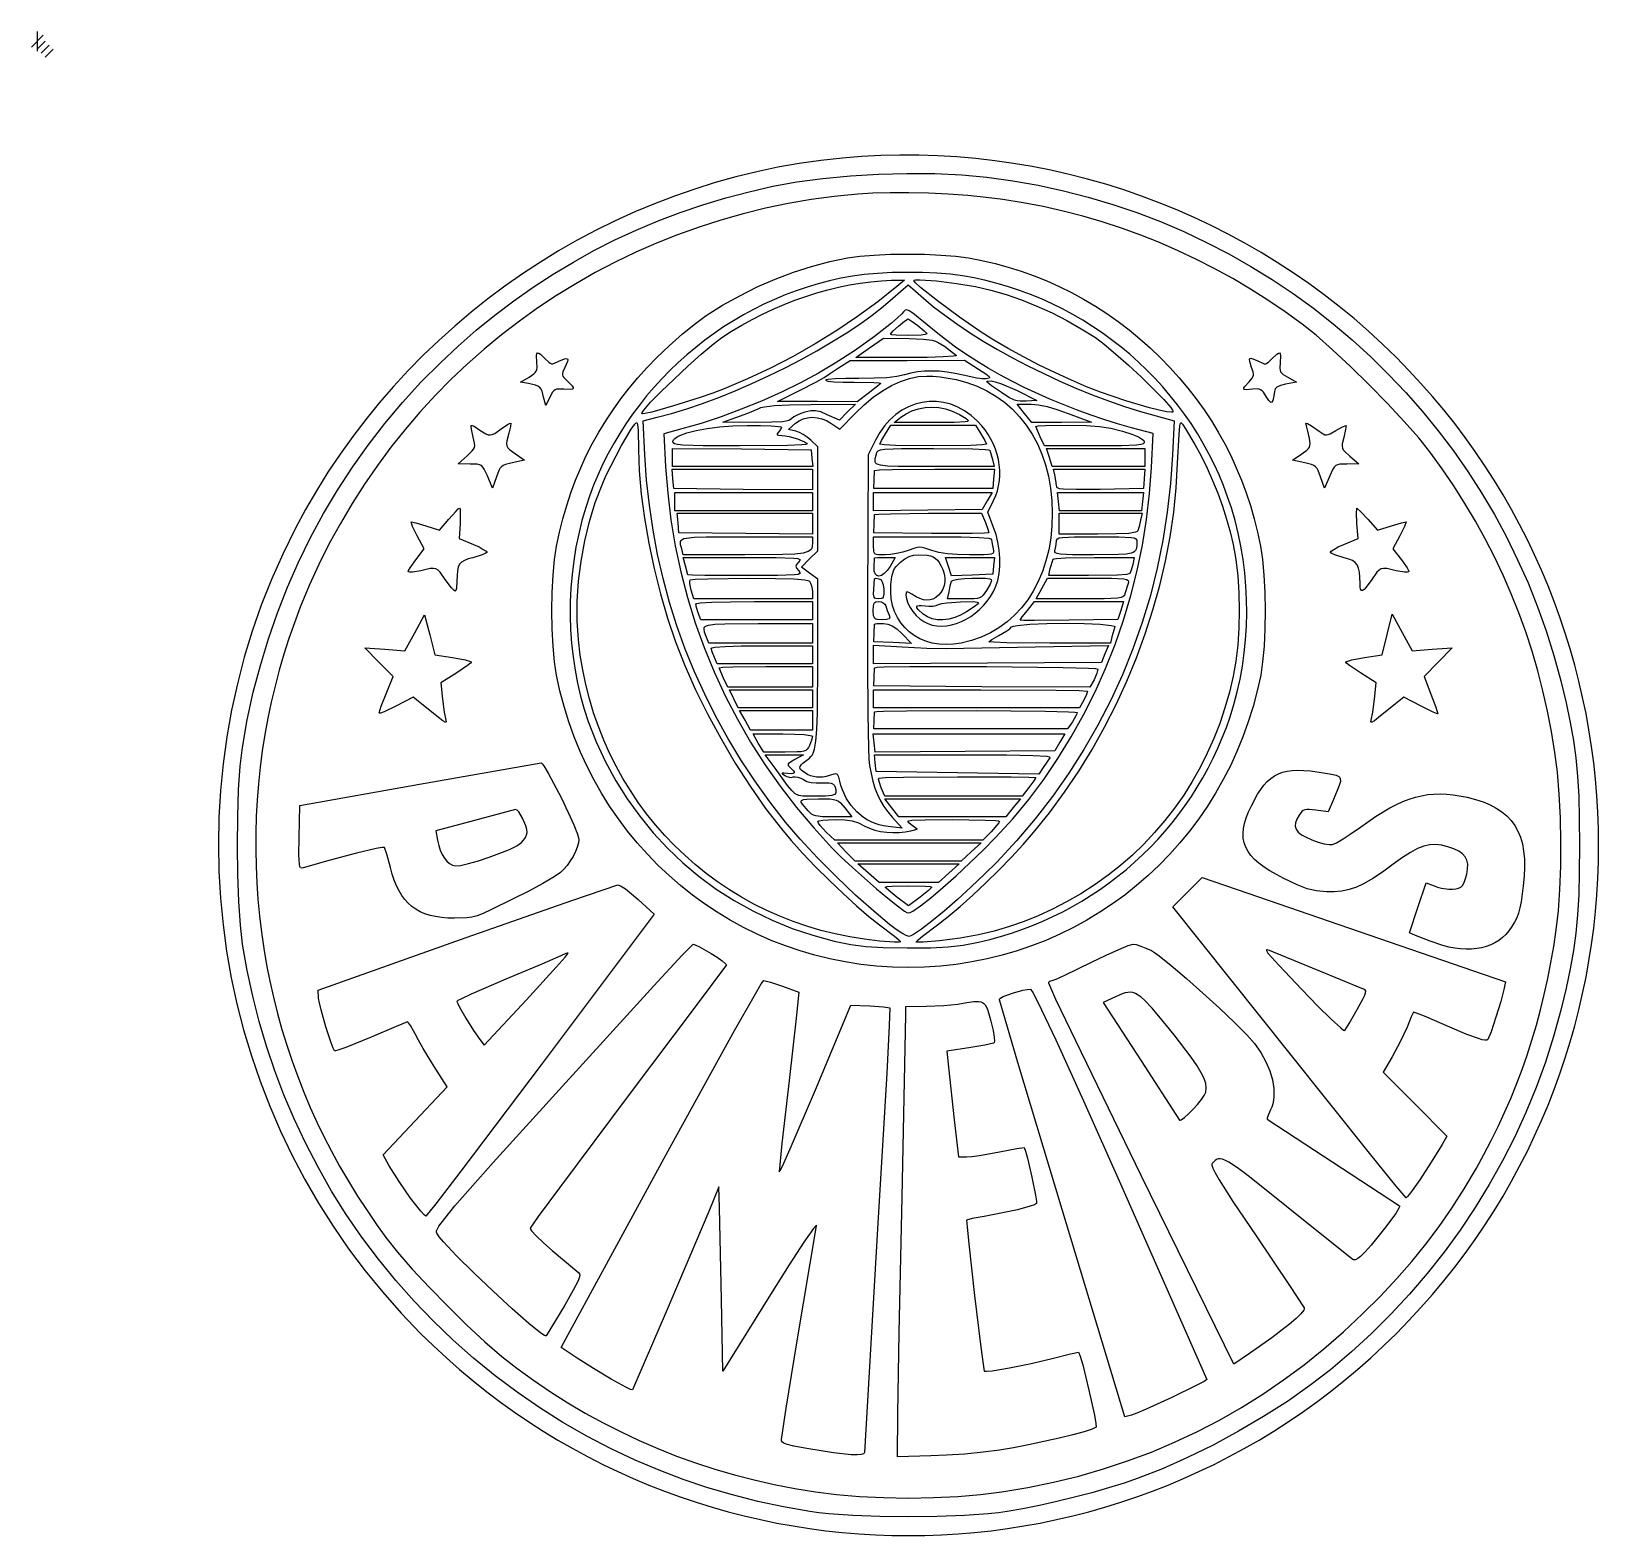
# Model space of a CAD drawing. Extents: x -1 to 208, y 98 to 298.
import ezdxf

# ---------------------------------------------------------------- set-up
doc = ezdxf.new("R2010")
doc.units = 0

msp = doc.modelspace()

# ---------------------------------------------------------------- linework, layer by layer
at = {"layer": 'Layer 1'}
for p, q in [((0.793749, 297.793749), (-0.793749, 296.206251)), ((0, 298.322915), (0, 295.677085)), ((1.058332, 297), (0, 295.941668)), ((1.587498, 296.470834), (0.529166, 295.412502)), ((2.116664, 295.941668), (1.058332, 294.883336)), ((98.765204, 280.191949), (95.949853, 279.598953)), ((101.604677, 280.6958), (98.765204, 280.191949)), ((104.465883, 281.10937), (101.604677, 280.6958)), ((107.347197, 281.431375), (104.465883, 281.10937)), ((109.903452, 281.635504), (107.347197, 281.431534)), ((107.347197, 281.431534), (107.347197, 281.431386)), ((112.457297, 281.767623), (109.903452, 281.635504)), ((115.008724, 281.828292), (112.457297, 281.767623)), ((117.556124, 281.81815), (115.008724, 281.828284)), ((120.096287, 281.737609), (117.556124, 281.81815)), ((122.630008, 281.58731), (120.096287, 281.737609)), ((125.154884, 281.367568), (122.630008, 281.58731)), ((127.669301, 281.079035), (125.154884, 281.367568)), ((130.172447, 280.722189), (127.669301, 281.079035)), ((132.661927, 280.297515), (130.172447, 280.722189)), ((135.137709, 279.805494), (132.661927, 280.297515)), ((90.396428, 278.150969), (87.663158, 277.298401)), ((93.159468, 278.918249), (90.396428, 278.150969)), ((95.949853, 279.598953), (93.159468, 278.918249)), ((98.073229, 277.659191), (101.282833, 278.249132)), ((101.282833, 278.249132), (104.757956, 278.71951)), ((104.757956, 278.71951), (108.417327, 279.067345)), ((108.417327, 279.067345), (112.1789, 279.289899)), ((112.1789, 279.289899), (115.961376, 279.38436)), ((115.961376, 279.38436), (119.684318, 279.347752)), ((119.684318, 279.347752), (123.264854, 279.177414)), ((123.264854, 279.177414), (126.621695, 278.870294)), ((126.621695, 278.870294), (126.621695, 278.870823)), ((126.621695, 278.870696), (130.060605, 278.402572)), ((130.060605, 278.402572), (133.460909, 277.804664)), ((137.596611, 279.246692), (135.137709, 279.805494)), ((140.038612, 278.621506), (137.596611, 279.246692)), ((142.461298, 277.930587), (140.038612, 278.621506)), ((84.961258, 276.361915), (82.292364, 275.34263)), ((87.663158, 277.298401), (84.961258, 276.361915)), ((88.743744, 275.199088), (91.802887, 276.120128)), ((91.802887, 276.120128), (94.912717, 276.940267)), ((94.912717, 276.940267), (98.073229, 277.659191)), ((103.174469, 275.882765), (100.116149, 275.355745)), ((106.266608, 276.305267), (103.174469, 275.882765)), ((109.389309, 276.621642), (106.266608, 276.305267)), ((111.4113, 276.743703), (109.389309, 276.621642)), ((109.389309, 276.621642), (109.389309, 276.621642)), ((113.710881, 276.800024), (111.4113, 276.743703)), ((116.207597, 276.793185), (113.710881, 276.800038)), ((118.818569, 276.725436), (116.207597, 276.793185)), ((121.461713, 276.599354), (118.818569, 276.725436)), ((124.055785, 276.417271), (121.461713, 276.599354)), ((126.517894, 276.181681), (124.055785, 276.417271)), ((128.766789, 275.894915), (126.517894, 276.181681)), ((131.467081, 275.464367), (128.766789, 275.894915)), ((133.460909, 277.804664), (136.818555, 277.079226)), ((136.818555, 277.079226), (140.131139, 276.228829)), ((140.131139, 276.228829), (143.395453, 275.255891)), ((144.864683, 277.174409), (142.461298, 277.930587)), ((147.245527, 276.353464), (144.864683, 277.174409)), ((149.603848, 275.46823), (147.245527, 276.353464)), ((79.658065, 274.241919), (77.060772, 273.06099)), ((82.292364, 275.34263), (79.658065, 274.241919)), ((82.779962, 273.054794), (85.736108, 274.177229)), ((85.736108, 274.177229), (88.743744, 275.199088)), ((94.104886, 273.99418), (91.156778, 273.162691)), ((97.091611, 274.725733), (94.104886, 273.99418)), ((100.116149, 275.355745), (97.091611, 274.725733)), ((134.14161, 274.951346), (131.467081, 275.464367)), ((136.7912, 274.356174), (134.14161, 274.951346)), ((139.415043, 273.679255), (136.7912, 274.356174)), ((143.395453, 275.255891), (146.609084, 274.162989)), ((146.609084, 274.162989), (149.768792, 272.952609)), ((151.93723, 274.519189), (149.603848, 275.46823)), ((154.244851, 273.506905), (151.93723, 274.519189)), ((74.502096, 271.801207), (71.98447, 270.463701)), ((77.060772, 273.06099), (74.502096, 271.801207)), ((77.022958, 270.509), (79.875303, 271.831944)), ((79.875303, 271.831944), (82.779962, 273.054794)), ((88.24972, 272.232801), (85.386099, 271.206115)), ((91.156778, 273.162691), (88.24972, 272.232801)), ((142.011517, 272.920745), (139.415043, 273.679255)), ((144.581454, 272.081131), (142.011517, 272.920745)), ((147.124036, 271.160575), (144.581454, 272.081131)), ((149.768792, 272.952609), (152.872996, 271.627091)), ((156.524326, 272.431862), (154.244851, 273.506905)), ((158.775623, 271.294542), (156.524326, 272.431862)), ((71.98447, 270.463701), (69.509473, 269.049836)), ((74.222895, 269.086123), (77.022958, 270.509)), ((82.567538, 270.084085), (79.796457, 268.868313)), ((85.386099, 271.206115), (82.567538, 270.084085)), ((149.637649, 270.159396), (147.124036, 271.160575)), ((152.123086, 269.077916), (149.637649, 270.159396)), ((152.872996, 271.627091), (155.91764, 270.189006)), ((155.91764, 270.189006), (158.900337, 268.640848)), ((160.997163, 270.095589), (158.775623, 271.294542)), ((163.186516, 268.835325), (160.997163, 270.095589)), ((67.077942, 267.5609), (64.693877, 265.998021)), ((69.509473, 269.049836), (67.077942, 267.5609)), ((68.781312, 265.941213), (71.47514, 267.563392)), ((71.47514, 267.563392), (74.222895, 269.086123)), ((77.074449, 267.560416), (74.404737, 266.161756)), ((79.796457, 268.868313), (77.074449, 267.560416)), ((103.253331, 266.976912), (105.664753, 267.617222)), ((105.664753, 267.617222), (108.039171, 268.109082)), ((108.039171, 268.109082), (109.669315, 268.336144)), ((109.669315, 268.336144), (111.610028, 268.498352)), ((111.610028, 268.498352), (113.761567, 268.595711)), ((113.761567, 268.595711), (116.024143, 268.628138)), ((116.024143, 268.628138), (118.296366, 268.595711)), ((118.296366, 268.595711), (120.477679, 268.498352)), ((120.477679, 268.498352), (122.466676, 268.336144)), ((122.466676, 268.336144), (124.164405, 268.109082)), ((124.164405, 268.109082), (124.165727, 268.109082)), ((124.165209, 268.109082), (125.949035, 267.774281)), ((125.949035, 267.774281), (127.719183, 267.367791)), ((154.578765, 267.916457), (152.123086, 269.077916)), ((157.004671, 266.675343), (154.578765, 267.916457)), ((158.900337, 268.640848), (161.817865, 266.985038)), ((165.342065, 267.514312), (163.186516, 268.835325)), ((167.463831, 266.133112), (165.342065, 267.514312)), ((64.693877, 265.998021), (62.357273, 264.362644)), ((66.139762, 264.219664), (68.781312, 265.941213)), ((74.404737, 266.161756), (71.788948, 264.67403)), ((98.402326, 265.280224), (100.825009, 266.195472)), ((100.825009, 266.195472), (103.253331, 266.976912)), ((108.696528, 265.686552), (107.156507, 265.399791)), ((108.697332, 265.686472), (108.696009, 265.686552)), ((110.259893, 265.902269), (108.697332, 265.686472)), ((112.045326, 266.056836), (110.259893, 265.902269)), ((113.981224, 266.150575), (112.045326, 266.056836)), ((115.99437, 266.183883), (113.981224, 266.150575)), ((118.012334, 266.15725), (115.99437, 266.183883)), ((119.962729, 266.070917), (118.012334, 266.15725)), ((121.772296, 265.925362), (119.962729, 266.070917)), ((123.369446, 265.721072), (121.772296, 265.925362)), ((124.925575, 265.440421), (123.369446, 265.721072)), ((126.465597, 265.105303), (124.925575, 265.440421)), ((127.719183, 267.367791), (129.472445, 266.890656)), ((129.472445, 266.890656), (131.206374, 266.344244)), ((131.206374, 266.344244), (132.920199, 265.729679)), ((132.920199, 265.729679), (134.609887, 265.048256)), ((159.400015, 265.354812), (157.004671, 266.675343)), ((161.817865, 266.985038), (164.66781, 265.224063)), ((169.549398, 264.692214), (167.463831, 266.133112)), ((62.357273, 264.362644), (60.070562, 262.655899)), ((63.552937, 262.398907), (66.139762, 264.219664)), ((71.788948, 264.67403), (69.227872, 263.098761)), ((93.655103, 263.077435), (96.00537, 264.238412)), ((96.00537, 264.238412), (98.402326, 265.280224)), ((101.166964, 263.72346), (99.717856, 263.177286)), ((102.636191, 264.219825), (101.166964, 263.72346)), ((102.472858, 262.983135), (103.931616, 263.448283)), ((104.125526, 264.665338), (102.636191, 264.219825)), ((103.931616, 263.448283), (105.391177, 263.859842)), ((105.632564, 265.059038), (104.125526, 264.665338)), ((105.391177, 263.859842), (106.845921, 264.216526)), ((107.156507, 265.399791), (105.632564, 265.059038)), ((106.845921, 264.216526), (108.29261, 264.517129)), ((108.29261, 264.517129), (109.728042, 264.760284)), ((109.728042, 264.760284), (111.147387, 264.944862)), ((111.147387, 264.944862), (112.546599, 265.069494)), ((114.614458, 264.302457), (112.0582, 262.2618)), ((112.546599, 265.069494), (113.921693, 265.132978)), ((113.921693, 265.132978), (115.652415, 265.167577)), ((114.094675, 262.74513), (116.102182, 264.509888)), ((115.652415, 265.167577), (114.614458, 264.302457)), ((116.102182, 264.509888), (116.763581, 263.990834)), ((116.763581, 263.990834), (118.178082, 262.74513)), ((116.863356, 265.098302), (116.923694, 265.147141)), ((117.105536, 264.786835), (116.863356, 265.098302)), ((116.923694, 265.147141), (117.096689, 265.177634)), ((117.096689, 265.177634), (117.736355, 265.188112)), ((117.772571, 264.182974), (117.105536, 264.786835)), ((117.736355, 265.188096), (119.878245, 265.037794)), ((120.038352, 262.368975), (117.772571, 264.182974)), ((119.878245, 265.037794), (122.571266, 264.718765)), ((122.571266, 264.718765), (125.099364, 264.302457)), ((125.099364, 264.302457), (127.144702, 263.816471)), ((125.099364, 264.302457), (125.099364, 264.302457)), ((127.987925, 264.716593), (126.465597, 265.105303)), ((127.144702, 263.816471), (129.198062, 263.217839)), ((129.492551, 264.275425), (127.987925, 264.716593)), ((130.977068, 263.78284), (129.492551, 264.275425)), ((132.441463, 263.239807), (130.977068, 263.78284)), ((134.609887, 265.048256), (136.274636, 264.301089)), ((136.274636, 264.301089), (137.911209, 263.489478)), ((137.911209, 263.489478), (139.518024, 262.614542)), ((161.763959, 263.955269), (159.400015, 265.354812)), ((164.096536, 262.476874), (161.763959, 263.955269)), ((164.66781, 265.224063), (167.446945, 263.360499)), ((167.446945, 263.360499), (170.15365, 261.39668)), ((171.59794, 263.192095), (169.549398, 264.692214)), ((60.070562, 262.655899), (57.836166, 260.879073)), ((61.019203, 260.479262), (63.552937, 262.398907)), ((66.72552, 261.437473), (64.282713, 259.691707)), ((69.227872, 263.098761), (66.72552, 261.437473)), ((89.179849, 260.427039), (91.373228, 261.80454)), ((91.373228, 261.80454), (93.655103, 263.077435)), ((95.504904, 261.250159), (94.149948, 260.514986)), ((96.885617, 261.939633), (95.504904, 261.250159)), ((96.710219, 260.612262), (98.131969, 261.279046)), ((98.290484, 262.582358), (96.885617, 261.939633)), ((98.131969, 261.279046), (99.568203, 261.897231)), ((99.717856, 263.177286), (98.290484, 262.582358)), ((99.568203, 261.897231), (101.016504, 262.46577)), ((101.016504, 262.46577), (102.472858, 262.983135)), ((112.0582, 262.2618), (109.382864, 260.298626)), ((111.305888, 260.460273), (112.791209, 261.617466)), ((112.791209, 261.617466), (114.094675, 262.74513)), ((118.178082, 262.745291), (119.512945, 261.608534)), ((118.178082, 262.74513), (118.178082, 262.74528)), ((119.512945, 261.608534), (120.989406, 260.460754)), ((122.965531, 260.198129), (120.038352, 262.368975)), ((129.198062, 263.217839), (131.249019, 262.510426)), ((131.249019, 262.510426), (133.287105, 261.698489)), ((133.883321, 262.647448), (132.441463, 263.239807)), ((133.287105, 261.698489), (135.301058, 260.78598)), ((135.301862, 262.006657), (133.883321, 262.647448)), ((136.69545, 261.318472), (135.301862, 262.006657)), ((138.0641, 260.584021), (136.69545, 261.318472)), ((139.518024, 262.614542), (141.09265, 261.677572)), ((141.09265, 261.677572), (142.632684, 260.67985)), ((166.397728, 260.920107), (164.096536, 262.476874)), ((170.15365, 261.39668), (172.783938, 259.335102)), ((173.607059, 261.633317), (171.59794, 263.192095)), ((175.575948, 260.016287), (173.607059, 261.633317)), ((57.836166, 260.879073), (55.655661, 259.033453)), ((58.540193, 258.460811), (61.019203, 260.479262)), ((64.282713, 259.691707), (61.901868, 257.862983)), ((86.035415, 257.987456), (87.749238, 259.385632)), ((87.749238, 259.385632), (89.179849, 260.427039)), ((92.820722, 259.735157), (91.519659, 258.911634)), ((94.149948, 260.514986), (92.820722, 259.735157)), ((93.929471, 259.138294), (95.308575, 259.898251)), ((95.308575, 259.898251), (96.710219, 260.612262)), ((109.382864, 260.298626), (106.601327, 258.422269)), ((107.871005, 258.09793), (109.658845, 259.283688)), ((109.658845, 259.283688), (111.305888, 260.460273)), ((113.887088, 259.412588), (111.616471, 257.650002)), ((114.720662, 260.126843), (113.887088, 259.412588)), ((115.271828, 260.66915), (114.720662, 260.126843)), ((114.847794, 259.025487), (115.646777, 259.697017)), ((115.513218, 260.945537), (115.271828, 260.669312)), ((115.271828, 260.669312), (115.271828, 260.669164)), ((115.712753, 261.127294), (115.513218, 260.945537)), ((115.646777, 259.697017), (116.102182, 260.011699)), ((115.938045, 261.178388), (115.712753, 261.127294)), ((116.257477, 261.062927), (115.938045, 261.178388)), ((116.102182, 260.011699), (116.539093, 259.743523)), ((116.739449, 260.744623), (116.257477, 261.062927)), ((116.539093, 259.743523), (117.416924, 259.111982)), ((117.451532, 260.187506), (116.739449, 260.744623)), ((119.83961, 258.212429), (117.451532, 260.187506)), ((120.989406, 260.460754), (122.595417, 259.30871)), ((122.595417, 259.30871), (124.317278, 258.15916)), ((125.860538, 258.212185), (122.965531, 260.198129)), ((135.301058, 260.78598), (137.278792, 259.776916)), ((137.278792, 259.776916), (139.211467, 258.675401)), ((139.405378, 259.804353), (138.0641, 260.584021)), ((140.718508, 258.980267), (139.405378, 259.804353)), ((142.632684, 260.67985), (144.135698, 259.622428)), ((144.135698, 259.622428), (145.600094, 258.506674)), ((168.665119, 259.285135), (166.397728, 260.920107)), ((170.515727, 257.798451), (168.665119, 259.285135)), ((172.783938, 259.335102), (175.335365, 257.178338)), ((177.502983, 258.341569), (175.575948, 260.016287)), ((53.529872, 257.120407), (51.462822, 255.141059)), ((55.655661, 259.033453), (53.529872, 257.120407)), ((56.115901, 256.343875), (58.540193, 258.460811)), ((61.901868, 257.862983), (59.585385, 255.952832)), ((84.250784, 256.407599), (86.035415, 257.987456)), ((89.00524, 257.137785), (87.794299, 256.189467)), ((90.247563, 258.045551), (89.00524, 257.137785)), ((90.098714, 256.616959), (91.256553, 257.48546)), ((91.519659, 258.911634), (90.247563, 258.045551)), ((91.256553, 257.48546), (92.577724, 258.333602)), ((92.577724, 258.333602), (93.929471, 259.138294)), ((106.601327, 258.422269), (103.727249, 256.641983)), ((105.96166, 256.913218), (107.871005, 258.09793)), ((111.616471, 257.650002), (108.950789, 255.744599)), ((110.980834, 256.136124), (112.849145, 257.416502)), ((112.849145, 257.416502), (116.240575, 257.347306)), ((113.748695, 257.935479), (114.087441, 258.327969)), ((113.957089, 257.85743), (113.748695, 257.935479)), ((114.505839, 257.804569), (113.957089, 257.85743)), ((114.087441, 258.327969), (114.847794, 259.025487)), ((116.171379, 257.771096), (114.505839, 257.804569)), ((117.836934, 257.828384), (116.171379, 257.771096)), ((116.240575, 257.347306), (118.119358, 257.282938)), ((117.416924, 259.111982), (118.252112, 258.39829)), ((117.416924, 259.111982), (117.416924, 259.111982)), ((118.385687, 257.88905), (117.836934, 257.828384)), ((118.119358, 257.282938), (119.306968, 257.143982)), ((118.252112, 258.39829), (118.502347, 258.133895)), ((118.593273, 257.970076), (118.385687, 257.88905)), ((118.502347, 258.133895), (118.593273, 257.970076)), ((119.306968, 257.143982), (119.746279, 257.023207)), ((121.101248, 257.214787), (119.83961, 258.212429)), ((122.430473, 256.23461), (121.101248, 257.214787)), ((124.317278, 258.15916), (126.141334, 257.018945)), ((127.551824, 257.144865), (125.860538, 258.212185)), ((129.447489, 256.038604), (127.551824, 257.144865)), ((139.211467, 258.675401), (141.08622, 257.48546)), ((142.00267, 258.113056), (140.718508, 258.980267)), ((141.08622, 257.48546), (142.257738, 256.613178)), ((143.256256, 257.203603), (142.00267, 258.113056)), ((144.478473, 256.252953), (143.256256, 257.203603)), ((145.600094, 258.506674), (147.023455, 257.333709)), ((147.023455, 257.333709), (148.402557, 256.104824)), ((172.707495, 255.865773), (170.515727, 257.798451)), ((175.335365, 257.178338), (177.804721, 254.928803)), ((179.387388, 256.609717), (177.502983, 258.341569)), ((51.462822, 255.141059), (49.454508, 253.096698)), ((53.745509, 254.128534), (56.115901, 256.343875)), ((59.585385, 255.952832), (57.335684, 253.962945)), ((66.582293, 255.100747), (66.624939, 255.334485)), ((66.61851, 254.232891), (66.582293, 255.100747)), ((66.624939, 255.334485), (66.718286, 255.439731)), ((66.718286, 255.439731), (66.867937, 255.42002)), ((66.867937, 255.420017), (67.081165, 255.279132)), ((67.081165, 255.279132), (67.725649, 254.648152)), ((82.605353, 254.821223), (84.250784, 256.407599)), ((86.61555, 255.201646), (85.469778, 254.175202)), ((87.794299, 256.189467), (86.61555, 255.201646)), ((86.743486, 253.684387), (88.535351, 255.292969)), ((88.535351, 255.292969), (90.098714, 256.616959)), ((100.772711, 254.967183), (97.752991, 253.407035)), ((103.727249, 256.641983), (100.772711, 254.967183)), ((101.858131, 254.587485), (103.95093, 255.739691)), ((103.95093, 255.739691), (105.96166, 256.913218)), ((108.950789, 255.744599), (106.378447, 254.05982)), ((109.146311, 254.821223), (110.980834, 256.136124)), ((119.746279, 257.023207), (120.138126, 256.855769)), ((120.138126, 256.855769), (120.946763, 256.343793)), ((122.153674, 254.996308), (120.777792, 254.907639)), ((120.946763, 256.343793), (120.946763, 256.343642)), ((120.946763, 256.343634), (122.572877, 255.097929)), ((122.496449, 255.046275), (122.153674, 254.996308)), ((123.824868, 255.273822), (122.430473, 256.23461)), ((122.572877, 255.097929), (122.496449, 255.046275)), ((125.277987, 254.334594), (123.824868, 255.273822)), ((126.141334, 257.018945), (128.05551, 255.894898)), ((128.05551, 255.894898), (130.045328, 254.793786)), ((131.487186, 254.922606), (129.447489, 256.038604)), ((142.257738, 256.613178), (143.773624, 255.341087)), ((143.773624, 255.341087), (145.481018, 253.817631)), ((145.666874, 255.262151), (144.478473, 256.252953)), ((146.821504, 254.232248), (145.666874, 255.262151)), ((148.402557, 256.104824), (149.737407, 254.821144)), ((164.616306, 254.648152), (165.276092, 255.292647)), ((165.276092, 255.292647), (165.490123, 255.431606)), ((165.490123, 255.431606), (165.637361, 255.444067)), ((165.637361, 255.444075), (165.726679, 255.326762)), ((165.765298, 255.076369), (165.724263, 254.163695)), ((165.726679, 255.326762), (165.765298, 255.076369)), ((175.110877, 253.61841), (172.707495, 255.865773)), ((181.226732, 254.821223), (179.387388, 256.609717)), ((49.454508, 253.096698), (47.50815, 250.988694)), ((51.162703, 251.524085), (53.745509, 254.128534)), ((57.335684, 253.962945), (55.15358, 251.894689)), ((66.39241, 252.824415), (66.52758, 253.021789)), ((66.52758, 253.021789), (66.609651, 253.245068)), ((66.609651, 253.245068), (66.645867, 253.51059)), ((66.645867, 253.51059), (66.61851, 254.232891)), ((67.725649, 254.648152), (68.192331, 254.195638)), ((67.725649, 254.648152), (67.725649, 254.648152)), ((68.192331, 254.195638), (68.374174, 254.072128)), ((68.374174, 254.072128), (68.54796, 254.012348)), ((68.54796, 254.012348), (68.730609, 254.012496)), ((68.730609, 254.012507), (68.942226, 254.069072)), ((68.942226, 254.069072), (69.525568, 254.336687)), ((69.525568, 254.336687), (70.302029, 254.669234)), ((70.087997, 252.923383), (70.031675, 252.711854)), ((70.355935, 253.506246), (70.087997, 252.923383)), ((70.302029, 254.669234), (70.539389, 254.709625)), ((70.688238, 254.28318), (70.355935, 253.506246)), ((70.539389, 254.709625), (70.680187, 254.661108)), ((70.680187, 254.661108), (70.728468, 254.520218)), ((70.728468, 254.520218), (70.688238, 254.28318)), ((80.084504, 252.120865), (81.313148, 253.484441)), ((81.313148, 253.484441), (82.605353, 254.821223)), ((84.359419, 253.11134), (83.285259, 252.010952)), ((85.469778, 254.175202), (84.359419, 253.11134)), ((84.902531, 251.961872), (86.743486, 253.684387)), ((97.752991, 253.407035), (94.680172, 251.971045)), ((97.508398, 252.388155), (99.70418, 253.466979)), ((99.70418, 253.466979), (101.858131, 254.587485)), ((106.378447, 254.05982), (104.165753, 252.752565)), ((105.617276, 252.653918), (106.828217, 253.436809)), ((106.828217, 253.436809), (108.385151, 254.440322)), ((108.385151, 254.440322), (115.998397, 254.44047)), ((115.998397, 254.821064), (109.146311, 254.821213)), ((118.656027, 254.84488), (115.998397, 254.821067)), ((115.998397, 254.44048), (123.61164, 254.475083)), ((117.355768, 252.920567), (116.461856, 252.762783)), ((118.293146, 253.011087), (117.355768, 252.920567)), ((119.268336, 253.034664), (118.293146, 253.011089)), ((120.777792, 254.907639), (118.656027, 254.84488)), ((120.276519, 252.991775), (119.268336, 253.034664)), ((121.311255, 252.882751), (120.276519, 252.991775)), ((122.366902, 252.708073), (121.311255, 252.882751)), ((123.61164, 254.475083), (125.479951, 253.298495)), ((126.787443, 253.418865), (125.277987, 254.334594)), ((125.479951, 253.298495), (126.463988, 252.66969)), ((128.34839, 252.52872), (126.787443, 253.418865)), ((130.045328, 254.793786), (132.097883, 253.722283)), ((133.61137, 253.826079), (131.487186, 254.922606)), ((132.097883, 253.722283), (134.199543, 252.687308)), ((135.762101, 252.778232), (133.61137, 253.826079)), ((145.481018, 253.817631), (147.22381, 252.191107)), ((147.940711, 253.164206), (146.821504, 254.232248)), ((149.023729, 252.059069), (147.940711, 253.164206)), ((149.737407, 254.821144), (151.028821, 253.484441)), ((151.028821, 253.484441), (152.258269, 252.120865)), ((161.659366, 254.312388), (161.636824, 254.550634)), ((161.636829, 254.550634), (161.692347, 254.687096)), ((161.917642, 253.506246), (161.659366, 254.312388)), ((161.692347, 254.687096), (161.833155, 254.72781)), ((161.833155, 254.72781), (162.063281, 254.67897)), ((162.121204, 252.902303), (161.917642, 253.506246)), ((162.063281, 254.67897), (162.817189, 254.336769)), ((162.157417, 252.669851), (162.121204, 252.902303)), ((162.817189, 254.336769), (163.399743, 254.069072)), ((163.399743, 254.069072), (163.611359, 254.012507)), ((163.611359, 254.012507), (163.794795, 254.012359)), ((163.794795, 254.012348), (163.968599, 254.072128)), ((163.968599, 254.072128), (164.150444, 254.195638)), ((164.150444, 254.195638), (164.616306, 254.648152)), ((165.724263, 254.163695), (165.676787, 253.407842)), ((165.676787, 253.407842), (165.708976, 253.138134)), ((165.708976, 253.138134), (165.788626, 252.917993)), ((165.724263, 254.163695), (165.724263, 254.163695)), ((165.788626, 252.917993), (165.925423, 252.7302)), ((177.593108, 251.187755), (175.110877, 253.61841)), ((177.804721, 254.928803), (180.189595, 252.588987)), ((182.885842, 253.121317), (181.226732, 254.821223)), ((184.49185, 251.389793), (182.885842, 253.121317)), ((47.50815, 250.988694), (45.624552, 248.818171)), ((48.696562, 248.825251), (51.162703, 251.524085)), ((55.15358, 251.894689), (53.042277, 249.749749)), ((64.438809, 251.568419), (65.580553, 252.225868)), ((65.511357, 251.360827), (64.438809, 251.568419)), ((66.433444, 251.128295), (65.511357, 251.360827)), ((65.580553, 252.225868), (66.19528, 252.636781)), ((66.19528, 252.636781), (66.39241, 252.824415)), ((66.751264, 250.992152), (66.433444, 251.128295)), ((66.995069, 250.82439), (66.751264, 250.992152)), ((67.178523, 250.61125), (66.995069, 250.82439)), ((70.031675, 252.711854), (70.031675, 252.528641)), ((70.031675, 252.528641), (70.091217, 252.355249)), ((70.091217, 252.355249), (70.214322, 252.172922)), ((70.214322, 252.172922), (70.667312, 251.706811)), ((70.667312, 251.706811), (71.312617, 251.061835)), ((71.312617, 251.061835), (71.452618, 250.848528)), ((71.452618, 250.848528), (71.467091, 250.699033)), ((78.91782, 250.729447), (80.084504, 252.120865)), ((82.247306, 250.875164), (81.247981, 249.704934)), ((83.285259, 252.010952), (82.247306, 250.875164)), ((83.189499, 250.296081), (84.902531, 251.961872)), ((94.680172, 251.971045), (91.56794, 250.668458)), ((93.070957, 250.39666), (95.290078, 251.361311)), ((95.290078, 251.361311), (97.508398, 252.388155)), ((101.762387, 251.465586), (99.214167, 250.219162)), ((101.63767, 250.426269), (103.813344, 251.537923)), ((104.165753, 252.752565), (101.762387, 251.465586)), ((103.813344, 251.537923), (104.925315, 252.156507)), ((104.925315, 252.156507), (105.617276, 252.653918)), ((105.187617, 251.862101), (105.0983, 251.810607)), ((105.0983, 251.810607), (105.176354, 251.747605)), ((105.176354, 251.747605), (105.400845, 251.689428)), ((105.444295, 251.911665), (105.187617, 251.862101)), ((105.400845, 251.689428), (106.222351, 251.594324)), ((106.391322, 251.996551), (105.444295, 251.911665)), ((106.222351, 251.594324), (107.434096, 251.538084)), ((107.798589, 252.049013), (106.391322, 251.996551)), ((107.434096, 251.538084), (108.90413, 251.533745)), ((109.527702, 252.052793), (107.798589, 252.04901)), ((108.90413, 251.53374), (111.530376, 251.512097)), ((111.6374, 252.060355), (109.527702, 252.052815)), ((112.468561, 251.360747), (110.773232, 250.045767)), ((111.530376, 251.512094), (112.267398, 251.451023)), ((113.298912, 252.139288), (111.6374, 252.060355)), ((112.267398, 251.451023), (112.442007, 251.409343)), ((112.442007, 251.409343), (112.468561, 251.360747)), ((112.678563, 250.380486), (113.887088, 251.083798)), ((114.597559, 252.296107), (113.298912, 252.139288)), ((113.887088, 251.083798), (115.089986, 251.637853)), ((115.61781, 252.537253), (114.597559, 252.296107)), ((115.089986, 251.637853), (116.279209, 252.038633)), ((116.461856, 252.762783), (115.61781, 252.537253)), ((116.279209, 252.038633), (117.449113, 252.28211)), ((117.449113, 252.28211), (118.593273, 252.364096)), ((118.593273, 252.364096), (119.389036, 252.341951)), ((119.389036, 252.341969), (120.393195, 252.23866)), ((120.393195, 252.23866), (122.503681, 251.879722)), ((123.437838, 252.468054), (122.366902, 252.708073)), ((122.503681, 251.879804), (123.942332, 251.507427)), ((122.503681, 251.879722), (122.503681, 251.879804)), ((125.276375, 252.096082), (123.437838, 252.468054)), ((123.942332, 251.507427), (125.31098, 251.016131)), ((126.022259, 252.000898), (125.276375, 252.096082)), ((125.31098, 251.016131), (126.605601, 250.410095)), ((126.517894, 251.983597), (126.022259, 252.000901)), ((126.463988, 252.66969), (126.920211, 252.290717)), ((126.91538, 252.086829), (126.517894, 251.983597)), ((126.615253, 251.633752), (126.700541, 251.687259)), ((126.665145, 251.525048), (126.615253, 251.633752)), ((127.238835, 251.064407), (126.665145, 251.525048)), ((126.700541, 251.687259), (127.209871, 251.706732)), ((126.970897, 252.171554), (126.91538, 252.086829)), ((126.920211, 252.290717), (126.970897, 252.171554)), ((127.209871, 251.706732), (127.730459, 251.604061)), ((128.559202, 250.149563), (127.238835, 251.064407)), ((127.730459, 251.604061), (128.546328, 251.326148)), ((129.956817, 251.666097), (128.34839, 252.52872)), ((128.546328, 251.326148), (130.635906, 250.426428)), ((131.608677, 250.833161), (129.956817, 251.666097)), ((135.026677, 249.264086), (131.608677, 250.833161)), ((134.199543, 252.687308), (136.338196, 251.695707)), ((137.87984, 251.808271), (135.762101, 252.778232)), ((136.338196, 251.695707), (138.499384, 250.754069)), ((139.90504, 250.945326), (137.87984, 251.808271)), ((141.778182, 250.21868), (139.90504, 250.945326)), ((147.22381, 252.191107), (148.848313, 250.609961)), ((150.068115, 250.917888), (149.023729, 252.059069)), ((151.074686, 249.741706), (150.068115, 250.917888)), ((152.258269, 252.120865), (153.424956, 250.729447)), ((160.899, 250.76847), (161.01888, 250.9693)), ((161.01888, 250.9693), (161.57166, 251.603016)), ((161.57166, 251.603016), (161.970743, 252.070737)), ((161.970743, 252.070737), (162.085808, 252.269074)), ((162.085808, 252.269074), (162.146961, 252.463789)), ((162.146961, 252.463789), (162.157412, 252.669851)), ((165.291379, 250.897934), (165.039536, 250.6444)), ((165.750814, 251.106168), (165.291379, 250.897934)), ((166.45083, 251.291548), (165.750814, 251.106168)), ((165.925423, 252.7302), (166.128178, 252.557851)), ((166.128178, 252.557851), (166.76222, 252.191268)), ((167.903964, 251.568419), (166.45083, 251.291548)), ((166.76222, 252.191268), (167.903964, 251.568419)), ((180.023847, 248.705202), (177.593108, 251.187755)), ((180.189595, 252.588987), (182.487565, 250.161393)), ((186.045563, 249.62761), (184.49185, 251.389793)), ((45.624552, 248.818171), (43.806129, 246.586495)), ((46.34951, 246.035176), (48.696562, 248.825251)), ((53.042277, 249.749749), (51.002583, 247.529583)), ((67.316916, 250.338888), (67.178523, 250.61125)), ((67.51806, 249.56139), (67.316916, 250.338888)), ((67.794843, 248.419484), (67.51806, 249.56139)), ((68.34843, 249.56139), (67.794843, 248.419484)), ((68.694409, 250.190761), (68.34843, 249.56139)), ((68.857742, 250.388611), (68.694409, 250.190761)), ((69.036362, 250.521617), (68.857742, 250.388611)), ((69.246366, 250.599502), (69.036362, 250.521617)), ((69.502239, 250.631927), (69.246366, 250.599502)), ((70.217545, 250.599502), (69.502239, 250.631927)), ((71.109862, 250.563297), (70.217545, 250.599502)), ((71.354455, 250.606181), (71.109862, 250.563297)), ((71.467102, 250.699033), (71.354455, 250.606181)), ((76.769504, 247.859716), (77.813085, 249.309388)), ((77.813085, 249.309388), (78.91782, 250.729447)), ((81.247981, 249.704934), (80.28887, 248.501312)), ((80.859354, 247.817714), (81.782232, 248.857758)), ((81.782232, 248.857758), (83.189499, 250.296081)), ((88.388917, 249.50225), (84.85022, 248.37169)), ((86.598648, 247.977271), (88.705126, 248.694423)), ((90.08423, 250.098549), (88.388917, 249.50225)), ((88.705126, 248.694423), (90.868732, 249.504264)), ((91.56794, 250.668458), (90.08423, 250.098549)), ((90.868732, 249.504264), (93.070957, 250.39666)), ((96.568604, 249.033565), (93.869942, 247.929074)), ((99.214167, 250.219162), (96.568604, 249.033565)), ((98.696007, 248.972979), (101.63767, 250.426269)), ((104.025752, 248.973058), (98.696007, 248.972979)), ((109.320113, 248.938461), (104.025752, 248.973058)), ((110.773232, 250.045767), (109.320113, 248.938461)), ((110.26714, 248.542431), (111.469236, 249.532021)), ((111.469236, 249.532021), (112.678563, 250.380486)), ((117.979354, 248.856229), (117.052432, 248.623935)), ((118.924769, 248.970566), (117.979354, 248.856229)), ((119.880644, 248.965414), (118.924769, 248.970573)), ((120.838948, 248.839332), (119.880644, 248.965414)), ((121.791598, 248.590788), (120.838948, 248.839332)), ((126.605601, 250.410095), (127.823789, 249.69375)), ((127.823789, 249.69375), (128.96231, 248.871437)), ((129.544848, 249.518586), (128.559202, 250.149563)), ((128.96231, 248.871437), (130.017957, 247.947336)), ((130.319698, 249.150395), (129.544848, 249.518586)), ((130.676133, 249.049657), (130.319698, 249.150395)), ((130.635906, 250.426428), (133.265388, 249.111451)), ((130.635906, 250.426428), (130.635906, 250.426428)), ((131.036599, 248.996312), (130.676133, 249.049657)), ((131.846844, 249.007657), (131.036599, 248.996307)), ((133.265388, 249.111451), (131.846844, 249.007657)), ((138.569385, 247.837748), (135.026677, 249.264086)), ((138.499384, 250.754069), (140.669433, 249.869396)), ((140.669433, 249.869396), (142.837053, 249.048369)), ((145.160783, 249.063738), (141.778182, 250.21868)), ((142.837053, 249.048369), (144.986978, 248.297747)), ((148.283481, 248.142458), (145.160783, 249.063738)), ((148.848313, 250.609961), (150.200062, 249.222732)), ((150.200062, 249.222732), (151.124566, 248.177698)), ((152.040211, 248.531487), (151.074686, 249.741706)), ((153.424956, 250.729447), (154.529691, 249.309388)), ((154.529691, 249.309388), (155.572465, 247.859716)), ((160.887739, 250.634102), (160.89909, 250.76847)), ((160.99072, 250.558146), (160.887739, 250.634102)), ((161.211194, 250.532478), (160.99072, 250.558143)), ((162.021443, 250.599502), (161.211194, 250.532478)), ((162.668343, 250.642791), (162.021443, 250.599502)), ((162.912146, 250.609239), (162.668343, 250.642791)), ((163.119735, 250.530303), (162.912146, 250.609239)), ((163.305591, 250.399475), (163.119735, 250.530303)), ((163.481007, 250.210232), (163.305591, 250.399475)), ((163.855146, 249.630586), (163.481007, 250.210232)), ((164.205155, 249.121269), (163.855146, 249.630586)), ((164.448156, 248.877951), (164.205155, 249.121269)), ((164.540678, 248.849953), (164.448156, 248.877951)), ((164.619526, 248.881173), (164.540678, 248.849953)), ((164.754712, 249.111533), (164.619526, 248.881173)), ((164.897923, 249.70413), (164.754712, 249.111533)), ((164.962301, 250.322714), (164.897923, 249.70413)), ((165.039536, 250.6444), (164.962301, 250.322714)), ((182.271118, 246.302145), (180.023847, 248.705202)), ((182.487565, 250.161393), (184.695428, 247.648426)), ((187.546162, 247.835737), (186.045563, 249.62761)), ((51.002583, 247.529583), (49.038522, 245.235794)), ((75.787869, 246.379552), (76.769504, 247.859716)), ((79.370003, 247.265347), (78.492172, 245.998081)), ((80.28887, 248.501312), (79.370003, 247.265347)), ((80.598647, 247.346534), (80.634865, 247.500294)), ((80.728194, 247.327947), (80.598647, 247.346521)), ((80.634865, 247.500294), (80.859354, 247.817714)), ((81.003371, 247.360131), (80.728194, 247.327947)), ((80.771647, 246.412056), (82.639957, 246.861916)), ((81.927872, 247.559031), (81.003371, 247.360131)), ((84.85022, 248.37169), (81.927872, 247.559031)), ((82.639957, 246.861916), (84.571019, 247.363107)), ((84.571019, 247.363107), (86.598648, 247.977271)), ((91.16643, 246.926043), (88.503966, 246.04459)), ((93.869942, 247.929074), (91.16643, 246.926043)), ((91.42955, 246.204707), (93.159468, 246.827639)), ((93.159468, 246.827639), (94.746969, 247.428846)), ((94.746969, 247.428846), (96.101131, 248.004144)), ((96.101131, 248.004144), (96.488147, 248.147122)), ((96.488147, 248.147122), (96.96609, 248.265804)), ((96.96609, 248.265804), (98.298522, 248.436703)), ((98.298522, 248.436703), (100.305225, 248.529717)), ((100.305225, 248.529717), (103.194593, 248.557798)), ((100.599717, 246.689167), (100.435577, 246.547633)), ((100.875692, 246.91679), (100.599717, 246.689167)), ((101.300536, 247.16067), (100.875692, 246.91679)), ((101.816293, 247.385076), (101.300536, 247.16067)), ((101.581349, 246.408275), (102.13089, 246.655049)), ((102.364226, 247.554284), (101.816293, 247.385076)), ((102.13089, 246.655049), (102.720675, 246.805271)), ((103.121367, 247.719231), (102.364226, 247.554284)), ((102.720675, 246.805271), (103.337817, 246.857812)), ((103.774713, 247.731621), (103.121367, 247.719212)), ((103.194593, 248.557798), (109.077115, 248.592397)), ((103.337817, 246.857812), (103.968623, 246.811386)), ((104.466687, 247.568929), (103.774713, 247.731621)), ((103.968623, 246.811386), (104.601857, 246.664786)), ((105.340494, 247.20822), (104.466687, 247.568929)), ((104.601857, 246.664786), (105.224625, 246.416802)), ((106.96661, 246.481578), (105.340494, 247.20822)), ((108.004567, 247.554284), (106.96661, 246.481578)), ((107.001215, 245.270391), (109.077115, 247.415812)), ((109.077115, 248.592397), (108.004567, 247.554284)), ((109.077115, 247.415812), (110.26714, 248.542431)), ((114.465612, 247.233644), (113.695593, 246.544014)), ((114.267672, 246.170029), (115.133438, 246.862077)), ((115.287923, 247.811197), (114.465612, 247.233644)), ((115.133438, 246.862077), (115.835064, 247.33358)), ((116.152882, 248.275056), (115.287923, 247.811197)), ((115.835064, 247.33358), (116.625996, 247.707724)), ((117.052432, 248.623935), (116.152882, 248.275056)), ((116.625996, 247.707724), (117.482898, 247.981292)), ((117.482898, 247.981292), (118.381657, 248.151067)), ((118.381657, 248.151067), (119.298107, 248.213826)), ((119.298107, 248.213826), (120.208934, 248.166194)), ((120.208934, 248.166194), (121.08918, 248.00511)), ((121.08918, 248.00511), (121.915507, 247.727195)), ((122.728976, 248.218412), (121.791598, 248.590788)), ((121.915507, 247.727274), (122.975199, 247.221256)), ((121.915507, 247.727195), (121.915507, 247.727274)), ((123.644621, 247.720599), (122.728976, 248.218412)), ((122.975199, 247.221256), (123.85303, 246.689167)), ((124.529701, 247.096058), (123.644621, 247.720599)), ((123.85303, 246.689167), (124.06785, 246.527761)), ((125.37615, 246.343182), (124.529701, 247.096058)), ((130.017957, 247.947336), (130.987524, 246.925799)), ((130.670511, 248.592318), (132.504217, 248.592466)), ((131.639258, 247.381131), (130.670511, 248.592318)), ((130.987524, 246.925799), (131.868577, 245.811093)), ((132.608015, 246.170029), (131.639258, 247.381131)), ((132.504217, 248.592476), (133.505954, 248.515155)), ((133.505954, 248.515155), (134.654142, 248.285436)), ((134.654142, 248.285436), (135.964052, 247.906384)), ((135.964052, 247.906384), (137.452583, 247.381374)), ((137.452583, 247.381374), (137.452583, 247.381292)), ((137.452583, 247.381292), (140.567243, 246.204707)), ((140.376556, 247.183196), (138.569385, 247.837748)), ((142.203025, 246.570403), (140.376556, 247.183196)), ((144.986978, 248.297747), (147.107135, 247.624367)), ((147.107135, 247.624367), (149.183032, 247.035067)), ((149.569244, 247.818037), (148.283481, 248.142458)), ((149.183032, 247.035067), (151.571126, 246.37762)), ((150.575815, 247.610365), (149.569244, 247.818037)), ((151.23238, 247.538997), (150.575815, 247.610365)), ((151.124566, 248.177698), (151.378023, 247.829946)), ((151.406989, 247.560481), (151.23238, 247.538997)), ((151.378023, 247.829946), (151.467325, 247.623401)), ((151.467325, 247.623401), (151.406989, 247.560481)), ((152.96391, 247.28836), (152.040211, 248.531487)), ((153.84577, 246.01321), (152.96391, 247.28836)), ((155.572465, 247.859716), (156.554904, 246.379552)), ((184.695428, 247.648426), (186.809944, 245.052581)), ((188.995264, 246.015303), (187.546162, 247.835737)), ((43.806129, 246.586495), (42.054486, 244.294881)), ((44.121536, 243.156994), (46.34951, 246.035176)), ((49.038522, 245.235794), (47.150903, 242.869909)), ((57.8434, 245.609377), (57.863508, 245.789447)), ((57.881214, 245.257437), (57.8434, 245.609377)), ((57.863522, 245.789447), (57.993053, 245.77971)), ((58.1057, 244.232278), (57.881214, 245.257437)), ((57.993053, 245.77971), (58.252953, 245.659664)), ((58.252953, 245.659664), (59.005266, 245.166598)), ((59.005266, 245.166598), (59.804235, 244.66267)), ((59.804235, 244.66267), (60.106781, 244.541253)), ((60.106781, 244.541253), (60.385175, 244.509148)), ((60.385175, 244.509148), (60.668387, 244.567804)), ((60.668387, 244.567804), (60.986223, 244.718912)), ((60.986223, 244.718912), (61.843128, 245.30499)), ((61.843128, 245.30499), (62.691185, 245.880289)), ((62.881084, 244.751337), (62.612339, 243.715397)), ((62.691185, 245.880289), (62.981665, 246.030106)), ((63.079828, 245.629411), (62.881084, 244.751337)), ((62.881084, 244.751337), (62.881084, 244.751337)), ((62.981665, 246.030106), (63.123262, 246.066315)), ((63.123262, 246.066315), (63.079828, 245.629411)), ((74.006461, 243.323952), (74.867395, 244.867926)), ((74.867395, 244.867926), (75.787869, 246.379552)), ((77.658598, 244.700402), (76.868471, 243.373516)), ((78.492172, 245.998081), (77.658598, 244.700402)), ((77.908025, 243.081604), (79.206673, 245.271357)), ((79.206673, 245.271357), (79.670939, 245.929531)), ((79.670939, 245.929531), (79.833462, 246.107912)), ((79.833462, 246.107912), (79.94128, 246.169949)), ((79.94128, 246.169949), (79.991172, 246.096247)), ((79.991172, 246.096247), (80.03704, 245.885033)), ((80.03704, 245.885033), (80.114275, 245.110194)), ((80.114275, 245.110194), (80.183471, 242.571157)), ((81.013825, 241.878947), (80.771647, 246.412056)), ((85.9276, 245.30507), (83.539505, 244.647541)), ((83.539505, 244.647541), (83.781702, 240.322104)), ((85.659662, 244.441561), (86.613939, 244.800338)), ((88.503966, 246.04459), (85.9276, 245.30507)), ((86.613939, 244.800338), (87.84339, 245.119044)), ((87.84339, 245.119044), (89.305367, 245.387463)), ((89.305367, 245.387463), (90.955634, 245.595375)), ((90.955634, 245.595375), (92.750722, 245.732802)), ((95.78974, 246.170108), (91.42955, 246.204707)), ((92.750722, 245.732802), (94.647999, 245.789526)), ((94.647999, 245.789526), (96.412508, 245.785664)), ((97.952542, 246.192881), (95.78974, 246.1701)), ((96.412508, 245.785666), (97.86564, 245.733284)), ((97.86564, 245.733284), (98.85209, 245.648398)), ((99.362225, 246.273983), (97.952542, 246.192881)), ((98.647724, 244.658887), (98.635632, 244.586952)), ((98.635659, 244.586952), (98.670248, 244.530789)), ((98.799795, 244.855212), (98.647724, 244.658887)), ((98.670248, 244.530789), (98.887505, 244.461031)), ((99.098311, 245.240138), (98.799795, 244.855212)), ((98.85209, 245.648398), (99.121642, 245.598836)), ((99.215778, 245.547258), (99.098311, 245.240138)), ((99.121642, 245.598836), (99.215778, 245.547258)), ((99.215778, 245.547258), (99.215778, 245.547258)), ((99.837752, 246.342457), (99.362225, 246.273983)), ((100.188552, 246.432894), (99.837752, 246.342457)), ((100.149933, 245.235715), (101.084089, 246.066233)), ((101.153285, 244.993526), (100.149933, 245.235715)), ((100.435577, 246.547633), (100.188552, 246.432894)), ((101.084089, 246.066233), (101.581349, 246.408275)), ((101.616744, 244.824314), (101.153285, 244.993526)), ((102.138944, 244.54801), (101.616744, 244.824314)), ((102.661937, 244.200335), (102.138944, 244.54801)), ((105.224625, 246.416802), (105.824866, 246.066233)), ((105.824866, 246.066233), (107.001215, 245.270391)), ((112.34304, 244.834292), (111.776597, 243.8171)), ((112.985122, 245.743746), (112.34304, 244.834292)), ((112.572346, 243.773811), (113.091323, 244.647541)), ((113.695593, 246.544014), (112.985122, 245.743746)), ((113.091323, 244.647541), (113.817892, 245.824126)), ((113.817892, 245.824126), (125.099364, 245.823978)), ((119.459037, 246.170108), (114.267672, 246.170029)), ((122.247826, 246.183144), (119.459037, 246.1701)), ((123.706583, 246.247996), (122.247826, 246.183144)), ((124.032454, 246.312043), (123.706583, 246.247996)), ((124.140269, 246.40369), (124.032454, 246.312043)), ((124.06785, 246.527761), (124.140269, 246.40369)), ((125.099364, 245.823965), (125.82593, 244.647541)), ((125.896741, 245.787436), (125.37615, 246.343182)), ((125.82593, 244.647541), (126.34491, 243.773811)), ((126.369045, 245.199909), (125.896741, 245.787436)), ((126.793082, 244.58438), (126.369045, 245.199909)), ((127.166419, 243.944711), (126.793082, 244.58438)), ((131.868577, 245.811093), (132.65709, 244.607632)), ((136.587624, 246.170108), (132.608015, 246.170029)), ((132.65709, 244.607632), (133.350665, 243.319689)), ((133.126998, 245.650972), (133.473781, 245.72178)), ((133.715155, 244.266798), (133.126998, 245.650972)), ((133.473781, 245.72178), (134.420808, 245.776414)), ((134.420808, 245.776414), (137.556384, 245.823965)), ((140.567243, 246.204707), (136.587624, 246.170108)), ((137.556384, 245.823965), (139.863201, 245.772067)), ((139.863201, 245.772067), (141.630944, 245.642283)), ((141.630944, 245.642283), (143.152471, 245.39575)), ((144.043978, 246.001383), (142.203025, 246.570403)), ((143.152471, 245.39575), (144.719845, 244.993444)), ((145.896196, 245.478141), (144.043978, 246.001383)), ((144.719845, 244.993605), (145.932397, 244.597252)), ((144.719845, 244.993444), (144.719845, 244.993592)), ((148.802445, 244.682299), (145.896196, 245.478141)), ((145.932397, 244.597252), (146.817477, 244.236623)), ((148.560267, 240.149191), (148.802445, 244.682299)), ((151.571126, 246.37762), (151.36354, 241.879111)), ((152.055498, 240.737285), (152.250215, 244.569656)), ((152.250215, 244.569656), (152.362057, 245.739721)), ((152.362057, 245.739721), (152.417575, 246.058671)), ((152.417575, 246.058671), (152.470677, 246.170108)), ((152.470677, 246.170108), (152.679877, 245.939185)), ((152.679877, 245.939185), (153.106329, 245.309335)), ((153.106329, 245.309335), (154.339794, 243.228765)), ((154.683371, 244.707162), (153.84577, 246.01321)), ((155.476718, 243.371264), (154.683371, 244.707162)), ((156.554904, 246.379552), (157.47538, 244.868005)), ((157.47538, 244.868005), (158.336312, 243.324034)), ((169.147899, 246.040327), (169.21065, 246.085222)), ((169.21869, 245.720251), (169.147899, 246.040327)), ((169.21065, 246.085222), (169.35307, 246.049014)), ((169.426293, 245.002212), (169.21869, 245.720251)), ((169.35307, 246.049014), (169.914695, 245.720251)), ((169.633882, 244.024692), (169.426293, 245.002212)), ((169.914695, 245.720251), (170.914824, 245.028202)), ((170.914824, 245.028202), (170.913501, 245.028202)), ((170.914017, 245.028202), (171.474837, 244.639977)), ((171.474837, 244.639977), (171.688046, 244.545193)), ((171.688046, 244.545193), (171.891624, 244.517755)), ((171.891624, 244.517755), (172.112086, 244.558472)), ((172.112086, 244.558472), (172.374385, 244.66806)), ((172.374385, 244.66806), (173.129113, 245.097401)), ((173.129113, 245.097401), (174.054424, 245.594812)), ((174.054424, 245.594812), (174.513049, 245.754848)), ((174.448674, 245.244483), (174.201662, 244.163084)), ((174.513049, 245.754848), (174.448674, 245.244483)), ((184.203804, 244.10998), (182.271118, 246.302145)), ((186.809944, 245.052581), (188.828712, 242.37644)), ((190.390463, 244.167268), (188.995264, 246.015303)), ((42.054486, 244.294881), (40.371881, 241.944606)), ((42.015865, 240.193609), (44.121536, 243.156994)), ((47.150903, 242.869909), (45.341329, 240.433382)), ((57.969725, 242.373382), (58.163635, 242.620399)), ((58.302833, 243.405059), (58.1057, 244.232278)), ((58.163635, 242.620399), (58.2787, 242.856796)), ((58.2787, 242.856796), (58.32215, 243.109444)), ((58.32215, 243.109444), (58.302835, 243.405059)), ((62.612339, 243.715397), (62.58015, 243.352355)), ((62.58015, 243.352355), (62.626018, 243.055776)), ((62.626018, 243.055776), (62.757979, 242.798138)), ((62.757979, 242.798138), (62.983261, 242.551845)), ((62.983261, 242.551845), (63.746043, 241.983066)), ((73.205867, 241.746672), (74.006461, 243.323952)), ((76.868471, 243.373516), (76.124199, 242.018388)), ((76.466974, 240.359759), (77.908025, 243.081604)), ((80.183471, 242.571237), (80.273596, 239.706655)), ((80.183471, 242.571157), (80.183471, 242.571237)), ((84.682057, 240.287343), (84.682057, 242.70955)), ((84.682057, 242.70955), (93.956022, 242.640354)), ((84.766541, 243.45977), (84.751248, 243.644026)), ((84.75125, 243.644026), (84.839764, 243.850249)), ((84.943565, 243.318562), (84.766541, 243.45977)), ((84.839764, 243.850249), (85.024025, 244.052769)), ((85.357132, 243.214605), (84.943565, 243.318562)), ((85.024025, 244.052769), (85.299196, 244.250304)), ((85.299196, 244.250304), (85.659662, 244.441561)), ((86.082891, 243.14227), (85.357132, 243.214605)), ((88.77996, 243.069854), (86.082891, 243.14227)), ((93.64384, 243.055776), (88.77996, 243.069878)), ((100.028439, 243.107673), (93.64384, 243.055776)), ((93.956022, 242.640354), (103.195397, 242.536558)), ((98.887505, 244.461031), (99.319579, 244.439944)), ((99.319579, 244.439952), (99.742005, 244.402135)), ((99.742005, 244.402135), (100.252123, 244.299869)), ((101.965142, 243.172605), (100.028439, 243.107673)), ((100.252123, 244.299869), (101.360872, 243.968447)), ((101.360872, 243.968447), (102.287793, 243.578613)), ((102.49216, 243.214769), (101.965142, 243.172605)), ((102.287793, 243.578613), (102.571021, 243.403369)), ((102.675614, 243.263447), (102.49216, 243.214769)), ((102.571021, 243.403369), (102.675614, 243.263447)), ((103.125397, 243.817018), (102.661937, 244.200335)), ((104.059552, 242.917301), (103.125397, 243.817018)), ((103.195397, 242.536558), (103.298378, 241.42941)), ((104.059552, 229.075871), (104.059552, 242.917301)), ((111.776597, 243.8171), (110.807837, 241.844673)), ((112.120967, 242.38851), (112.437176, 242.523765)), ((112.364757, 243.263447), (112.572346, 243.773811)), ((112.923159, 243.187167), (112.364757, 243.263447)), ((112.437176, 242.523765), (113.00041, 242.614525)), ((114.44549, 243.120707), (112.923159, 243.187167)), ((113.00041, 242.614525), (115.223544, 242.697723)), ((119.459037, 243.055776), (114.44549, 243.120707)), ((115.223544, 242.697723), (119.492824, 242.70963)), ((124.471768, 243.120707), (119.459037, 243.055776)), ((119.492824, 242.70963), (124.739706, 242.640433)), ((125.994097, 243.187167), (124.471768, 243.120707)), ((124.739706, 242.640433), (126.369045, 242.563672)), ((126.552499, 243.263447), (125.994097, 243.187167)), ((126.34491, 243.773811), (126.552499, 243.263447)), ((126.369045, 242.563672), (126.826059, 242.517571)), ((126.826059, 242.517571), (127.002279, 242.467443)), ((127.002279, 242.467523), (127.382853, 241.256339)), ((127.002279, 242.467443), (127.002279, 242.467523)), ((127.48907, 243.284769), (127.166419, 243.944711)), ((127.761024, 242.608411), (127.48907, 243.284769)), ((127.980692, 241.919421), (127.761024, 242.608411)), ((133.350665, 243.319689), (133.946088, 241.951525)), ((134.304135, 243.055693), (133.715155, 244.266798)), ((141.017024, 243.055776), (134.304135, 243.055693)), ((134.961508, 241.498527), (134.580921, 242.70963)), ((134.580921, 242.70963), (147.660703, 242.70955)), ((144.584674, 243.074201), (141.017024, 243.055786)), ((146.588155, 243.150962), (144.584674, 243.074201)), ((147.135294, 243.221365), (146.588155, 243.150962)), ((146.817477, 244.236623), (147.37185, 243.908423)), ((147.449894, 243.318562), (147.135294, 243.221365)), ((147.37185, 243.908423), (147.523922, 243.755465)), ((147.584273, 243.446575), (147.449894, 243.318562)), ((147.523922, 243.755465), (147.591509, 243.609431)), ((147.591509, 243.609431), (147.584366, 243.446575)), ((147.660703, 242.70955), (147.660703, 241.498609)), ((154.339794, 243.228765), (154.339794, 243.228686)), ((154.339794, 243.228686), (155.176591, 241.703867)), ((156.222588, 242.006402), (155.476718, 243.371264)), ((158.336312, 243.324034), (159.136893, 241.74683)), ((168.63053, 241.983066), (169.283873, 242.472349)), ((169.283873, 242.472349), (169.489047, 242.680745)), ((169.489047, 242.680745), (169.625021, 242.887048)), ((169.625021, 242.887048), (169.699856, 243.107996)), ((169.720768, 243.36016), (169.633882, 244.024692)), ((169.699856, 243.107996), (169.720784, 243.36016)), ((174.005336, 243.31639), (173.985227, 243.015866)), ((173.985227, 243.015866), (174.028677, 242.761609)), ((174.201662, 244.163084), (174.005336, 243.31639)), ((174.028677, 242.761609), (174.143726, 242.526824)), ((174.143726, 242.526824), (174.337639, 242.284714)), ((185.690726, 242.260016), (184.203804, 244.10998)), ((191.733368, 242.292681), (190.390463, 244.167268)), ((40.371881, 241.944606), (38.759999, 239.537041)), ((45.341329, 240.433382), (43.613825, 237.927898)), ((56.133604, 240.668089), (57.309937, 241.740795)), ((57.725116, 240.633489), (56.133604, 240.668089)), ((57.309937, 241.740795), (57.969725, 242.373382)), ((58.660882, 240.603718), (57.725116, 240.633489)), ((58.973884, 240.540396), (58.660882, 240.603718)), ((59.217671, 240.421553), (58.973884, 240.540396)), ((59.417219, 240.229653), (59.217671, 240.421553)), ((62.127965, 240.428151), (61.886578, 240.261514)), ((62.436939, 240.563166), (62.127965, 240.428151)), ((63.330867, 240.806481), (62.436939, 240.563166)), ((64.957788, 241.152545), (63.330867, 240.806481)), ((63.746043, 241.983066), (64.957788, 241.152545)), ((72.464828, 240.135271), (73.205867, 241.746672)), ((75.425795, 240.635984), (74.775672, 239.227347)), ((76.124199, 242.018388), (75.425795, 240.635984)), ((75.824085, 239.036575), (76.466974, 240.359759)), ((81.251188, 238.487668), (81.013825, 241.878947)), ((103.298378, 241.42941), (103.402987, 240.287504)), ((110.807837, 241.844673), (110.704033, 222.293466)), ((111.714634, 240.973518), (111.73797, 241.390149)), ((111.778192, 240.811792), (111.714634, 240.973518)), ((111.737965, 241.390149), (111.880385, 241.948387)), ((111.908547, 240.677661), (111.778192, 240.811792)), ((111.880385, 241.948387), (111.964869, 242.19967)), ((112.119356, 240.568637), (111.908547, 240.677661)), ((111.964869, 242.19967), (112.120967, 242.38851)), ((112.421081, 240.482063), (112.119356, 240.568637)), ((113.349614, 240.365877), (112.421081, 240.482063)), ((114.795497, 240.308504), (113.349614, 240.365877)), ((127.382853, 241.256339), (127.590455, 240.287504)), ((128.148858, 241.221821), (127.980692, 241.919421)), ((128.263102, 240.519314), (128.148858, 241.221821)), ((128.323451, 239.815761), (128.263102, 240.519314)), ((133.946088, 241.951525), (134.440917, 240.507566)), ((134.440917, 240.507566), (134.830349, 238.991918)), ((135.307487, 240.287343), (134.961508, 241.498527)), ((147.660703, 241.498609), (147.660703, 240.287343)), ((151.36354, 241.879111), (151.104444, 238.022359)), ((151.869645, 237.478924), (152.055498, 240.737285)), ((155.176591, 241.703867), (155.971549, 240.100836)), ((156.921796, 240.613775), (156.222588, 242.006402)), ((157.571932, 239.194359), (156.921796, 240.613775)), ((159.136893, 241.74683), (159.877945, 240.135433)), ((167.384985, 241.152545), (168.63053, 241.983066)), ((169.011101, 240.806481), (167.384985, 241.152545)), ((169.905834, 240.563166), (169.011101, 240.806481)), ((170.214001, 240.428151), (169.905834, 240.563166)), ((170.456195, 240.261514), (170.214001, 240.428151)), ((173.125087, 240.421553), (172.924747, 240.229653)), ((173.368085, 240.540396), (173.125087, 240.421553)), ((173.681071, 240.603718), (173.368085, 240.540396)), ((174.616837, 240.633489), (173.681071, 240.603718)), ((174.337639, 242.284714), (174.997424, 241.671599)), ((176.209169, 240.668089), (174.616837, 240.633489)), ((174.997424, 241.671599), (176.209169, 240.668089)), ((187.329728, 239.995029), (185.690726, 242.260016)), ((188.828712, 242.37644), (190.749333, 239.622332)), ((193.023961, 240.392507), (191.733368, 242.292681)), ((194.261464, 238.467875), (193.023961, 240.392507)), ((38.759999, 239.537041), (37.220774, 237.073318)), ((40.032977, 237.148068), (42.015865, 240.193609)), ((59.599064, 239.947314), (59.417219, 240.229653)), ((60.009422, 239.041726), (59.599064, 239.947314)), ((60.701383, 237.415361), (60.009422, 239.041726)), ((61.220363, 238.93793), (60.701383, 237.415361)), ((61.530946, 239.765151), (61.220363, 238.93793)), ((61.693472, 240.046202), (61.530946, 239.765151)), ((61.886578, 240.261514), (61.693472, 240.046202)), ((71.160545, 236.806428), (71.78331, 238.488874)), ((71.78331, 238.488874), (72.464828, 240.135271)), ((74.775672, 239.227347), (74.174627, 237.793527)), ((75.304304, 237.865059), (75.824085, 239.036575)), ((80.273596, 239.706655), (80.537507, 236.627964)), ((81.614066, 235.139513), (81.251188, 238.487668)), ((83.781702, 240.322104), (84.055262, 236.749784)), ((84.75125, 238.66098), (84.647465, 239.941358)), ((84.647465, 239.941358), (103.368379, 239.941279)), ((103.402987, 240.287504), (84.682057, 240.287356)), ((84.855054, 237.346082), (84.75125, 238.66098)), ((103.368379, 239.941279), (103.368379, 238.557349)), ((103.368379, 238.557349), (103.368379, 237.173011)), ((111.534405, 237.346082), (111.568994, 238.487988)), ((111.568994, 238.487988), (111.638191, 239.768369)), ((111.638191, 239.768369), (112.289131, 239.839176)), ((112.289131, 239.839176), (114.01744, 239.89381)), ((114.01744, 239.89381), (119.666626, 239.941358)), ((119.631217, 240.287343), (114.795497, 240.308483)), ((127.590455, 240.287504), (119.631217, 240.287356)), ((119.666626, 239.941358), (127.625047, 239.941279)), ((127.521259, 238.661139), (127.417458, 237.346162)), ((127.625047, 239.941279), (127.521259, 238.661139)), ((128.176213, 237.737607), (128.280805, 238.421046)), ((128.280805, 238.421046), (128.329896, 239.115023)), ((128.329896, 239.115023), (128.323467, 239.815761)), ((134.830349, 238.991918), (135.112772, 237.409082)), ((147.660703, 240.287343), (135.307487, 240.287343)), ((135.688074, 239.180198), (135.480485, 239.941443)), ((135.480485, 239.941443), (147.695308, 239.941292)), ((135.830491, 238.431907), (135.688074, 239.180198)), ((135.89566, 237.761425), (135.830491, 238.431907)), ((147.591509, 238.661139), (147.487721, 237.346162)), ((147.695308, 239.941279), (147.591509, 238.661139)), ((148.314046, 236.690885), (148.560267, 240.149191)), ((155.971549, 240.100836), (156.717432, 238.438585)), ((156.717432, 238.438585), (157.406184, 236.736107)), ((158.172173, 237.749111), (157.571932, 239.194359)), ((159.877945, 240.135433), (160.55945, 238.489036)), ((160.55945, 238.489036), (161.182228, 236.80659)), ((170.648494, 240.046202), (170.456195, 240.261514)), ((170.811827, 239.765151), (170.648494, 240.046202)), ((171.12241, 238.93793), (170.811827, 239.765151)), ((171.64139, 237.415361), (171.12241, 238.93793)), ((172.333351, 239.041726), (171.64139, 237.415361)), ((172.743709, 239.947396), (172.333351, 239.041726)), ((172.924747, 240.229653), (172.743709, 239.947396)), ((188.888256, 237.702367), (187.329728, 239.995029)), ((190.749333, 239.622332), (192.567749, 236.792831)), ((195.44666, 236.519665), (194.261464, 238.467875)), ((37.220774, 237.073318), (35.756056, 234.554721)), ((38.175125, 234.023515), (40.032977, 237.148068)), ((43.613825, 237.927898), (41.968394, 235.354987)), ((70.595716, 235.087051), (71.160545, 236.806428)), ((73.623458, 236.335568), (73.123799, 234.854517)), ((74.174627, 237.793527), (73.623458, 236.335568)), ((74.396697, 235.488474), (75.304304, 237.865059)), ((80.537507, 236.627964), (80.962335, 233.393583)), ((84.055262, 236.749784), (84.485744, 233.21142)), ((94.129019, 237.242207), (84.855054, 237.346082)), ((85.028052, 234.404742), (85.028052, 236.826947)), ((85.028052, 236.826947), (103.368379, 236.826947)), ((103.368379, 237.173011), (94.129019, 237.242207)), ((103.368379, 236.826947), (103.368379, 235.616006)), ((111.499798, 234.404901), (111.499798, 236.826947)), ((111.499798, 236.826947), (127.313657, 236.826947)), ((127.417458, 237.346162), (111.534405, 237.346082)), ((127.313657, 236.826947), (126.6563, 235.719799)), ((127.521259, 235.788995), (127.797238, 236.417719)), ((127.797238, 236.417719), (128.015283, 237.068492)), ((128.015283, 237.068492), (128.176213, 237.737607)), ((135.112772, 237.409082), (135.284156, 235.763249)), ((135.925434, 237.577328), (135.89566, 237.761425)), ((136.049341, 237.437004), (135.925434, 237.577328)), ((136.172446, 235.615924), (136.034053, 236.827029)), ((136.034053, 236.827029), (147.52231, 236.826947)), ((136.320504, 237.335623), (136.049341, 237.437004)), ((136.7912, 237.268358), (136.320504, 237.335623)), ((138.538016, 237.21646), (136.7912, 237.268358)), ((141.708988, 237.242368), (138.538016, 237.216466)), ((147.487721, 237.346162), (141.708988, 237.242368)), ((147.52231, 236.826947), (147.383918, 235.616006)), ((147.912549, 233.250123), (148.314046, 236.690885)), ((151.104444, 238.022359), (150.678809, 234.213806)), ((151.535717, 234.210186), (151.869645, 237.478924)), ((157.406184, 236.736107), (158.032172, 235.012624)), ((158.721717, 236.279085), (158.172173, 237.749111)), ((159.218977, 234.785321), (158.721717, 236.279085)), ((161.182228, 236.80659), (161.74706, 235.087295)), ((190.364719, 235.381138), (188.888256, 237.702367)), ((192.567749, 236.792831), (194.282379, 233.890433)), ((196.578753, 234.549009), (195.44666, 236.519665)), ((35.756056, 234.554721), (34.367699, 231.982535)), ((41.968394, 235.354987), (40.408087, 232.716099)), ((54.887254, 233.297433), (55.80451, 234.322589)), ((55.80451, 234.322589), (56.133604, 234.635665)), ((56.133604, 234.635665), (56.306588, 234.750804)), ((56.306588, 234.750804), (56.370964, 234.592377)), ((56.370964, 234.592377), (56.405555, 234.158206)), ((56.405555, 234.158206), (56.375782, 232.709181)), ((70.089608, 233.329858), (70.595716, 235.087051)), ((73.123799, 234.854517), (72.620107, 233.112855)), ((73.62507, 232.977277), (74.396697, 235.488474)), ((82.100872, 231.834649), (81.614066, 235.139513)), ((103.368379, 234.404742), (85.028052, 234.404742)), ((103.368379, 235.616006), (103.368379, 234.404742)), ((118.732473, 234.4741), (111.499798, 234.404901)), ((125.99893, 234.577891), (118.732473, 234.4741)), ((126.6563, 235.719799), (125.99893, 234.577891)), ((126.725497, 234.231829), (127.521259, 235.788995)), ((127.521259, 232.190204), (126.725497, 234.231829)), ((135.284156, 235.763249), (135.342092, 234.058758)), ((136.310839, 234.404742), (136.172446, 235.615924)), ((147.245527, 234.404901), (136.310839, 234.404753)), ((147.383918, 235.616006), (147.245527, 234.404901)), ((150.678809, 234.213806), (150.08822, 230.456426)), ((151.055369, 230.938387), (151.535717, 234.210186)), ((158.032172, 235.012624), (158.587351, 233.287133)), ((159.710586, 233.107706), (159.218977, 234.785321)), ((161.74706, 235.087295), (162.253167, 233.330099)), ((175.914678, 234.158206), (175.92751, 234.592377)), ((175.966184, 232.709181), (175.914678, 234.158206)), ((175.927552, 234.592377), (175.966184, 234.750804)), ((175.966184, 234.750804), (176.446529, 234.322589)), ((176.446529, 234.322589), (177.42011, 233.297433)), ((191.76153, 233.030461), (190.364719, 235.381138)), ((197.658535, 232.556868), (196.578753, 234.549009)), ((34.367699, 231.982535), (32.721784, 228.634539)), ((36.443922, 230.822929), (38.175125, 234.023515)), ((40.408087, 232.716099), (38.935084, 230.012842)), ((50.042681, 232.31991), (49.835089, 232.916852)), ((49.835089, 232.916852), (50.457862, 232.800022)), ((50.665451, 231.048218), (50.042681, 232.31991)), ((50.457862, 232.800022), (51.808003, 232.397795)), ((51.808003, 232.397795), (53.641711, 231.809463)), ((53.641711, 231.809463), (54.887254, 233.297433)), ((56.375782, 232.709181), (56.237392, 230.702154)), ((56.375782, 232.709181), (56.375782, 232.709181)), ((69.640629, 231.533964), (70.089608, 233.329858)), ((72.620107, 233.112855), (72.186418, 231.342787)), ((72.994264, 230.368724), (73.62507, 232.977277)), ((80.962335, 233.393583), (81.536832, 230.061924)), ((84.485744, 233.21142), (85.069893, 229.710952)), ((85.443228, 232.778377), (85.339426, 234.058758)), ((85.339426, 234.058758), (103.368379, 234.058676)), ((85.547015, 231.463479), (85.443228, 232.778377)), ((103.368379, 234.058676), (103.368379, 232.674742)), ((103.368379, 232.674742), (103.368379, 231.290407)), ((111.534405, 231.463558), (111.568994, 232.605464)), ((111.568994, 232.605464), (111.638191, 233.885847)), ((111.638191, 233.885847), (112.217522, 233.956652)), ((112.217522, 233.956652), (113.753527, 234.011283)), ((113.753527, 234.011283), (118.801667, 234.05884)), ((118.801667, 234.05884), (125.895127, 234.058689)), ((125.895127, 234.058676), (126.414106, 232.847735)), ((126.414106, 232.847735), (126.747216, 231.948018)), ((127.845508, 231.243819), (127.521259, 232.190204)), ((135.287381, 232.374943), (135.12484, 230.752121)), ((135.342092, 234.058758), (135.287381, 232.374943)), ((136.241642, 231.290407), (136.241642, 234.058676)), ((136.241642, 234.058676), (147.314724, 234.058676)), ((146.934137, 232.302691), (146.761155, 231.740426)), ((147.107135, 233.12452), (146.934137, 232.302691)), ((147.314724, 234.058676), (147.107135, 233.12452)), ((147.360589, 229.834058), (147.912549, 233.250123)), ((158.587351, 233.287133), (159.066088, 231.57862)), ((160.135426, 231.399833), (159.710586, 233.107706)), ((162.253167, 233.330099), (162.702143, 231.534287)), ((176.104577, 230.702154), (175.966184, 232.709181)), ((177.42011, 233.297433), (178.700258, 231.809463)), ((177.42011, 233.297433), (177.42011, 233.297433)), ((178.700258, 231.809463), (180.568571, 232.397795)), ((180.568571, 232.397795), (181.888128, 232.800022)), ((182.29928, 232.31991), (181.676512, 231.048218)), ((181.888128, 232.800022), (182.506882, 232.916852)), ((182.506882, 232.916852), (182.29928, 232.31991)), ((193.077076, 230.649291), (191.76153, 233.030461)), ((194.282379, 233.890433), (195.889998, 230.917467)), ((198.685215, 230.544288), (197.658535, 232.556868)), ((34.840731, 227.54928), (36.443922, 230.822929)), ((38.935084, 230.012842), (37.55131, 227.246745)), ((51.600411, 229.317978), (50.665451, 231.048218)), ((56.237392, 230.702154), (58.174896, 229.90631)), ((58.174896, 229.90631), (58.898242, 229.568377)), ((69.248785, 229.69848), (69.640629, 231.533964)), ((72.186418, 231.342787), (71.822749, 229.549226)), ((72.509879, 227.700145), (72.994264, 230.368724)), ((81.536832, 230.061924), (82.249721, 226.691322)), ((82.713181, 228.57323), (82.100872, 231.834649)), ((94.475001, 231.359601), (85.547015, 231.463479)), ((85.755409, 230.097728), (85.769882, 230.287458)), ((85.78518, 229.874772), (85.755409, 230.097728)), ((85.769892, 230.287458), (85.844727, 230.44661)), ((85.844727, 230.44661), (85.992769, 230.577761)), ((85.992769, 230.577761), (86.227729, 230.683729)), ((86.227729, 230.683729), (86.563252, 230.767086)), ((86.563252, 230.767086), (87.593155, 230.876917)), ((87.593155, 230.876917), (89.192721, 230.928733)), ((89.192721, 230.928733), (94.544195, 230.944423)), ((103.368379, 231.290407), (94.475001, 231.359601)), ((94.544195, 230.944425), (103.368379, 230.944341)), ((103.368379, 230.148501), (103.336206, 229.631535)), ((103.368379, 230.944341), (103.368379, 230.148501)), ((111.499798, 229.733238), (111.499798, 230.944341)), ((111.499798, 230.944341), (119.38984, 230.944341)), ((119.216845, 231.359765), (111.534405, 231.463558)), ((124.640739, 231.359765), (119.216845, 231.359765)), ((119.38984, 230.944341), (123.171509, 230.923253)), ((123.171509, 230.923261), (125.587766, 230.853504)), ((126.291808, 231.398709), (124.640739, 231.359765)), ((125.587766, 230.853504), (126.868707, 230.725406)), ((126.898481, 231.463558), (126.291808, 231.398709)), ((126.747216, 231.948018), (126.898481, 231.463558)), ((126.868707, 230.725406), (127.155156, 230.636337)), ((127.155156, 230.636337), (127.24446, 230.52908)), ((127.24446, 230.529165), (127.309646, 229.98846)), ((127.24446, 230.52908), (127.24446, 230.529165)), ((127.309646, 229.98846), (127.452049, 229.317978)), ((128.090925, 230.218341), (127.845508, 231.243819)), ((128.255866, 229.148206), (128.090925, 230.218341)), ((135.12484, 230.752121), (134.858511, 229.194312)), ((135.830491, 229.655435), (135.89566, 230.286894)), ((135.89566, 230.286894), (135.918996, 230.494002)), ((135.918988, 230.494002), (136.023597, 230.652429)), ((136.023597, 230.652429), (136.260959, 230.768697)), ((141.432202, 231.290569), (136.241642, 231.29042)), ((136.260959, 230.768697), (136.68258, 230.849236)), ((136.68258, 230.849236), (138.28938, 230.929217)), ((138.28938, 230.929217), (141.259205, 230.944404)), ((141.259205, 230.944425), (144.229027, 230.929212)), ((143.890297, 231.312211), (141.432202, 231.290569)), ((145.524468, 231.385752), (143.890297, 231.312211)), ((144.229027, 230.929217), (145.835842, 230.849236)), ((146.44414, 231.524145), (145.524468, 231.385752)), ((145.835842, 230.849236), (146.257463, 230.768697)), ((146.257463, 230.768697), (146.494826, 230.652429)), ((146.67103, 231.621747), (146.44414, 231.524145)), ((146.494826, 230.652429), (146.599418, 230.494002)), ((146.599418, 230.494002), (146.622755, 230.286894)), ((146.62276, 230.286894), (146.609055, 229.714331)), ((146.62276, 230.286894), (146.62276, 230.286894)), ((146.761155, 231.740426), (146.67103, 231.621747)), ((150.08822, 230.456426), (149.333492, 226.752954)), ((150.4318, 227.670936), (151.055369, 230.938387)), ((159.066088, 231.57862), (159.461158, 229.906151)), ((159.461158, 229.906151), (159.812775, 227.906205)), ((160.492669, 229.666458), (160.135426, 231.399833)), ((162.702143, 231.534287), (163.093988, 229.698721)), ((173.458197, 229.568377), (174.201662, 229.90631)), ((174.201662, 229.90631), (176.104577, 230.702154)), ((181.676512, 231.048218), (180.741553, 229.317978)), ((194.313764, 228.23682), (193.077076, 230.649291)), ((195.889998, 230.917467), (197.388178, 227.876596)), ((199.659613, 228.51232), (198.685215, 230.544288)), ((32.721784, 228.634539), (31.222389, 225.243744)), ((49.696696, 226.791898), (50.457862, 227.864687)), ((50.457862, 227.864687), (51.600411, 229.317978)), ((57.443515, 227.972102), (56.952697, 227.785675)), ((58.071111, 228.141475), (57.443515, 227.972102)), ((59.316641, 228.526483), (58.071111, 228.141475)), ((58.898242, 229.568377), (59.472739, 229.253129)), ((59.735039, 228.701084), (59.316641, 228.526483)), ((59.472739, 229.253129), (59.838843, 228.996295)), ((59.939421, 228.833601), (59.735039, 228.701084)), ((59.838843, 228.996295), (59.926549, 228.900947)), ((59.926549, 228.900947), (59.939382, 228.833601)), ((68.780507, 225.81904), (68.976026, 227.919159)), ((68.976026, 227.919159), (69.248785, 229.69848)), ((71.822749, 229.549226), (71.52826, 227.736915)), ((83.450203, 225.355422), (82.713181, 228.57323)), ((85.069893, 229.710952), (85.80772, 226.252406)), ((85.9276, 229.31806), (85.78518, 229.874772)), ((86.135189, 228.522136), (85.9276, 229.31806)), ((86.446579, 227.068766), (86.1006, 228.176072)), ((86.1006, 228.176072), (94.129019, 228.176072)), ((94.336608, 228.522136), (86.135189, 228.522136)), ((94.129019, 228.176072), (98.531855, 228.16197)), ((99.412104, 228.557299), (94.336608, 228.522136)), ((98.531855, 228.161991), (100.854782, 228.089577)), ((101.010881, 228.626173), (99.412104, 228.557299)), ((100.854782, 228.089577), (101.413989, 228.017243)), ((102.109173, 228.751371), (101.010881, 228.626173)), ((101.413989, 228.017243), (101.66664, 227.913286)), ((101.66664, 227.913286), (101.69962, 227.847711)), ((101.69962, 227.847711), (101.682713, 227.772078)), ((101.914456, 226.861177), (102.987004, 227.968562)), ((102.800327, 228.949625), (102.109173, 228.751371)), ((103.0224, 229.081263), (102.800327, 228.949625)), ((102.987004, 227.968562), (104.059552, 229.075871)), ((103.178499, 229.237436), (103.0224, 229.081263)), ((103.279077, 229.420165), (103.178499, 229.237436)), ((103.336206, 229.631535), (103.279077, 229.420165)), ((111.523946, 229.033067), (111.49979, 229.733238)), ((111.581866, 228.817831), (111.523946, 229.033067)), ((111.568994, 226.861177), (111.638191, 228.106876)), ((111.694512, 228.673483), (111.581866, 228.817831)), ((111.638191, 228.106876), (112.075099, 228.154429)), ((111.880385, 228.586022), (111.694512, 228.673483)), ((112.15717, 228.541046), (111.880385, 228.586022)), ((112.075099, 228.154429), (113.056734, 228.176072)), ((113.056734, 228.522136), (112.15717, 228.541054)), ((113.767205, 228.57025), (113.056734, 228.522136)), ((113.056734, 228.176072), (114.406065, 228.176072)), ((114.406065, 228.176072), (113.714911, 226.96497)), ((114.583881, 228.699473), (113.767205, 228.57025)), ((115.407805, 228.88711), (114.583881, 228.699473)), ((115.098833, 227.553223), (115.67655, 228.011208)), ((116.136787, 229.110389), (115.407805, 228.88711)), ((115.67655, 228.011208), (116.244605, 228.3102)), ((117.013009, 229.421853), (116.136787, 229.110389)), ((116.244605, 228.3102), (116.84565, 228.472974)), ((116.84565, 228.472974), (117.520728, 228.522136)), ((117.354977, 229.499662), (117.013009, 229.421853)), ((117.671993, 229.525649), (117.354977, 229.499667)), ((117.520728, 228.522136), (118.676953, 228.461065)), ((117.994641, 229.499662), (117.671993, 229.525644)), ((118.351082, 229.421853), (117.994641, 229.499662)), ((119.286042, 229.110389), (118.351082, 229.421853)), ((118.676953, 228.461065), (119.113041, 228.374329)), ((119.113041, 228.374329), (119.475922, 228.241006)), ((120.215363, 228.843258), (119.286042, 229.110389)), ((119.475922, 228.241006), (119.780079, 228.054173)), ((119.780079, 228.054173), (120.041574, 227.806836)), ((120.041574, 227.806836), (120.274907, 227.492231)), ((121.353094, 228.660529), (120.215363, 228.843258)), ((121.500332, 226.96497), (121.119761, 228.176072)), ((121.119761, 228.176072), (127.625047, 228.176072)), ((122.711272, 228.555608), (121.353094, 228.660529)), ((124.303604, 228.522136), (122.711272, 228.555608)), ((126.225818, 228.534529), (124.303604, 228.52212)), ((126.813994, 228.564057), (126.225818, 228.534529)), ((127.20101, 228.621588), (126.813994, 228.564057)), ((127.423096, 228.716451), (127.20101, 228.621588)), ((127.514816, 228.8579), (127.423096, 228.716451)), ((127.452049, 229.317978), (127.513205, 229.055273)), ((127.513205, 229.055273), (127.514793, 228.8579)), ((127.625047, 228.176072), (127.521259, 227.068766)), ((128.338738, 228.068014), (128.255866, 229.148206)), ((128.339545, 227.012121), (128.338223, 228.068014)), ((134.858511, 229.194312), (134.490007, 227.705776)), ((135.065306, 226.722781), (135.44588, 227.933883)), ((135.44588, 227.933883), (135.581063, 227.984093)), ((135.581063, 227.984093), (135.921407, 228.030197)), ((135.665534, 228.912938), (135.688076, 229.075789)), ((135.754047, 228.784923), (135.665534, 228.912938)), ((135.688074, 229.075789), (135.830491, 229.655435)), ((135.993019, 228.687725), (135.754047, 228.784923)), ((135.921407, 228.030197), (137.119476, 228.106955)), ((136.423485, 228.617243), (135.993019, 228.687725)), ((138.014205, 228.540482), (136.423485, 228.617243)), ((137.119476, 228.106955), (140.947828, 228.176154)), ((140.844029, 228.522136), (138.014205, 228.540498)), ((144.15582, 228.554563), (140.844029, 228.522136)), ((140.947828, 228.176154), (146.276781, 228.176072)), ((145.181695, 228.624323), (144.15582, 228.554563)), ((145.874461, 228.755715), (145.181695, 228.624323)), ((146.116655, 228.850579), (145.874461, 228.755715)), ((146.276781, 228.176072), (146.069178, 227.241758)), ((146.300109, 228.968215), (146.116655, 228.850579)), ((146.432863, 229.110952), (146.300109, 228.968215)), ((146.522986, 229.281209), (146.432863, 229.110952)), ((146.609084, 229.714331), (146.522986, 229.281209)), ((146.65977, 226.449694), (147.360589, 229.834058)), ((159.812775, 227.906205), (160.064619, 225.734236)), ((160.783131, 227.912161), (160.492669, 229.666458)), ((161.00601, 226.141609), (160.783131, 227.912161)), ((163.093988, 229.698721), (163.366747, 227.9194)), ((163.366747, 227.9194), (163.562268, 225.819363)), ((172.402547, 228.833521), (172.41538, 228.900947)), ((172.606911, 228.701084), (172.402547, 228.833521)), ((172.415419, 228.900947), (172.503126, 228.996295)), ((172.503126, 228.996295), (172.874048, 229.253129)), ((173.025312, 228.526483), (172.606911, 228.701084)), ((172.874048, 229.253129), (173.458197, 229.568377)), ((174.270858, 228.141475), (173.025312, 228.526483)), ((174.878348, 227.965826), (174.270858, 228.141475)), ((175.359498, 227.761375), (174.878348, 227.965826)), ((180.741553, 229.317978), (181.884104, 227.864687)), ((181.884104, 227.864687), (182.645275, 226.791898)), ((195.469989, 225.792166), (194.313764, 228.23682)), ((197.388178, 227.876596), (198.772924, 224.770225)), ((200.581685, 226.461926), (199.659613, 228.51232)), ((33.367404, 224.20571), (34.840731, 227.54928)), ((37.55131, 227.246745), (36.258862, 224.419417)), ((49.454508, 226.238245), (49.49474, 226.424271)), ((49.646812, 226.211773), (49.454508, 226.238245)), ((49.49474, 226.424271), (49.696696, 226.791898)), ((50.029806, 226.23398), (49.646812, 226.211781)), ((51.150633, 226.411317), (50.029806, 226.23398)), ((52.403415, 226.684882), (51.150633, 226.411317)), ((52.821006, 226.714172), (52.403415, 226.684882)), ((53.153312, 226.653505), (52.821006, 226.714172)), ((53.437342, 226.489041), (53.153312, 226.653505)), ((53.714932, 226.206942), (53.437342, 226.489041)), ((54.402876, 225.234729), (53.714932, 226.206942)), ((55.974285, 225.775029), (55.96058, 224.992541)), ((56.027384, 226.399408), (55.974285, 225.775029)), ((56.135202, 226.889095), (56.027384, 226.399408)), ((56.314642, 227.267745), (56.135202, 226.889095)), ((56.58176, 227.558773), (56.314642, 227.267745)), ((56.952697, 227.785675), (56.58176, 227.558773)), ((68.663024, 223.505698), (68.780507, 225.81904)), ((71.304573, 225.910927), (71.150089, 224.076007)), ((71.52826, 227.736915), (71.304573, 225.910927)), ((72.17838, 225.008876), (72.509879, 227.700145)), ((82.249721, 226.691322), (83.088127, 223.340109)), ((85.80772, 226.252406), (86.696007, 222.839639)), ((86.75797, 225.857664), (86.446579, 227.068766)), ((87.36464, 225.8122), (86.75797, 225.857664)), ((89.015712, 225.779776), (87.36464, 225.8122)), ((94.440409, 225.753786), (89.015712, 225.779768)), ((98.731403, 225.76843), (94.440409, 225.753772)), ((100.945696, 225.844628), (98.731403, 225.76843)), ((101.460646, 225.921066), (100.945696, 225.844628)), ((101.241796, 227.247711), (101.144437, 226.995222)), ((101.144437, 226.995222), (101.241796, 226.736217)), ((101.533872, 227.587822), (101.241796, 227.247711)), ((101.241796, 226.736217), (101.533872, 226.376717)), ((101.68111, 226.031217), (101.460646, 225.921066)), ((101.682721, 227.772078), (101.533872, 227.587822)), ((101.533872, 227.587822), (101.533872, 227.587822)), ((101.533872, 226.376717), (101.680318, 226.181034)), ((101.680318, 226.181034), (101.703655, 226.100733)), ((101.703647, 226.100733), (101.681104, 226.031217)), ((102.987004, 226.065332), (101.914456, 226.861177)), ((104.059552, 225.269408), (102.987004, 226.065332)), ((111.590727, 226.34043), (111.568978, 226.861177)), ((111.719468, 225.972239), (111.590727, 226.34043)), ((111.937513, 225.756521), (111.719468, 225.972239)), ((112.226364, 225.693281), (111.937513, 225.756521)), ((112.567528, 225.782432), (112.226364, 225.693281)), ((112.941669, 226.024137), (112.567528, 225.782432)), ((113.330297, 226.418315), (112.941669, 226.024137)), ((113.714911, 226.96497), (113.330297, 226.418315)), ((113.945021, 225.640817), (114.15986, 226.389671)), ((114.15986, 226.389671), (114.319163, 226.693733)), ((114.319163, 226.693733), (114.523545, 226.976315)), ((114.523545, 226.976315), (115.098833, 227.553223)), ((120.274907, 227.492231), (120.49698, 227.103445)), ((120.49698, 227.103445), (120.751241, 226.546328)), ((120.751241, 226.546328), (120.919405, 225.995009)), ((120.919405, 225.995009), (121.001474, 225.455032)), ((121.880918, 225.719186), (121.500332, 226.96497)), ((124.649581, 225.822982), (121.880918, 225.719186)), ((127.417458, 225.926857), (124.649581, 225.822982)), ((127.521259, 227.068766), (127.417458, 225.926857)), ((128.087699, 225.111222), (128.255866, 226.015045)), ((128.255866, 226.015045), (128.339545, 227.012121)), ((134.023323, 226.290542), (133.460105, 224.952956)), ((134.490007, 227.705776), (134.023323, 226.290542)), ((134.857704, 225.753865), (135.065306, 226.722781)), ((140.186657, 225.753786), (134.857704, 225.753865)), ((144.014207, 225.827326), (140.186657, 225.753786)), ((145.21308, 225.914385), (144.014207, 225.827326)), ((145.55263, 225.969101), (145.21308, 225.914385)), ((145.688605, 226.030656), (145.55263, 225.969101)), ((145.852744, 226.480513), (145.688605, 226.030656)), ((145.814932, 223.104034), (146.65977, 226.449694)), ((146.069178, 227.241758), (145.852744, 226.480513)), ((149.333492, 226.752954), (148.415431, 223.106209)), ((149.668211, 224.415313), (150.4318, 227.670936)), ((160.064619, 225.734236), (160.215079, 223.448813)), ((161.162106, 224.359552), (161.00601, 226.141609)), ((163.562268, 225.819363), (163.679749, 223.505939)), ((175.729631, 227.50583), (175.359498, 227.761375)), ((176.000776, 227.176906), (175.729631, 227.50583)), ((176.188257, 226.752229), (176.000776, 227.176906)), ((176.304916, 226.209599), (176.188257, 226.752229)), ((176.364463, 225.526644), (176.304916, 226.209599)), ((178.627037, 226.206942), (177.939087, 225.234729)), ((178.904624, 226.489041), (178.627037, 226.206942)), ((179.188659, 226.653505), (178.904624, 226.489041)), ((179.520962, 226.714172), (179.188659, 226.653505)), ((179.938556, 226.684882), (179.520962, 226.714172)), ((181.191336, 226.411317), (179.938556, 226.684882)), ((182.312168, 226.23398), (181.191336, 226.411317)), ((182.695152, 226.211773), (182.312168, 226.233972)), ((182.645275, 226.791898), (182.847226, 226.424271)), ((182.887453, 226.238245), (182.695152, 226.211773)), ((182.847226, 226.424271), (182.887453, 226.238245)), ((196.547371, 223.31428), (195.469989, 225.792166)), ((201.450673, 224.394152), (200.581685, 226.461926)), ((31.222389, 225.243744), (29.868949, 221.814322)), ((32.025391, 220.795281), (33.367404, 224.20571)), ((36.258862, 224.419417), (35.059827, 221.532306)), ((55.21634, 224.131767), (54.402876, 225.234729)), ((55.522086, 223.799221), (55.21634, 224.131767)), ((55.717608, 223.677563), (55.522086, 223.799221)), ((55.814175, 223.780877), (55.717608, 223.677563)), ((55.89141, 224.062571), (55.814175, 223.780877)), ((55.960606, 224.992541), (55.89141, 224.062571)), ((71.150089, 224.076007), (71.066409, 222.236985)), ((72.004591, 222.332251), (72.17838, 225.008876)), ((84.311135, 222.181307), (83.450203, 225.355422)), ((87.004177, 224.715755), (86.988884, 225.032612)), ((86.988887, 225.032612), (87.034755, 225.200212)), ((87.207737, 223.816038), (87.004177, 224.715755)), ((87.034755, 225.200212), (87.71223, 225.276491)), ((87.553732, 222.639533), (87.207737, 223.816038)), ((87.71223, 225.276491), (89.418016, 225.342952)), ((89.418016, 225.342952), (94.890177, 225.407801)), ((94.890177, 225.407801), (98.412779, 225.386714)), ((98.412779, 225.386722), (100.854782, 225.317044)), ((100.854782, 225.317044), (102.330439, 225.188867)), ((102.330439, 225.188867), (102.740783, 225.099877)), ((102.740783, 225.099877), (102.952399, 224.992623)), ((102.952399, 224.992623), (102.952399, 224.992541)), ((102.952399, 224.992541), (103.119758, 224.747055)), ((103.119758, 224.747055), (103.250915, 224.404291)), ((103.250915, 224.404291), (103.33701, 224.009546)), ((103.33701, 224.009546), (103.368379, 223.608367)), ((104.059552, 214.299961), (104.059552, 225.269408)), ((111.500602, 223.267211), (111.534405, 223.954431)), ((111.534405, 223.954431), (111.638191, 225.338605)), ((111.638191, 225.338605), (111.828894, 225.390505)), ((111.828894, 225.390505), (112.226364, 225.338605)), ((112.226364, 225.338605), (112.479819, 225.214777)), ((112.479819, 225.214777), (112.67212, 224.94499)), ((112.67212, 224.94499), (112.805695, 224.525949)), ((112.805695, 224.525949), (112.883736, 223.954431)), ((112.883736, 223.954431), (112.897442, 223.267211)), ((112.883736, 223.954431), (112.883736, 223.954431)), ((113.788922, 223.599114), (113.817892, 224.577362)), ((113.817892, 224.577362), (113.945021, 225.640817)), ((120.739978, 223.9599), (120.486524, 223.522031)), ((120.911351, 224.431725), (120.739978, 223.9599)), ((120.998254, 224.932036), (120.911351, 224.431725)), ((121.001474, 225.455032), (120.998193, 224.932036)), ((121.569528, 223.608446), (121.742526, 224.404291)), ((121.742526, 224.404291), (121.915507, 224.992623)), ((121.915507, 224.992623), (121.998396, 225.073649)), ((121.998396, 225.073649), (122.184252, 225.147671)), ((122.184252, 225.147671), (122.807033, 225.272628)), ((122.807033, 225.272628), (123.662327, 225.363632)), ((123.662327, 225.363632), (124.631894, 225.416493)), ((124.631894, 225.416493), (125.595015, 225.427208)), ((125.595015, 225.427192), (126.431008, 225.39163)), ((126.552499, 223.781356), (126.122033, 223.135816)), ((126.431008, 225.39163), (127.021583, 225.305775)), ((127.041702, 224.629178), (126.552499, 223.781356)), ((127.021583, 225.305775), (127.18654, 225.242775)), ((127.189747, 224.958989), (127.041702, 224.629178)), ((127.112513, 222.967092), (127.502749, 223.632505)), ((127.18654, 225.242775), (127.24446, 225.165612)), ((127.24446, 225.165533), (127.189747, 224.958989)), ((127.24446, 225.165612), (127.24446, 225.165533)), ((127.502749, 223.632505), (127.832634, 224.335092)), ((127.832634, 224.335092), (128.087699, 225.111222)), ((132.804344, 223.697034), (132.058461, 222.527048)), ((133.460105, 224.952956), (132.804344, 223.697034)), ((133.196191, 222.639533), (133.923548, 224.023706)), ((133.923548, 224.023706), (134.684722, 225.407801)), ((134.684722, 225.407801), (140.152065, 225.407801)), ((140.152065, 225.407801), (143.251438, 225.392111)), ((143.251438, 225.392111), (144.862264, 225.308352)), ((144.862264, 225.308352), (145.251696, 225.223625)), ((145.446413, 224.715676), (145.031238, 223.331581)), ((145.251696, 225.223625), (145.441579, 225.101245)), ((145.441579, 225.101245), (145.486641, 224.934208)), ((145.486641, 224.934208), (145.446413, 224.715755)), ((145.446413, 224.715755), (145.446413, 224.715676)), ((148.767856, 221.178839), (149.668211, 224.415313)), ((161.251424, 222.570659), (161.162106, 224.359552)), ((176.381362, 224.681076), (176.364456, 225.526644)), ((176.399068, 224.233711), (176.381341, 224.681076)), ((176.454586, 223.930613), (176.399068, 224.233711)), ((176.555151, 223.773554), (176.454586, 223.930613)), ((176.706429, 223.764061), (176.555151, 223.773533)), ((176.914018, 223.903821), (176.706429, 223.764061)), ((177.184359, 224.194445), (176.914018, 223.903821)), ((177.939087, 225.234729), (177.184359, 224.194445)), ((198.772924, 224.770225), (200.042602, 221.600777)), ((202.266557, 222.309965), (201.450673, 224.394152)), ((29.868949, 221.814322), (28.660742, 218.350706)), ((35.059827, 221.532306), (34.276535, 219.465899)), ((68.621186, 221.08647), (68.663024, 223.505698)), ((71.066409, 222.236985), (71.051936, 220.398766)), ((71.99573, 219.707442), (72.004541, 222.332251)), ((83.088127, 223.340109), (84.041583, 220.066783)), ((85.296781, 219.05112), (84.311135, 222.181307)), ((86.696007, 222.839639), (87.73477, 219.476678)), ((103.368379, 222.639533), (87.553732, 222.639533)), ((87.79591, 221.982084), (87.941552, 222.045165)), ((87.890853, 221.493282), (87.79591, 221.982084)), ((87.941552, 222.045165), (88.365576, 222.103741)), ((88.365576, 222.103741), (89.962739, 222.202709)), ((89.962739, 222.202709), (92.424041, 222.269169)), ((92.424041, 222.269169), (95.582154, 222.293564)), ((95.582154, 222.293551), (103.368379, 222.293466)), ((103.368379, 223.608367), (103.368379, 222.639533)), ((103.368379, 222.293466), (103.368379, 221.082205)), ((110.704033, 222.293466), (110.683924, 213.927428)), ((111.465206, 221.082205), (111.491757, 221.709402)), ((111.491757, 221.709402), (111.599572, 222.077029)), ((111.577855, 222.868685), (111.500602, 223.267211)), ((111.667962, 222.75443), (111.577855, 222.868685)), ((111.599572, 222.077029), (111.696931, 222.183881)), ((111.797509, 222.68435), (111.667962, 222.75443)), ((111.696931, 222.183881), (111.830503, 222.250101)), ((112.191775, 222.639451), (111.797509, 222.68435)), ((111.830503, 222.250101), (112.226364, 222.293307)), ((112.586829, 222.68435), (112.191775, 222.639451)), ((112.226364, 222.293307), (112.53292, 222.245193)), ((112.53292, 222.245193), (112.81051, 222.115973)), ((112.717988, 222.75443), (112.586829, 222.68435)), ((112.81051, 222.868685), (112.717988, 222.75443)), ((112.897413, 223.267211), (112.81051, 222.868685)), ((112.81051, 222.115973), (113.029379, 221.928415)), ((113.029379, 221.928415), (113.160519, 221.705055)), ((113.160519, 221.705055), (113.342362, 221.086549)), ((113.160519, 221.705055), (113.160519, 221.705055)), ((113.865368, 222.665843), (113.788922, 223.599114)), ((114.042377, 221.781895), (113.865368, 222.665843)), ((114.315152, 220.951456), (114.042377, 221.781895)), ((115.847132, 223.471662), (115.825383, 223.158589)), ((115.825399, 223.158589), (115.89218, 222.640176)), ((115.885748, 223.553331), (115.847132, 223.471662)), ((115.950917, 223.586803), (115.885748, 223.553331)), ((115.89218, 222.640176), (116.079661, 222.086927)), ((116.189891, 223.513826), (115.950917, 223.586803)), ((116.079661, 222.086927), (116.370927, 221.522328)), ((116.621162, 223.262385), (116.189891, 223.513826)), ((117.18198, 222.931444), (116.621162, 223.262385)), ((117.698541, 222.690867), (117.18198, 222.931444)), ((117.261632, 221.605606), (117.355768, 221.716643)), ((117.290599, 221.437765), (117.261632, 221.605606)), ((117.355768, 221.716643), (117.573827, 221.77047)), ((117.573827, 221.77047), (117.917391, 221.766766)), ((118.175679, 222.540404), (117.698541, 222.690867)), ((117.917391, 221.766769), (118.386491, 221.705055)), ((118.619824, 222.479494), (118.175679, 222.540404)), ((118.386491, 221.705055), (118.895803, 221.664502)), ((119.034196, 222.507818), (118.619824, 222.479494)), ((118.895803, 221.664502), (119.402715, 221.692101)), ((119.424432, 222.624888), (119.034196, 222.507818)), ((119.402715, 221.692101), (119.850887, 221.778032)), ((119.794562, 222.830466), (119.424432, 222.624888)), ((120.151001, 223.123989), (119.794562, 222.830466)), ((119.850887, 221.778032), (120.185605, 221.912726)), ((120.486524, 223.522031), (120.151001, 223.123989)), ((120.185605, 221.912726), (120.603197, 222.035188)), ((120.603197, 222.035188), (121.295161, 222.139788)), ((121.295161, 222.139788), (123.09669, 222.276009)), ((121.361939, 222.639533), (121.569528, 223.608446)), ((123.61164, 222.639451), (121.361939, 222.639533)), ((123.09669, 222.276009), (124.774297, 222.282518)), ((124.898223, 222.662141), (123.61164, 222.63944)), ((125.039029, 221.683412), (123.888426, 220.909213)), ((124.774297, 222.282525), (125.312592, 222.224915)), ((125.326271, 222.708811), (124.898223, 222.662141)), ((125.386622, 221.965108), (125.039029, 221.683412)), ((125.312592, 222.224915), (125.462245, 222.178812)), ((125.652935, 222.795147), (125.326271, 222.708811)), ((125.51454, 222.120315), (125.386622, 221.965108)), ((125.462245, 222.178812), (125.51454, 222.120315)), ((125.51454, 222.120315), (125.51454, 222.120315)), ((125.644088, 221.226472), (126.17755, 221.760895)), ((125.908001, 222.93346), (125.652935, 222.795147)), ((126.122033, 223.135816), (125.908001, 222.93346)), ((126.17755, 221.760895), (126.668368, 222.342149)), ((126.668368, 222.342149), (127.112513, 222.967092)), ((132.058461, 222.527048), (131.225691, 221.447015)), ((132.019842, 221.116802), (132.953997, 222.293307)), ((132.953997, 222.293307), (144.823646, 222.293458)), ((139.010323, 222.639451), (133.196191, 222.639533)), ((142.262556, 222.65514), (139.010323, 222.639451)), ((144.031913, 222.738984), (142.262556, 222.65514)), ((144.50984, 222.823627), (144.031913, 222.738984)), ((144.823646, 222.293466), (144.477666, 221.082205)), ((144.795486, 222.94601), (144.50984, 222.823627)), ((144.949974, 223.113049), (144.795486, 222.94601)), ((144.827659, 219.804158), (145.814932, 223.104034)), ((145.031238, 223.331581), (144.949974, 223.113049)), ((148.415431, 223.106209), (147.336454, 219.519083)), ((160.215079, 223.448813), (160.264974, 221.108192)), ((161.273144, 220.779427), (161.251422, 222.570659)), ((163.679749, 223.505939), (163.721587, 221.086711)), ((197.546693, 220.802361), (196.547371, 223.31428)), ((200.042602, 221.600777), (201.194012, 218.37074)), ((203.030133, 220.210486), (202.266557, 222.309965)), ((30.816461, 217.320962), (32.025391, 220.795281)), ((34.276535, 219.465899), (33.548765, 217.381147)), ((50.319467, 218.140942), (51.63501, 220.528631)), ((51.63501, 220.528631), (52.326977, 217.864156)), ((68.655791, 218.668851), (68.621186, 221.08647)), ((71.051926, 220.398766), (71.10825, 218.566259)), ((72.155052, 217.171949), (71.99573, 219.707442)), ((84.041583, 220.066783), (85.097246, 216.92976)), ((87.73477, 219.476678), (88.920756, 216.167388)), ((88.141892, 220.770979), (87.890853, 221.493282)), ((88.487887, 219.871262), (88.141892, 220.770979)), ((103.368379, 219.871262), (88.487887, 219.871262)), ((103.368379, 221.082205), (103.368379, 219.871262)), ((111.513477, 220.411238), (111.465206, 221.082205)), ((111.571413, 220.19713), (111.513477, 220.411238)), ((111.668769, 220.048437), (111.571413, 220.19713)), ((111.816022, 219.953174), (111.668769, 220.048437)), ((112.02522, 219.899747), (111.816022, 219.953174)), ((112.676147, 219.8711), (112.02522, 219.899747)), ((113.254671, 219.895399), (112.676147, 219.871111)), ((113.567657, 219.98785), (113.254671, 219.895399)), ((113.342362, 221.086549), (113.576502, 220.493952)), ((113.638465, 220.068794), (113.567657, 219.98785)), ((113.576502, 220.493952), (113.659391, 220.177659)), ((113.659391, 220.177659), (113.638488, 220.068794)), ((114.678824, 220.179109), (114.315152, 220.951456)), ((115.1278, 219.469037), (114.678824, 220.179109)), ((115.657233, 218.825749), (115.1278, 219.469037)), ((116.370927, 221.522328), (116.74668, 220.969882)), ((116.74668, 220.969882), (117.189216, 220.453077)), ((117.189216, 220.453077), (117.679226, 219.995576)), ((117.441864, 221.2136), (117.290599, 221.437765)), ((118.108885, 220.597748), (117.441864, 221.2136)), ((117.679226, 219.995576), (118.199815, 219.620704)), ((118.680964, 220.240659), (118.108885, 220.597748)), ((118.199815, 219.620704), (118.731666, 219.352126)), ((119.323853, 219.999195), (118.680964, 220.240659)), ((120.023064, 219.872066), (119.323853, 219.999195)), ((120.76492, 219.858067), (120.023064, 219.872063)), ((121.536548, 219.955989), (120.76492, 219.858067)), ((122.323449, 220.164623), (121.536548, 219.955989)), ((123.111978, 220.482768), (122.323449, 220.164623)), ((122.560812, 219.368541), (123.212543, 219.620947)), ((123.888426, 220.909213), (123.111978, 220.482768)), ((123.212543, 219.620947), (123.85303, 219.936113)), ((123.85303, 219.936113), (124.475795, 220.310824)), ((124.475795, 220.310824), (125.075232, 220.742012)), ((125.075232, 220.742012), (125.644088, 221.226472)), ((129.309904, 219.573717), (128.232537, 218.788739)), ((130.308435, 220.461202), (129.309904, 219.573717)), ((131.225691, 221.447015), (130.308435, 220.461202)), ((131.051082, 219.801824), (131.327881, 220.23873)), ((131.566032, 219.762962), (131.051082, 219.801824)), ((131.327881, 220.23873), (132.019842, 221.116802)), ((132.967676, 219.749926), (131.566032, 219.76297)), ((137.556384, 219.801824), (132.967676, 219.749926)), ((144.09708, 219.9057), (137.556384, 219.801824)), ((143.701205, 216.557142), (144.827659, 219.804158)), ((144.477666, 221.082205), (144.09708, 219.9057)), ((147.336454, 219.519083), (146.096549, 215.994478)), ((147.73312, 217.968838), (148.767856, 221.178839)), ((160.264974, 221.108192), (160.215079, 218.770795)), ((161.22808, 218.990695), (161.273144, 220.779427)), ((163.721587, 221.086711), (163.686982, 218.669089)), ((179.980395, 217.898756), (180.637767, 220.597828)), ((180.637767, 220.597828), (181.987098, 218.175541)), ((198.467169, 218.255519), (197.546693, 220.802361)), ((203.741412, 218.09669), (203.030133, 220.210486)), ((28.660742, 218.350706), (27.597044, 214.857075)), ((33.548765, 217.381147), (32.876509, 215.279339)), ((49.00473, 215.718737), (50.319467, 218.140942)), ((52.326977, 217.864156), (53.018943, 215.199681)), ((68.766828, 216.360335), (68.655791, 218.668851)), ((71.10825, 218.566259), (71.234573, 216.744295)), ((86.407961, 215.96503), (85.296781, 219.05112)), ((88.899036, 218.651468), (88.94007, 218.816578)), ((88.972259, 218.22623), (88.899036, 218.651468)), ((88.94007, 218.816578), (89.046274, 218.953442)), ((89.180656, 217.656644), (88.972259, 218.22623)), ((89.046274, 218.953442), (89.22973, 219.064799)), ((89.526635, 216.756929), (89.180656, 217.656644)), ((89.22973, 219.064799), (89.500084, 219.153226)), ((89.500084, 219.153226), (90.346533, 219.271904)), ((90.346533, 219.271904), (91.671731, 219.330562)), ((91.671731, 219.330562), (96.101131, 219.352205)), ((96.101131, 219.352208), (103.368379, 219.352126)), ((103.368379, 219.352126), (103.368379, 218.071827)), ((103.368379, 218.071827), (103.368379, 216.756929)), ((111.534405, 216.929921), (111.568994, 218.071827)), ((111.568994, 218.071827), (111.638191, 219.283009)), ((111.638191, 219.283009), (111.749226, 219.327909)), ((111.749226, 219.327909), (112.005906, 219.356552)), ((112.005906, 219.356552), (112.81454, 219.352187)), ((112.81454, 219.352208), (113.41317, 219.283009)), ((113.41317, 219.283009), (113.991694, 219.058042)), ((113.991694, 219.058042), (114.595948, 218.651468)), ((114.595948, 218.651468), (115.271828, 218.03723)), ((115.271828, 218.03723), (116.586573, 216.72233)), ((115.271828, 218.03723), (115.271828, 218.03723)), ((116.262308, 218.253508), (115.657233, 218.825749)), ((116.937368, 217.756661), (116.262308, 218.253508)), ((117.676808, 217.339549), (116.937368, 217.756661)), ((118.731666, 219.352126), (119.330298, 219.160629)), ((119.330298, 219.160629), (119.952256, 219.051041)), ((119.952256, 219.051041), (120.59192, 219.020225)), ((120.59192, 219.020225), (121.24367, 219.06504)), ((121.24367, 219.06504), (121.901831, 219.182192)), ((121.901831, 219.182192), (122.560812, 219.368541)), ((125.854095, 217.542876), (124.558668, 217.09028)), ((127.079519, 218.110448), (125.854095, 217.542876)), ((128.232537, 218.788739), (127.079519, 218.110448)), ((127.283899, 217.22835), (128.21322, 217.760442)), ((128.21322, 217.760442), (129.255997, 218.370338)), ((129.255997, 218.370338), (129.659106, 218.660641)), ((129.659106, 218.660641), (129.90934, 218.902348)), ((129.90934, 218.902348), (130.163599, 219.017889)), ((130.163599, 219.017889), (130.680967, 219.118065)), ((130.680967, 219.118065), (132.348118, 219.272148)), ((132.348118, 219.272148), (134.598627, 219.364598)), ((134.598627, 219.364598), (137.119476, 219.395496)), ((137.119476, 219.395496), (139.600899, 219.364598)), ((139.600899, 219.364598), (141.729107, 219.272148)), ((141.729107, 219.272148), (143.193502, 219.118065)), ((143.300513, 217.587368), (143.092924, 216.756929)), ((143.193502, 219.118065), (143.578907, 219.017889)), ((143.681904, 218.902348), (143.300513, 217.587368)), ((143.578907, 219.017889), (143.668225, 218.962048)), ((143.668225, 218.962048), (143.681057, 218.902348)), ((143.681097, 218.902348), (143.68242, 218.902348)), ((146.566438, 214.792869), (147.73312, 217.968838)), ((160.215079, 218.770795), (160.064619, 216.495026)), ((161.117045, 217.209041), (161.22808, 218.990695)), ((163.686982, 218.669089), (163.575945, 216.360576)), ((179.323025, 215.199681), (179.980395, 217.898756)), ((181.987098, 218.175541), (183.337236, 215.718737)), ((199.309607, 215.672713), (198.467169, 218.255519)), ((201.194012, 218.37074), (202.223912, 215.08269)), ((204.399586, 215.969615), (203.741412, 218.09669)), ((29.742061, 213.785733), (30.816461, 217.320962)), ((32.876509, 215.279339), (32.259695, 213.161863)), ((45.544093, 214.230767), (43.675779, 216.133918)), ((43.675779, 216.133918), (46.340657, 215.926326)), ((46.340657, 215.926326), (49.00473, 215.718737)), ((68.952682, 214.268341), (68.766828, 216.360335)), ((71.234573, 216.744295), (71.431706, 214.937699)), ((72.398034, 215.162668), (72.155052, 217.171949)), ((85.097246, 216.92976), (86.336349, 213.769964)), ((87.64223, 212.923095), (86.407961, 215.96503)), ((88.920756, 216.167388), (90.253201, 212.915869)), ((103.368379, 216.756929), (89.526635, 216.756929)), ((89.872614, 216.064881), (89.996524, 216.139387)), ((89.989287, 215.576077), (89.872614, 216.064881)), ((90.287793, 214.853699), (89.989287, 215.576077)), ((89.996524, 216.139387), (90.357005, 216.206493)), ((90.357005, 216.206493), (91.728053, 216.315761)), ((91.728053, 216.315761), (93.857859, 216.386002)), ((93.857859, 216.386002), (96.620095, 216.410952)), ((96.620095, 216.410947), (103.368379, 216.410865)), ((103.368379, 216.410865), (103.368379, 215.199601)), ((111.499798, 213.988417), (111.499798, 216.4799)), ((111.499798, 216.4799), (115.30642, 216.237632)), ((114.06089, 216.826125), (111.534405, 216.929921)), ((116.586573, 216.72233), (114.06089, 216.826125)), ((115.30642, 216.237632), (118.610963, 216.094892)), ((118.4766, 217.006682), (117.676808, 217.339549)), ((119.33191, 216.762239), (118.4766, 217.006682)), ((118.610963, 216.094892), (121.188954, 216.030043)), ((120.236289, 216.610731), (119.33191, 216.762239)), ((121.184927, 216.55642), (120.236289, 216.610731)), ((122.172991, 216.603651), (121.184927, 216.55642)), ((121.188954, 216.030043), (133.057785, 216.272311)), ((121.188954, 216.030043), (121.188954, 216.030043)), ((123.195658, 216.756847), (122.172991, 216.603651)), ((124.558668, 217.09028), (123.195658, 216.756847)), ((126.898481, 216.929921), (127.283899, 217.22835)), ((127.535729, 216.859114), (126.898481, 216.929921)), ((129.272896, 216.80448), (127.535729, 216.859114)), ((134.996112, 216.756929), (129.272896, 216.80448)), ((133.057785, 216.272311), (142.85073, 216.445303)), ((143.092924, 216.756929), (134.996112, 216.756929)), ((142.366355, 215.303397), (141.916574, 214.161492)), ((142.85073, 216.445303), (142.366355, 215.303397)), ((142.439581, 213.369912), (143.701205, 216.557142)), ((146.096549, 215.994478), (144.698128, 212.535079)), ((160.064619, 216.495026), (159.812775, 214.339307)), ((160.693025, 213.685642), (160.938425, 215.439134)), ((160.938425, 215.439134), (161.117045, 217.209041)), ((163.575945, 216.360576), (163.390075, 214.268584)), ((183.337236, 215.718737), (186.001307, 215.926326)), ((186.001307, 215.926326), (188.666187, 216.133918)), ((188.666187, 216.133918), (186.797072, 214.230767)), ((200.074791, 213.053151), (199.309607, 215.672713)), ((205.005452, 213.830231), (204.399586, 215.969615)), ((27.597044, 214.857075), (26.677293, 211.337597)), ((28.803963, 210.192826), (29.742061, 213.785733)), ((47.447807, 212.292919), (45.544093, 214.230767)), ((53.018943, 215.199681), (55.371626, 214.81902)), ((55.371626, 214.81902), (57.058898, 214.503208)), ((57.374316, 213.754917), (55.92521, 212.777379)), ((57.058898, 214.503208), (57.610067, 214.366424)), ((57.770177, 214.091247), (57.374316, 213.754917)), ((57.610067, 214.366424), (57.863522, 214.265367)), ((57.857883, 214.201399), (57.770177, 214.091247)), ((57.863522, 214.265367), (57.85786, 214.201399)), ((69.214193, 212.500344), (68.952682, 214.268341)), ((71.431706, 214.937699), (71.698035, 213.151425)), ((72.72391, 213.184805), (72.398034, 215.162668)), ((73.129434, 211.239982), (72.72391, 213.184805)), ((86.336349, 213.769964), (87.779816, 210.525341)), ((90.668377, 213.988658), (90.287793, 214.853699)), ((103.368379, 213.988658), (90.668377, 213.988658)), ((90.910573, 213.469604), (91.402195, 213.540409)), ((91.498747, 212.085428), (90.910573, 213.469604)), ((91.402195, 213.540409), (92.740265, 213.595043)), ((92.740265, 213.595043), (97.139071, 213.642594)), ((97.139071, 213.642594), (103.368379, 213.642594)), ((103.368379, 215.199601), (103.368379, 213.988658)), ((103.368379, 213.642594), (103.368379, 212.258275)), ((104.024947, 207.459774), (104.059552, 214.299961)), ((110.683927, 213.927428), (110.725768, 207.322958)), ((126.690889, 214.057693), (111.499798, 213.988417)), ((111.568994, 212.18907), (111.638191, 213.46944)), ((111.638191, 213.46944), (111.984186, 213.533972)), ((111.984186, 213.533972), (112.938449, 213.585468)), ((112.938449, 213.585468), (116.322659, 213.651606)), ((116.322659, 213.651606), (126.561344, 213.655389)), ((126.561344, 213.655389), (136.786366, 213.52295)), ((141.916574, 214.161492), (126.690889, 214.057693)), ((136.786366, 213.52295), (140.155288, 213.418752)), ((140.155288, 213.418752), (141.098288, 213.359533)), ((141.045993, 210.249672), (142.439581, 213.369912)), ((141.098288, 213.359533), (141.432202, 213.296392)), ((141.432202, 213.296392), (141.276911, 212.729754)), ((141.432202, 213.296392), (141.432202, 213.296392)), ((145.271818, 211.65829), (146.566438, 214.792869)), ((159.812775, 214.339307), (159.461158, 212.362031)), ((160.380827, 211.953247), (160.693025, 213.685642)), ((163.390075, 214.268584), (163.12858, 212.500649)), ((174.478444, 214.265367), (174.731095, 214.366424)), ((174.483278, 214.201399), (174.478489, 214.265367)), ((174.571792, 214.091247), (174.483278, 214.201399)), ((174.966846, 213.754917), (174.571792, 214.091247)), ((174.731095, 214.366424), (175.28307, 214.503208)), ((176.415954, 212.777379), (174.966846, 213.754917)), ((175.28307, 214.503208), (176.969536, 214.81902)), ((176.969536, 214.81902), (179.323025, 215.199681)), ((186.797072, 214.230767), (184.928761, 212.292919)), ((202.223912, 215.08269), (203.130712, 211.739049)), ((205.558229, 211.679595), (205.005452, 213.830231)), ((26.677293, 211.337597), (25.90076, 207.796619)), ((32.259695, 213.161863), (31.698155, 211.02993)), ((46.513649, 210.009068), (47.447807, 212.292919)), ((55.92521, 212.777379), (53.814703, 211.462433)), ((53.814703, 211.462433), (54.022295, 209.282383)), ((69.682471, 210.376044), (69.214193, 212.500344)), ((71.698035, 213.151425), (72.03596, 211.390273)), ((72.03596, 211.390273), (72.443098, 209.659141)), ((73.614613, 209.329976), (73.129434, 211.239982)), ((89.002033, 209.92551), (87.64223, 212.923095)), ((90.253201, 212.915869), (91.729664, 209.72594)), ((92.086904, 210.874291), (91.498747, 212.085428)), ((103.368379, 212.258275), (103.368379, 210.874291)), ((111.534405, 211.047141), (111.568994, 212.18907)), ((140.913223, 211.877627), (140.359654, 210.874125)), ((141.276911, 212.729754), (140.913223, 211.877627)), ((144.698128, 212.535079), (143.141192, 209.143834)), ((143.850875, 208.572456), (145.271818, 211.65829)), ((159.461158, 212.362031), (158.95827, 210.214519)), ((160.002656, 210.246605), (160.380827, 211.953247)), ((163.12858, 212.500649), (162.660302, 210.376335)), ((178.527263, 211.462433), (176.415954, 212.777379)), ((178.319674, 209.282383), (178.527263, 211.462433)), ((184.928761, 212.292919), (185.828312, 209.939855)), ((200.76353, 210.395862), (200.074791, 213.053151)), ((203.130712, 211.739049), (203.843601, 208.792245)), ((206.058696, 209.518729), (205.558229, 211.679595)), ((28.003777, 206.545129), (28.803963, 210.192826)), ((31.698155, 211.02993), (31.192052, 208.884881)), ((45.851453, 208.326452), (46.513649, 210.009068)), ((50.111877, 209.559216), (47.828388, 208.348074)), ((51.219829, 208.659517), (50.111877, 209.559216)), ((54.022295, 209.282383), (54.260459, 207.54354)), ((70.235235, 208.293006), (69.682471, 210.376044)), ((72.443098, 209.659141), (72.921848, 207.962875)), ((74.177043, 207.456514), (73.614613, 209.329976)), ((87.779816, 210.525341), (89.40031, 207.244257)), ((90.48573, 206.972435), (89.002033, 209.92551)), ((91.729664, 209.72594), (93.348544, 206.601606)), ((103.368379, 210.874291), (92.086904, 210.874291)), ((92.294509, 210.527986), (103.368379, 210.528222)), ((92.882669, 209.316842), (92.294509, 210.527986)), ((93.470845, 208.105716), (92.882669, 209.316842)), ((103.368379, 210.528219), (103.368379, 209.316958)), ((103.368379, 209.316958), (103.368379, 208.105716)), ((111.499798, 208.105716), (111.499798, 210.528219)), ((111.499798, 210.528219), (125.791341, 210.528219)), ((125.964326, 210.943329), (111.534405, 211.047141)), ((125.791341, 210.528219), (135.85221, 210.480637)), ((140.359654, 210.874125), (125.964326, 210.943329)), ((135.85221, 210.480637), (138.920198, 210.426027)), ((138.920198, 210.426027), (140.048264, 210.355198)), ((139.529287, 209.143934), (138.974912, 208.105822)), ((139.522051, 207.203361), (141.045993, 210.249672)), ((139.892165, 209.905227), (139.529287, 209.143934)), ((140.048264, 210.355076), (139.892165, 209.905227)), ((140.048264, 210.355198), (140.048264, 210.355076)), ((143.141192, 209.143834), (141.42898, 205.82355)), ((158.95827, 210.214519), (158.358836, 208.108057)), ((159.557707, 208.570382), (160.002656, 210.246605)), ((162.660302, 210.376335), (162.107525, 208.293271)), ((178.081507, 207.54354), (178.319674, 209.282383)), ((182.229276, 209.559216), (181.122139, 208.659517)), ((184.513585, 208.348074), (182.229276, 209.559216)), ((185.828312, 209.939855), (186.490515, 208.201016)), ((201.375047, 207.699959), (200.76353, 210.395862)), ((206.506063, 207.348657), (206.058696, 209.518729)), ((25.90076, 207.796619), (25.266805, 204.238354)), ((31.192052, 208.884881), (30.74115, 206.728032)), ((45.578689, 207.448381), (45.851453, 208.326452)), ((45.624552, 207.410394), (45.578689, 207.448381)), ((45.754899, 207.423502), (45.624552, 207.410405)), ((46.236863, 207.586792), (45.754899, 207.423502)), ((47.828388, 208.348074), (46.236863, 207.586792)), ((53.503318, 206.825507), (51.219829, 208.659517)), ((54.260459, 207.54354), (54.472073, 206.479464)), ((70.871692, 206.252936), (70.235235, 208.293006)), ((72.921848, 207.962875), (73.469775, 206.306353)), ((74.815098, 205.62134), (74.177043, 207.456514)), ((89.40031, 207.244257), (91.16965, 203.97493)), ((92.094156, 204.064017), (90.48573, 206.972435)), ((103.368379, 208.105716), (93.470845, 208.105716)), ((93.64384, 207.759694), (103.368379, 207.759927)), ((94.371213, 206.479353), (93.64384, 207.759694)), ((103.368379, 207.759943), (103.368379, 206.479425)), ((103.955748, 205.250736), (104.024947, 207.459774)), ((110.725768, 207.322958), (110.825543, 202.736327)), ((138.974912, 208.105822), (111.499798, 208.105716)), ((111.568994, 206.375798), (111.638191, 207.586935)), ((111.638191, 207.586935), (111.952804, 207.634819)), ((111.952804, 207.634819), (112.819374, 207.6748)), ((112.819374, 207.6748), (115.890582, 207.731836)), ((115.890582, 207.731836), (125.177421, 207.759948)), ((125.177421, 207.759948), (134.450582, 207.684262)), ((134.450582, 207.684262), (137.505698, 207.61153)), ((137.505698, 207.61153), (138.360992, 207.567165)), ((137.871786, 204.238047), (139.522051, 207.203361)), ((138.482483, 207.037417), (138.040756, 206.271812)), ((138.360992, 207.567165), (138.663537, 207.51772)), ((138.615253, 207.327768), (138.482483, 207.037417)), ((138.664326, 207.517545), (138.615253, 207.327768)), ((138.663537, 207.51772), (138.66486, 207.517572)), ((142.307618, 205.542785), (143.850875, 208.572456)), ((158.358836, 208.108057), (157.666071, 206.045596)), ((158.547124, 205.513496), (159.04598, 206.929237)), ((159.04598, 206.929237), (159.557707, 208.570382)), ((162.107525, 208.293271), (161.471081, 206.253177)), ((177.869086, 206.479475), (178.081507, 207.54354)), ((181.122139, 208.659517), (178.838653, 206.825513)), ((186.10511, 207.560842), (184.513585, 208.348074)), ((186.586263, 207.365114), (186.10511, 207.560842)), ((186.490515, 208.201016), (186.762467, 207.344569)), ((186.762467, 207.344569), (186.586263, 207.3651)), ((201.910106, 204.964507), (201.375047, 207.699959)), ((203.843601, 208.792245), (204.410042, 206.188913)), ((206.901117, 205.170387), (206.506063, 207.348657)), ((27.343026, 202.845721), (28.003777, 206.545129)), ((30.74115, 206.728032), (30.345601, 204.560706)), ((54.058501, 206.401611), (53.503318, 206.825507)), ((54.390002, 206.211288), (54.058501, 206.401611)), ((54.479315, 206.199663), (54.390002, 206.211278)), ((54.472073, 206.479464), (54.520349, 206.241565)), ((54.520349, 206.241565), (54.479315, 206.199663)), ((71.5894, 204.257552), (70.871692, 206.252936)), ((73.469775, 206.306353), (74.541535, 203.570726)), ((75.526374, 203.826181), (74.815098, 205.62134)), ((93.348544, 206.601606), (95.10904, 203.546813)), ((95.097782, 205.164405), (94.371213, 206.479353)), ((103.368379, 205.164405), (95.097782, 205.164405)), ((103.368379, 206.479425), (103.368379, 205.164405)), ((103.831037, 203.672268), (103.955748, 205.250736)), ((111.534405, 205.303075), (111.568994, 206.375798)), ((137.383384, 205.302898), (111.534405, 205.303049)), ((138.040756, 206.271812), (137.383384, 205.302898)), ((141.42898, 205.82355), (139.560669, 202.577064)), ((140.644481, 202.576675), (142.307618, 205.542785)), ((157.666071, 206.045596), (156.881569, 204.030071)), ((158.004814, 204.121572), (158.547124, 205.513496)), ((161.471081, 206.253177), (160.753357, 204.257777)), ((177.821623, 206.241565), (177.869086, 206.479475)), ((177.862657, 206.199668), (177.821623, 206.241565)), ((177.951959, 206.211288), (177.862657, 206.199673)), ((178.283458, 206.401611), (177.951959, 206.211288)), ((178.838653, 206.825513), (178.283458, 206.401611)), ((202.369538, 202.188611), (201.910106, 204.964507)), ((204.410042, 206.188913), (204.846146, 203.785904)), ((207.24389, 202.984945), (206.901117, 205.170387)), ((25.266805, 204.238354), (24.774865, 200.667071)), ((27.049344, 200.340522), (27.343026, 202.845721)), ((30.345601, 204.560706), (30.00517, 202.384196)), ((72.385967, 202.308573), (71.5894, 204.257552)), ((74.541535, 203.570726), (75.768568, 200.933897)), ((76.310071, 202.072779), (75.526374, 203.826181)), ((91.16965, 203.97493), (93.063707, 200.76563)), ((93.82649, 201.200409), (92.094156, 204.064017)), ((95.10904, 203.546813), (97.007931, 200.565513)), ((95.443761, 204.645364), (99.388776, 204.6456)), ((96.135722, 203.434233), (95.443761, 204.645364)), ((96.862288, 202.223097), (96.135722, 203.434233)), ((99.388776, 204.645597), (100.973858, 204.620726)), ((100.973858, 204.620729), (102.234691, 204.550437)), ((102.234691, 204.550437), (103.067461, 204.441223)), ((102.815618, 202.812773), (102.66838, 202.602858)), ((102.952399, 203.088391), (102.815618, 202.812773)), ((103.250915, 203.810751), (102.952399, 203.088391)), ((103.067461, 204.441223), (103.29034, 204.374043)), ((103.368379, 204.299528), (103.250915, 203.810751)), ((103.29034, 204.374043), (103.367588, 204.29956)), ((103.367588, 204.29956), (103.368911, 204.299528)), ((103.632306, 202.59178), (103.831037, 203.672268)), ((110.825543, 202.736327), (110.896348, 201.279795)), ((111.465206, 204.645566), (137.002816, 204.645597)), ((111.603602, 203.434432), (111.465206, 204.645566)), ((111.741992, 202.22329), (111.603602, 203.434432)), ((136.345443, 203.538243), (135.688074, 202.396314)), ((136.098415, 201.360778), (137.871786, 204.238047)), ((137.002816, 204.645597), (136.345443, 203.538243)), ((156.881569, 204.030071), (156.006958, 202.064429)), ((156.794667, 201.411941), (157.420654, 202.754157)), ((157.420654, 202.754157), (158.004814, 204.121572)), ((160.753357, 204.257777), (159.956806, 202.308779)), ((204.846146, 203.785904), (205.167993, 201.440071)), ((207.53355, 200.793356), (207.24389, 202.984945)), ((24.774865, 200.667071), (24.424134, 197.087046)), ((30.00517, 202.384196), (29.719934, 200.199833)), ((50.942237, 197.932283), (67.206685, 200.769806)), ((67.206685, 200.769806), (67.328177, 200.674034)), ((67.328177, 200.674034), (67.530932, 200.399434)), ((73.258982, 200.407713), (72.385967, 202.308573)), ((75.768568, 200.933897), (77.143648, 198.400576)), ((77.164574, 200.362864), (76.310071, 202.072779)), ((93.063707, 200.76563), (95.053525, 197.664596)), ((95.683539, 198.381764), (93.82649, 201.200409)), ((99.700166, 202.2233), (96.862288, 202.223149)), ((98.384617, 200.077844), (97.069878, 201.877249)), ((97.069878, 201.877249), (99.630163, 201.877014)), ((99.630163, 201.877027), (102.156634, 201.842417)), ((101.30777, 202.241676), (99.700166, 202.223287)), ((100.132243, 200.648814), (100.10247, 200.540547)), ((100.411445, 200.89213), (100.132243, 200.648814)), ((101.014892, 201.219785), (100.411445, 200.89213)), ((102.156634, 201.842417), (101.014892, 201.219785)), ((101.829972, 202.278037), (101.30777, 202.241676)), ((102.208947, 202.344408), (101.829972, 202.278037)), ((101.844455, 200.527101), (102.085038, 200.756016)), ((102.085038, 200.756016), (102.433435, 201.012097)), ((102.476869, 202.449709), (102.208947, 202.344408)), ((102.433435, 201.012097), (102.950788, 201.394298)), ((102.66838, 202.602858), (102.476869, 202.449709)), ((102.950788, 201.394298), (103.1616, 201.614664)), ((103.1616, 201.614664), (103.344247, 201.876654)), ((103.344247, 201.876654), (103.50115, 202.196834)), ((103.50115, 202.196834), (103.632306, 202.59178)), ((110.896348, 201.279795), (110.980834, 200.423821)), ((111.741992, 200.769933), (111.638191, 201.877257)), ((111.638191, 201.877257), (123.437838, 201.877022)), ((123.715428, 202.292502), (111.741992, 202.22329)), ((111.845793, 199.628003), (111.741992, 200.769933)), ((123.437838, 201.877027), (129.214961, 201.855914)), ((135.688074, 202.396314), (123.715428, 202.292502)), ((129.214961, 201.855935), (132.798706, 201.786185)), ((132.798706, 201.786185), (134.591393, 201.65804)), ((134.996112, 201.462013), (134.131154, 200.147065)), ((134.204361, 198.578611), (136.098415, 201.360778)), ((134.591393, 201.65804), (134.94219, 201.569034)), ((134.94219, 201.569034), (135.002539, 201.517763)), ((135.002539, 201.517763), (134.99611, 201.461772)), ((134.996112, 201.461772), (134.996112, 201.462008)), ((139.560669, 202.577064), (137.538678, 199.407216)), ((138.863877, 199.681525), (140.644481, 202.576675)), ((156.006958, 202.064429), (155.043836, 200.151597)), ((156.127645, 200.095627), (156.794667, 201.411941)), ((159.956806, 202.308779), (159.083791, 200.407917)), ((202.692192, 199.557833), (202.369538, 202.188611)), ((205.167993, 201.440071), (205.390065, 199.008265)), ((207.770103, 198.596635), (207.53355, 200.793356)), ((26.842398, 197.175551), (27.049344, 200.340522)), ((29.719934, 200.199833), (29.489733, 198.008914)), ((67.530932, 200.399434), (68.140841, 199.389973)), ((68.140841, 199.389973), (69.905347, 196.063657)), ((74.206816, 198.556701), (73.258982, 200.407713)), ((75.227858, 196.757232), (74.206816, 198.556701)), ((78.08745, 198.698184), (77.164574, 200.362864)), ((79.077125, 197.080444), (78.08745, 198.698184)), ((97.007931, 200.565513), (99.045196, 197.661664)), ((100.046145, 197.756692), (98.384617, 200.077844)), ((99.319579, 199.411733), (99.31225, 199.374157)), ((99.31233, 199.374157), (99.368654, 199.312242)), ((99.528777, 199.420379), (99.319579, 199.411728)), ((99.368654, 199.312242), (99.665559, 199.108947)), ((100.011541, 199.351178), (99.528777, 199.420379)), ((99.665559, 199.108947), (99.950401, 198.959717)), ((99.950401, 198.959717), (100.26258, 198.875367)), ((100.62546, 199.310622), (100.011541, 199.351178)), ((100.10247, 200.540547), (100.138673, 200.431465)), ((100.138673, 200.431465), (100.392127, 200.181664)), ((100.26258, 198.875367), (100.560291, 198.855921)), ((100.392127, 200.181664), (100.829039, 199.735606)), ((100.560291, 198.855905), (100.807303, 198.901326)), ((100.807303, 199.355432), (100.62546, 199.310622)), ((100.902246, 199.442009), (100.807303, 199.355432)), ((100.807303, 198.901326), (101.071217, 198.934846)), ((100.829039, 199.735606), (100.9103, 199.569139)), ((100.9103, 199.569139), (100.902257, 199.442009)), ((101.071217, 198.934846), (101.417196, 198.884019)), ((101.417196, 198.884019), (101.795367, 198.755337)), ((101.689968, 200.116725), (101.712484, 200.316847)), ((101.777677, 199.918227), (101.689968, 200.116725)), ((101.712492, 200.316847), (101.844455, 200.527101)), ((101.976403, 199.712834), (101.777677, 199.918227)), ((101.795367, 198.755337), (102.156634, 198.555286)), ((102.710221, 199.247302), (101.976403, 199.712834)), ((102.156634, 198.555286), (102.622512, 198.315221)), ((103.100457, 199.077054), (102.710221, 199.247302)), ((103.494707, 198.95587), (103.100457, 199.077054)), ((103.898622, 198.884165), (103.494707, 198.95587)), ((104.315422, 198.862334), (103.898622, 198.884162)), ((104.749902, 198.890785), (104.315422, 198.862334)), ((105.206935, 198.969927), (104.749902, 198.890785)), ((106.205452, 199.281907), (105.206935, 198.969927)), ((106.480624, 199.33543), (106.205452, 199.281907)), ((106.594077, 199.299544), (106.480624, 199.33543)), ((106.693851, 199.217026), (106.594077, 199.299544)), ((106.862015, 198.897479), (106.693851, 199.217026)), ((107.001215, 198.347598), (106.862015, 198.897479)), ((110.980834, 200.423821), (111.171525, 199.348738)), ((111.171525, 199.348738), (111.407273, 198.350295)), ((122.711272, 199.454987), (111.845793, 199.628003)), ((112.182914, 198.601085), (112.191725, 198.762748)), ((112.248097, 198.299918), (112.182914, 198.601085)), ((112.191775, 198.762748), (113.121096, 198.822491)), ((113.121096, 198.822491), (115.506773, 198.870885)), ((115.506773, 198.870885), (122.698398, 198.927112)), ((122.698398, 198.927112), (129.870722, 198.91846)), ((133.542173, 199.281963), (122.711272, 199.454987)), ((129.870722, 198.918463), (132.232265, 198.885758)), ((132.193631, 195.898552), (134.204361, 198.578611)), ((132.232265, 198.885758), (133.126998, 198.831952)), ((133.126998, 198.832121), (132.859054, 198.395239)), ((133.126998, 198.831952), (133.126998, 198.832103)), ((134.131154, 200.147065), (133.542173, 199.281963)), ((137.538678, 199.407216), (135.363811, 196.316871)), ((136.96982, 196.86473), (138.863877, 199.681525)), ((155.043836, 200.151597), (153.996228, 198.294526)), ((154.673706, 197.54351), (155.420396, 198.805922)), ((155.420396, 198.805922), (156.127645, 200.095627)), ((158.13596, 198.556881), (157.114902, 196.757394)), ((159.083791, 200.407917), (158.13596, 198.556881)), ((163.996761, 198.297553), (164.460223, 198.711606)), ((164.460223, 198.711606), (164.953441, 199.054596)), ((164.953441, 199.054596), (165.481265, 199.329405)), ((165.481265, 199.329405), (166.051746, 199.538934)), ((166.051746, 199.538934), (166.671291, 199.686055)), ((166.671291, 199.686055), (167.345562, 199.773669)), ((167.345562, 199.773669), (168.081777, 199.804673)), ((168.081777, 199.804673), (168.887194, 199.781945)), ((168.887194, 199.781935), (169.767441, 199.708359)), ((169.767441, 199.708359), (171.778978, 199.420244)), ((171.778978, 199.420271), (172.586001, 199.272864)), ((171.778978, 199.420244), (171.778978, 199.420271)), ((172.586001, 199.272864), (173.17337, 199.136408)), ((173.17337, 199.136408), (173.553957, 198.963458)), ((173.553957, 198.963458), (173.671421, 198.848462)), ((173.671421, 198.848462), (173.743033, 198.706561)), ((173.743033, 198.706561), (173.753484, 198.31828)), ((202.931967, 196.616829), (202.692192, 199.557833)), ((205.390065, 199.008265), (205.529262, 196.347364)), ((207.954364, 196.395801), (207.770103, 198.596635)), ((24.424134, 197.087046), (24.213969, 193.502414)), ((26.721383, 193.570161), (26.842398, 197.175551)), ((29.489733, 198.008914), (29.314651, 195.812777)), ((35.024746, 195.094744), (50.942237, 197.932283)), ((76.318916, 195.011064), (75.227858, 196.757232)), ((77.143648, 198.400576), (78.663558, 195.975472)), ((80.132787, 195.511451), (79.077125, 197.080444)), ((95.053525, 197.664596), (97.112523, 194.720115)), ((97.663689, 195.608246), (95.683539, 198.381764)), ((99.045196, 197.661664), (101.217663, 194.839196)), ((100.591676, 197.085755), (100.046145, 197.756692)), ((101.058342, 196.665025), (100.591676, 197.085755)), ((101.527427, 196.43732), (101.058342, 196.665025)), ((102.622512, 198.315221), (103.186552, 198.165991)), ((103.186552, 198.165991), (103.840702, 198.107601)), ((103.840702, 198.107601), (104.579336, 198.140033)), ((104.579336, 198.140033), (105.533597, 198.143817)), ((105.533597, 198.143825), (105.8659, 198.079817)), ((105.8659, 198.079817), (106.114539, 197.962688)), ((106.18454, 196.504505), (105.92464, 196.440135)), ((106.114539, 197.962688), (106.290743, 197.785553)), ((106.357521, 196.588831), (106.18454, 196.504505)), ((106.290743, 197.785553), (106.404194, 197.541499)), ((106.452464, 196.694955), (106.357521, 196.588831)), ((106.404194, 197.541499), (106.464529, 197.223668)), ((106.482235, 196.825061), (106.452464, 196.694955)), ((106.464529, 197.223668), (106.482256, 196.825061)), ((107.15248, 197.747736), (107.001215, 198.347598)), ((107.345583, 197.169117), (107.15248, 197.747736)), ((107.850886, 196.082646), (107.345583, 197.169117)), ((111.407273, 198.350295), (111.692917, 197.420791)), ((111.692917, 197.420791), (112.031649, 196.55254)), ((112.031649, 196.55254), (112.427524, 195.737789)), ((112.537754, 197.447802), (112.248097, 198.299918)), ((113.022129, 196.340443), (112.537754, 197.447802)), ((132.227431, 197.517173), (131.327881, 196.340607)), ((132.859054, 198.395239), (132.227431, 197.517173)), ((134.963923, 194.133712), (136.96982, 196.86473)), ((152.864135, 196.496137), (151.651586, 194.759461)), ((153.996228, 198.294526), (152.864135, 196.496137)), ((153.88922, 196.309063), (154.673706, 197.54351)), ((157.114902, 196.757394), (156.023857, 195.011223)), ((161.882246, 195.060144), (162.713402, 196.600094)), ((162.713402, 196.600094), (163.130191, 197.244684)), ((163.130191, 197.244684), (163.555839, 197.809537)), ((163.555839, 197.809537), (163.996761, 198.297553)), ((173.599002, 197.751162), (172.852328, 195.890665)), ((173.75349, 198.31828), (173.599002, 197.751162)), ((184.577144, 196.410123), (185.401873, 196.548839)), ((185.401873, 196.548839), (186.23142, 196.628494)), ((186.23142, 196.628494), (187.07305, 196.650878)), ((187.07305, 196.650862), (187.932384, 196.617713)), ((187.932384, 196.617713), (188.814229, 196.530654)), ((188.814229, 196.530654), (190.672887, 196.20205)), ((203.087259, 193.473929), (202.931967, 196.616829)), ((29.314651, 195.812777), (29.194604, 193.612645)), ((34.92095, 190.838503), (35.024746, 195.094744)), ((63.781439, 194.575767), (58.279504, 193.122396)), ((63.9657, 194.491685), (63.781439, 194.575767)), ((64.194215, 194.240567), (63.9657, 194.491685)), ((69.905347, 196.063737), (70.808121, 194.17346)), ((69.905347, 196.063657), (69.905347, 196.063737)), ((77.479171, 193.319847), (76.318916, 195.011064)), ((78.663558, 195.975472), (80.322671, 193.663336)), ((81.251188, 193.992824), (80.132787, 195.511451)), ((97.112523, 194.720115), (99.215778, 191.980329)), ((99.769362, 192.879967), (97.663689, 195.608246)), ((101.217663, 194.839196), (103.52448, 192.102149)), ((102.083427, 196.345515), (101.527427, 196.43732)), ((101.873422, 195.566971), (101.870141, 195.676236)), ((101.870199, 195.676236), (101.914456, 195.765226)), ((102.012621, 195.279161), (101.873422, 195.566971)), ((101.914456, 195.765226), (102.150207, 195.890424)), ((102.779415, 194.368098), (102.012621, 195.279161)), ((103.782766, 196.340607), (102.083427, 196.345528)), ((102.150207, 195.890424), (102.594352, 195.9593)), ((102.594352, 195.9593), (104.163337, 195.994461)), ((103.23885, 193.95179), (102.779415, 194.368098)), ((105.09509, 196.362813), (103.782766, 196.340615)), ((104.163337, 195.994461), (105.663145, 195.970648)), ((105.92464, 196.440135), (105.09509, 196.362813)), ((105.663145, 195.970643), (106.157169, 195.921484)), ((106.157169, 195.921484), (106.533728, 195.830081)), ((106.533728, 195.830081), (106.832244, 195.683557)), ((106.832244, 195.683557), (107.092933, 195.468888)), ((107.092933, 195.468888), (107.658585, 194.783359)), ((107.658585, 194.783438), (108.593547, 193.572336)), ((107.658585, 194.783359), (107.658585, 194.783438)), ((108.502618, 195.102467), (107.850886, 196.082646)), ((109.285505, 194.242739), (108.502618, 195.102467)), ((112.427524, 195.737789), (112.883736, 194.968821)), ((112.883736, 194.968821), (113.40352, 194.238072)), ((131.327881, 196.340607), (113.022129, 196.340456)), ((113.957089, 194.783438), (113.022129, 195.99454)), ((113.022129, 195.99454), (131.120278, 195.994392)), ((114.856652, 193.572256), (113.957089, 194.783438)), ((130.116927, 194.818037), (129.14818, 193.606933)), ((130.068659, 193.327734), (132.193631, 195.898552)), ((131.120278, 195.994381), (130.116927, 194.818037)), ((135.363811, 196.316871), (133.037677, 193.308824)), ((151.651586, 194.759461), (150.358577, 193.087233)), ((152.206766, 193.927009), (153.066099, 195.103351)), ((153.066099, 195.103351), (153.88922, 196.309063)), ((156.023857, 195.011223), (154.863602, 193.320008)), ((161.500048, 194.23437), (161.882246, 195.060144)), ((168.803515, 194.426994), (168.620865, 194.282164)), ((169.011101, 194.519524), (168.803515, 194.426994)), ((169.264556, 194.564985), (169.011101, 194.519524)), ((169.583183, 194.568687), (169.264556, 194.564982)), ((170.498841, 194.471891), (169.583183, 194.568687)), ((172.124957, 194.264302), (170.498841, 194.471891)), ((172.852328, 195.890665), (172.124957, 194.264302)), ((178.456455, 193.642657), (180.327181, 194.77145)), ((180.327181, 194.77145), (181.214664, 195.230964)), ((181.214664, 195.230964), (182.0764, 195.622888)), ((182.0764, 195.622888), (182.920447, 195.948921)), ((182.920447, 195.948921), (183.752412, 196.210742)), ((183.752412, 196.210742), (184.577144, 196.410123)), ((190.672887, 196.20205), (191.775209, 195.918666)), ((191.775209, 195.918666), (192.786598, 195.585796)), ((192.786598, 195.585796), (193.708689, 195.201111)), ((193.708689, 195.201111), (194.541472, 194.762197)), ((194.541472, 194.762197), (195.288146, 194.266797)), ((205.529262, 196.347364), (205.601666, 193.314214)), ((208.086312, 194.191889), (207.954364, 196.395801)), ((24.213969, 193.502414), (24.143806, 189.917542)), ((26.685579, 189.743828), (26.721383, 193.570161)), ((29.194604, 193.612645), (29.129588, 191.409941)), ((58.279504, 193.122396), (53.123544, 191.703705)), ((58.279504, 193.122396), (58.279504, 193.122396)), ((64.697888, 193.399264), (64.194215, 194.240567)), ((65.124343, 192.376278), (64.697888, 193.399264)), ((65.255484, 191.898017), (65.124343, 192.376278)), ((70.808121, 194.17346), (71.545146, 192.516763)), ((71.545146, 192.516763), (72.041599, 191.275409)), ((78.705399, 191.685359), (77.479171, 193.319847)), ((80.322671, 193.663336), (82.116147, 191.468755)), ((82.431564, 192.526418), (81.251188, 193.992824)), ((83.672276, 191.113923), (82.431564, 192.526418)), ((101.704451, 190.616269), (99.769362, 192.879967)), ((103.498734, 193.812109), (103.23885, 193.95179)), ((103.809317, 193.710649), (103.498734, 193.812109)), ((104.677499, 193.599209), (103.809317, 193.710649)), ((104.059552, 192.949325), (104.108627, 193.000979)), ((104.150465, 192.762251), (104.059552, 192.949325)), ((104.108627, 193.000979), (104.247824, 193.050946)), ((104.397491, 192.438957), (104.150465, 192.762251)), ((104.247824, 193.050946), (104.760371, 193.139695)), ((105.202101, 191.565148), (104.397491, 192.438957)), ((106.032452, 193.572174), (104.677499, 193.599209)), ((104.760371, 193.139695), (105.51992, 193.202372)), ((105.51992, 193.202372), (106.447646, 193.226184)), ((108.593547, 193.572336), (106.032452, 193.572188)), ((106.447646, 193.226192), (107.690774, 193.188293)), ((107.690774, 193.188293), (108.657909, 193.053118)), ((108.657909, 193.053118), (109.489084, 192.788239)), ((110.184265, 193.517623), (109.285505, 194.242739)), ((109.489084, 192.788239), (110.323465, 192.361069)), ((110.673473, 193.209936), (110.184265, 193.517623)), ((110.323465, 192.361233), (110.955881, 192.064734)), ((110.323465, 192.361069), (110.323465, 192.361218)), ((111.186008, 192.941276), (110.673473, 193.209936)), ((111.721079, 192.713412), (111.186008, 192.941276)), ((112.275455, 192.528027), (111.721079, 192.713412)), ((112.84834, 192.386901), (112.275455, 192.528027)), ((113.437305, 192.291955), (112.84834, 192.386901)), ((113.40352, 194.238072), (113.990887, 193.537657)), ((115.30642, 192.084284), (113.437305, 192.291955)), ((113.990887, 193.537657), (115.30642, 192.084284)), ((122.019308, 193.606853), (114.856652, 193.572256)), ((116.121499, 192.934357), (116.143222, 192.997278)), ((116.226899, 192.775928), (116.121499, 192.934357)), ((116.143219, 192.997278), (116.225301, 193.050544)), ((116.225301, 193.050544), (116.599442, 193.131165)), ((116.482769, 192.568823), (116.226899, 192.775928)), ((117.313136, 191.945973), (116.482769, 192.568823)), ((116.599442, 193.131165), (118.395336, 193.211143)), ((118.395336, 193.211143), (121.98472, 193.226277)), ((121.98472, 193.226272), (126.431812, 193.157075)), ((129.14818, 193.606933), (122.019308, 193.606853)), ((126.431812, 193.157075), (127.78517, 193.080315)), ((127.962988, 192.473636), (127.175264, 191.599906)), ((127.78517, 193.080315), (128.153676, 193.034211)), ((127.832634, 190.8731), (130.068659, 193.327734)), ((128.197126, 192.79701), (127.962988, 192.473636)), ((128.153676, 193.034211), (128.282417, 192.984083)), ((128.282417, 192.984083), (128.197126, 192.79701)), ((133.037677, 193.308824), (130.561876, 190.385907)), ((132.850196, 191.495872), (134.963923, 194.133712)), ((150.358577, 193.087233), (148.989124, 191.482596)), ((150.379489, 191.665243), (151.310438, 192.780759)), ((151.310438, 192.780759), (152.206766, 193.927009)), ((154.863602, 193.320008), (153.637374, 191.685518)), ((160.835444, 192.018305), (160.974641, 192.716952)), ((160.974641, 192.716952), (161.196711, 193.454459)), ((161.196711, 193.454459), (161.500048, 194.23437)), ((167.77039, 192.770379), (167.743034, 192.327198)), ((167.743034, 192.327198), (167.864539, 191.924169)), ((167.940972, 193.263041), (167.77039, 192.770379)), ((168.249944, 193.814445), (167.940972, 193.263041)), ((168.620865, 194.282164), (168.249944, 193.814445)), ((176.415954, 192.222679), (178.456455, 193.642657)), ((195.288146, 194.266797), (195.948738, 193.712419)), ((195.948738, 193.712419), (196.524831, 193.096729)), ((196.524831, 193.096729), (197.018868, 192.417315)), ((197.018868, 192.417315), (197.430824, 191.671759)), ((203.156458, 190.237293), (203.087259, 193.473929)), ((205.601666, 193.314214), (205.621774, 189.765635)), ((208.165173, 191.98588), (208.086312, 194.191889)), ((29.129588, 191.409941), (29.119455, 189.205944)), ((34.894963, 188.517356), (34.920945, 190.838503)), ((53.123544, 191.703705), (53.365732, 190.492518)), ((53.365732, 190.492518), (53.521826, 189.773358)), ((64.577204, 190.146454), (64.851571, 190.464441)), ((64.851571, 190.464441), (65.083306, 190.821284)), ((65.083306, 190.821284), (65.243419, 191.178129)), ((65.243419, 191.178129), (65.303768, 191.496031)), ((65.303768, 191.496031), (65.255484, 191.898017)), ((72.041599, 191.275409), (72.224248, 190.630914)), ((72.224248, 190.630914), (72.158274, 190.132537)), ((79.99599, 190.109362), (78.705399, 191.685359)), ((82.116147, 191.468755), (84.037572, 189.396637)), ((84.97173, 189.757102), (83.672276, 191.113923)), ((99.215778, 191.980329), (100.502358, 190.451002)), ((100.502358, 190.451002), (102.052044, 188.744336)), ((104.02174, 188.13597), (101.704451, 190.616269)), ((103.52448, 192.102149), (105.963258, 189.454329)), ((106.343843, 190.457842), (105.202101, 191.565148)), ((126.068127, 190.458001), (106.343843, 190.457852)), ((110.955881, 192.064734), (111.67038, 191.825924)), ((111.67038, 191.825924), (112.44523, 191.647055)), ((112.44523, 191.647055), (113.260294, 191.530713)), ((113.260294, 191.530713), (114.093063, 191.479217)), ((114.093063, 191.479217), (114.921822, 191.494986)), ((114.921822, 191.494986), (115.725625, 191.580595)), ((115.725625, 191.580595), (116.482769, 191.738299)), ((116.482769, 191.738299), (117.313136, 191.945973)), ((127.175264, 191.599906), (126.068127, 190.458001)), ((126.164678, 189.177218), (127.832634, 190.8731)), ((130.561876, 190.385907), (127.936435, 187.550937)), ((131.454193, 189.883588), (132.850196, 191.495872)), ((148.989124, 191.482596), (147.543239, 189.94844)), ((148.41382, 189.529478), (149.413965, 190.58127)), ((149.413965, 190.58127), (150.379489, 191.665243)), ((153.637374, 191.685518), (152.34677, 190.109444)), ((160.780729, 191.354905), (160.835444, 192.018305)), ((160.8121, 190.7232), (160.780729, 191.354905)), ((160.930385, 190.119742), (160.8121, 190.7232)), ((167.864539, 191.924169), (168.14052, 191.552035)), ((168.14052, 191.552035), (168.575817, 191.201304)), ((168.575817, 191.201304), (169.175254, 190.86272)), ((169.175254, 190.86272), (169.945257, 190.527038)), ((169.945257, 190.527038), (170.786887, 190.225387)), ((170.786887, 190.225387), (171.589079, 190.007982)), ((173.23854, 190.144766), (174.110746, 190.661166)), ((174.110746, 190.661166), (175.209844, 191.378641)), ((175.209844, 191.378641), (176.415954, 192.222679)), ((197.430824, 191.671759), (197.762336, 190.85773)), ((197.762336, 190.85773), (198.015777, 189.972901)), ((203.13875, 187.015305), (203.156477, 190.237293)), ((208.191724, 189.778827), (208.165173, 191.98588)), ((24.143806, 189.917542), (24.213004, 186.336692)), ((26.734096, 185.915801), (26.685579, 189.743828)), ((29.119452, 189.205944), (29.164188, 187.001949)), ((34.946861, 187.269963), (34.894963, 188.517356)), ((42.54691, 188.73629), (39.069614, 187.824744)), ((45.186845, 189.349485), (42.54691, 188.73629)), ((45.979387, 189.489328), (45.186845, 189.349485)), ((46.305256, 189.488926), (45.979387, 189.489455)), ((46.625491, 188.610851), (46.305256, 189.488926)), ((47.101822, 186.824451), (46.625491, 188.610851)), ((53.521826, 189.773358), (53.728611, 189.125161)), ((53.728611, 189.125161), (53.981258, 188.553964)), ((53.981258, 188.553964), (54.274138, 188.065969)), ((58.828241, 187.734066), (60.25563, 188.204362)), ((60.25563, 188.204362), (61.672546, 188.724948)), ((61.672546, 188.724948), (62.950281, 189.251645)), ((62.950281, 189.251645), (63.960866, 189.740206)), ((63.960866, 189.740206), (64.577204, 190.146454)), ((71.436524, 188.321112), (71.067213, 187.701078)), ((71.75033, 188.950801), (71.436524, 188.321112)), ((71.99573, 189.563596), (71.75033, 188.950801)), ((72.158274, 190.132537), (71.99573, 189.563596)), ((81.349351, 188.593392), (79.99599, 190.109362)), ((82.76306, 187.139376), (81.349351, 188.593392)), ((84.037572, 189.396637), (86.082891, 187.451565)), ((86.327488, 188.457573), (84.97173, 189.757102)), ((87.737977, 187.217182), (86.327488, 188.457573)), ((102.052044, 188.744336), (103.782766, 186.939589)), ((106.546616, 185.598944), (104.02174, 188.13597)), ((105.963258, 189.454329), (107.209608, 188.21675)), ((107.866174, 188.900755), (106.689825, 190.111857)), ((106.689825, 190.111857), (125.860538, 190.111775)), ((107.209608, 188.21675), (108.69171, 186.827186)), ((109.042523, 187.689571), (107.866174, 188.900755)), ((124.511191, 188.900834), (123.195658, 187.68965)), ((124.365564, 187.440302), (126.164678, 189.177218)), ((125.860538, 190.111775), (124.511191, 188.900834)), ((128.226095, 186.475812), (129.895661, 188.193903)), ((129.895661, 188.193903), (131.454193, 189.883588)), ((146.024937, 188.487667), (144.435828, 187.10325)), ((147.543239, 189.94844), (146.024937, 188.487667)), ((146.315399, 187.525106), (147.380698, 188.510516)), ((147.380698, 188.510516), (148.41382, 189.529478)), ((150.993409, 188.593471), (149.579713, 187.139458)), ((152.34677, 190.109444), (150.993409, 188.593471)), ((161.138778, 189.540824), (160.930385, 190.119742)), ((161.437281, 188.983064), (161.138778, 189.540824)), ((161.828324, 188.442847), (161.437281, 188.983064)), ((162.313516, 187.916633), (161.828324, 188.442847)), ((171.589079, 190.007982), (172.261739, 189.894449)), ((172.261739, 189.894449), (172.713938, 189.904186)), ((172.713938, 189.904186), (173.23854, 190.144766)), ((182.036977, 188.15874), (180.810749, 187.27431)), ((183.09504, 188.848212), (182.036977, 188.15874)), ((184.022766, 189.355198), (183.09504, 188.848212)), ((184.859565, 189.692252), (184.022766, 189.355198)), ((185.644871, 189.87192), (184.859565, 189.692252)), ((186.416485, 189.90684), (185.644871, 189.87192)), ((187.214663, 189.809645), (186.416485, 189.90684)), ((188.078011, 189.592722), (187.214663, 189.809645)), ((188.880218, 189.320278), (188.078011, 189.592722)), ((189.52873, 189.015333), (188.880218, 189.320278)), ((190.030001, 188.668142), (189.52873, 189.015333)), ((190.392077, 188.269132), (190.030001, 188.668142)), ((190.623011, 187.808493), (190.392077, 188.269132)), ((198.015777, 189.972901), (198.191193, 189.014767)), ((198.191193, 189.014767), (198.290967, 187.980998)), ((205.621787, 189.765635), (205.601679, 186.217047)), ((208.165173, 187.571776), (208.191724, 189.778827)), ((24.213004, 186.336692), (24.420755, 182.764054)), ((29.164188, 187.001949), (29.263801, 184.79924)), ((35.014205, 186.954718), (34.946861, 187.269963)), ((35.115588, 186.794759), (35.014205, 186.954718)), ((35.25591, 186.752357), (35.115588, 186.794759)), ((35.440006, 186.789851), (35.25591, 186.752357)), ((39.069614, 187.824744), (35.440006, 186.789851)), ((47.336767, 185.950321), (47.101822, 186.824451)), ((54.274138, 188.065969), (54.60242, 187.667121)), ((54.60242, 187.667121), (54.961276, 187.36362)), ((54.961276, 187.36362), (55.346686, 187.161423)), ((55.346686, 187.161423), (55.75302, 187.066719)), ((55.75302, 187.066719), (56.449008, 187.12103)), ((56.449008, 187.12103), (57.515918, 187.358152)), ((57.515918, 187.358152), (58.828241, 187.734066)), ((69.766957, 186.167002), (68.899583, 185.576579)), ((70.219153, 186.597227), (69.766957, 186.167002)), ((70.656856, 187.117492), (70.219153, 186.597227)), ((71.067213, 187.701078), (70.656856, 187.117492)), ((84.235496, 185.748847), (82.76306, 187.139376)), ((86.082891, 187.451565), (88.247305, 185.638291)), ((89.201566, 186.037702), (87.737977, 187.217182)), ((90.717467, 184.920736), (89.201566, 186.037702)), ((103.782766, 186.939589), (105.612458, 185.115856)), ((108.69171, 186.827186), (111.906131, 183.982639)), ((123.195658, 187.68965), (109.042523, 187.689571)), ((110.842441, 186.063126), (109.423094, 187.308828)), ((109.423094, 187.308828), (122.918875, 187.308828)), ((112.260969, 184.851942), (110.842441, 186.063126)), ((121.534936, 186.063288), (120.151001, 184.852185)), ((122.918875, 187.308828), (121.534936, 186.063288)), ((122.529427, 185.744822), (124.365564, 187.440302)), ((127.936435, 187.550937), (126.308694, 185.923527)), ((126.496177, 184.778401), (128.226095, 186.475812)), ((144.435828, 187.10325), (142.776715, 185.798085)), ((144.091441, 185.657841), (145.218703, 186.573972)), ((145.218703, 186.573972), (146.315399, 187.525106)), ((149.579713, 187.139458), (148.107264, 185.748926)), ((162.89444, 187.400794), (162.313516, 187.916633)), ((163.572725, 186.891877), (162.89444, 187.400794)), ((164.34999, 186.386338), (163.572725, 186.891877)), ((165.227824, 185.880559), (164.34999, 186.386338)), ((179.356019, 186.225337), (178.07748, 185.377597)), ((180.810749, 187.27431), (179.356019, 186.225337)), ((190.603691, 185.959333), (190.721171, 186.663285)), ((190.730019, 187.276483), (190.623011, 187.808493)), ((190.721171, 186.663285), (190.729982, 187.276483)), ((198.315904, 186.869268), (198.267621, 185.677073)), ((198.290967, 187.980998), (198.315891, 186.869268)), ((203.031742, 183.916096), (203.13875, 187.015305)), ((205.601666, 186.217047), (205.529262, 183.18382)), ((208.086312, 185.36577), (208.165173, 187.571776)), ((26.866213, 182.305585), (26.734096, 185.915801)), ((29.263801, 184.79924), (29.418203, 182.599187)), ((47.602292, 185.143613), (47.336767, 185.950321)), ((47.899995, 184.402807), (47.602292, 185.143613)), ((48.232301, 183.726289), (47.899995, 184.402807)), ((67.418286, 184.713629), (65.528258, 183.694992)), ((68.899583, 185.576579), (67.418286, 184.713629)), ((71.263542, 182.438508), (77.414806, 184.540718)), ((77.414806, 184.540718), (77.782505, 184.388244)), ((77.782505, 184.388244), (78.413326, 183.969687)), ((78.413326, 183.969687), (79.219542, 183.343618)), ((85.763463, 184.423648), (84.235496, 185.748847)), ((87.345323, 183.165474), (85.763463, 184.423648)), ((88.247305, 185.638291), (90.524364, 183.961477)), ((90.524364, 183.961477), (92.90922, 182.425957)), ((92.282428, 183.868143), (90.717467, 184.920736)), ((105.612458, 185.115856), (107.460647, 183.352066)), ((109.107692, 183.16491), (106.546616, 185.598944)), ((111.906131, 183.982639), (113.410754, 182.723179)), ((120.151001, 184.852185), (112.260969, 184.85195)), ((113.056734, 184.229174), (113.305355, 184.299977)), ((113.183863, 184.066961), (113.056734, 184.229174)), ((113.524207, 183.762013), (113.183863, 184.066961)), ((113.305355, 184.299977), (113.978822, 184.354611)), ((113.978822, 184.354611), (116.171379, 184.402167)), ((116.171379, 184.402167), (118.37763, 184.354611)), ((118.37763, 184.354611), (119.04225, 184.299977)), ((119.15891, 184.066961), (118.818569, 183.762013)), ((119.04225, 184.299977), (119.286042, 184.229174)), ((119.129136, 182.807099), (120.752046, 184.172932)), ((119.286042, 184.229174), (119.15891, 184.066961)), ((119.286042, 184.229174), (119.286042, 184.229174)), ((120.752046, 184.172932), (122.529427, 185.744822)), ((124.527285, 184.238183), (122.69358, 182.579558)), ((126.308694, 185.923527), (124.527285, 184.238183)), ((124.759023, 183.15075), (126.496177, 184.778401)), ((141.051616, 184.575074), (139.127785, 183.344258)), ((140.532639, 183.126131), (141.747604, 183.933156)), ((142.776715, 185.798085), (141.051616, 184.575074)), ((141.747604, 183.933156), (142.933602, 184.777356)), ((142.933602, 184.777356), (144.091441, 185.657841)), ((146.57931, 184.423728), (144.997434, 183.165556)), ((148.107264, 185.748926), (146.57931, 184.423728)), ((153.37024, 183.537123), (155.342352, 185.509552)), ((155.342352, 185.509552), (161.432463, 183.398651)), ((166.207831, 185.37108), (165.227824, 185.880559)), ((167.985228, 184.525994), (166.207831, 185.37108)), ((169.344209, 184.008547), (167.985228, 184.525994)), ((169.950895, 183.845373), (169.344209, 184.008547)), ((175.892961, 184.220483), (174.905704, 183.878763)), ((176.936542, 184.714676), (175.892961, 184.220483)), ((178.07748, 185.377597), (176.936542, 184.714676)), ((184.098394, 181.495421), (185.205544, 184.782828)), ((185.205544, 184.782828), (186.243503, 184.367565)), ((186.243503, 184.367565), (186.717419, 184.194091)), ((186.717419, 184.194091), (187.219497, 184.06318)), ((187.219497, 184.06318), (188.233305, 183.930661)), ((188.233305, 183.930661), (188.710441, 183.929868)), ((188.710441, 183.929936), (189.144132, 183.973386)), ((189.144132, 183.973386), (189.515855, 184.061492)), ((189.515855, 184.061492), (189.807928, 184.194575)), ((189.807928, 184.194575), (190.024378, 184.411901)), ((190.024378, 184.411901), (190.24484, 184.817424)), ((190.24484, 184.817424), (190.445179, 185.352734)), ((190.445179, 185.352734), (190.603691, 185.959333)), ((198.147741, 184.402167), (197.85889, 182.274044)), ((198.267621, 185.677073), (198.147741, 184.402167)), ((202.833, 181.048135), (203.031742, 183.916096)), ((207.954364, 183.161693), (208.086312, 185.36577)), ((24.420755, 182.764054), (24.766497, 179.203883)), ((27.080964, 179.132512), (26.866213, 182.305585)), ((29.418203, 182.599187), (29.627322, 180.403077)), ((48.601619, 183.11269), (48.232301, 183.726289)), ((49.008754, 182.560487), (48.601619, 183.11269)), ((49.456923, 182.067981), (49.008754, 182.560487)), ((49.947735, 181.633896), (49.456923, 182.067981)), ((57.171547, 177.481448), (71.263542, 182.438508)), ((63.434653, 182.637406), (60.466439, 181.171563)), ((65.528258, 183.694992), (63.434653, 182.637406)), ((79.219542, 183.343618), (80.11347, 182.568289)), ((80.11347, 182.568289), (80.11347, 182.56821)), ((80.11347, 182.56821), (82.259371, 180.595783)), ((88.9803, 181.976094), (87.345323, 183.165474)), ((90.664352, 180.85704), (88.9803, 181.976094)), ((93.895686, 182.881606), (92.282428, 183.868143)), ((92.90922, 182.425957), (95.397089, 181.036306)), ((95.555603, 181.962902), (93.895686, 182.881606)), ((97.259777, 181.113712), (95.555603, 181.962902)), ((107.460647, 183.352066), (109.244474, 181.727389)), ((111.530376, 180.993666), (109.107692, 183.16491)), ((113.410754, 182.723179), (114.693304, 181.702529)), ((114.614458, 182.879595), (113.524207, 183.762013)), ((116.171379, 181.737689), (114.614458, 182.879595)), ((117.728315, 182.879595), (116.171379, 181.737689)), ((118.818569, 183.762013), (117.728315, 182.879595)), ((117.754865, 181.729564), (119.129136, 182.807099)), ((122.69358, 182.579558), (120.907338, 181.032446)), ((123.064501, 181.64186), (124.759023, 183.15075)), ((137.236953, 182.241537), (135.359784, 181.258786)), ((139.127785, 183.344258), (137.236953, 182.241537)), ((138.019844, 181.625929), (139.289522, 182.356758)), ((139.289522, 182.356758), (140.532639, 183.126131)), ((143.362473, 181.976094), (141.678407, 180.85712)), ((144.997434, 183.165556), (143.362473, 181.976094)), ((151.431929, 181.599296), (153.37024, 183.537123)), ((161.432463, 183.398651), (181.675708, 176.443338)), ((170.553554, 183.731197), (169.950895, 183.845373)), ((171.882763, 183.60632), (170.553554, 183.731197)), ((172.940841, 183.587897), (171.882763, 183.606312)), ((173.935332, 183.673346), (172.940841, 183.587897)), ((174.905704, 183.878763), (173.935332, 183.673346)), ((197.85889, 182.274044), (197.695542, 181.450844)), ((205.529262, 183.18382), (205.390065, 180.522883)), ((207.770103, 180.960675), (207.954364, 183.161693)), ((29.627322, 180.403077), (29.891156, 178.212197)), ((50.482804, 181.25645), (49.947735, 181.633896)), ((51.06454, 180.934365), (50.482804, 181.25645)), ((51.695356, 180.665945), (51.06454, 180.934365)), ((52.376057, 180.449747), (51.695356, 180.665945)), ((53.110669, 180.284239), (52.376057, 180.449747)), ((53.899187, 180.167968), (53.110669, 180.284239)), ((54.744032, 180.099256), (53.899187, 180.167968)), ((55.648409, 180.076727), (54.744032, 180.099269)), ((57.25442, 180.121545), (55.648409, 180.076727)), ((57.929498, 180.220835), (57.25442, 180.121545)), ((58.633524, 180.409757), (57.929498, 180.220835)), ((59.450215, 180.717039), (58.633524, 180.409757)), ((60.466439, 181.171563), (59.450215, 180.717039)), ((82.259371, 180.595783), (67.206685, 160.525525)), ((92.396686, 179.810239), (90.664352, 180.85704)), ((94.174887, 178.837222), (92.396686, 179.810239)), ((95.397089, 181.036306), (97.98312, 179.797364)), ((99.007385, 180.335732), (97.259777, 181.113712)), ((97.98312, 179.797364), (100.660872, 178.713714)), ((100.795235, 179.630809), (99.007385, 180.335732)), ((109.244474, 181.727389), (110.883476, 180.320847)), ((110.883476, 180.320847), (112.29556, 179.211527)), ((113.642492, 179.244918), (111.530376, 180.993666)), ((114.693304, 181.702529), (115.639546, 181.018526)), ((115.639546, 181.018526), (115.951724, 180.833225)), ((115.951724, 180.833225), (116.136787, 180.768775)), ((116.136787, 180.768775), (116.370123, 180.833947)), ((116.370123, 180.833947), (116.72577, 181.022712)), ((116.72577, 181.022712), (117.754865, 181.729564)), ((120.907338, 181.032446), (119.26914, 179.681583)), ((120.012608, 179.176928), (121.464936, 180.300892)), ((121.464936, 180.300892), (123.064501, 181.64186)), ((133.477795, 180.38803), (131.570866, 179.621075)), ((135.359784, 181.258786), (133.477795, 180.38803)), ((134.05793, 179.67088), (135.403232, 180.282226)), ((135.403232, 180.282226), (136.724419, 180.934124)), ((136.724419, 180.934124), (138.019844, 181.625929)), ((139.94609, 179.810239), (138.167888, 178.837301)), ((141.678407, 180.85712), (139.94609, 179.810239)), ((166.865201, 162.221163), (151.431929, 181.599296)), ((182.956649, 178.1043), (184.098394, 181.495421)), ((197.269907, 180.115912), (196.984263, 179.536028)), ((197.503243, 180.742785), (197.269907, 180.115912)), ((197.695542, 181.450844), (197.503243, 180.742785)), ((202.542538, 178.519561), (202.833, 181.048135)), ((205.390065, 180.522883), (205.167993, 178.091103)), ((207.53355, 178.76376), (207.770103, 180.960675)), ((24.766497, 179.203883), (25.249507, 175.66045)), ((27.377705, 176.616008), (27.080964, 179.132512)), ((29.891156, 178.212197), (30.209703, 176.027916)), ((95.996525, 177.939917), (94.174887, 178.837222)), ((97.860809, 177.119856), (95.996525, 177.939917)), ((100.660872, 178.713714), (103.427122, 177.790179)), ((102.623316, 179.000639), (100.795235, 179.630809)), ((104.489214, 178.446903), (102.623316, 179.000639)), ((103.427122, 177.790179), (104.840831, 177.389966)), ((106.391322, 177.971379), (104.489214, 178.446903)), ((108.327218, 177.57583), (106.391322, 177.971379)), ((112.29556, 179.211527), (114.285378, 177.693305)), ((114.527556, 178.578938), (113.642492, 179.244918)), ((114.285378, 177.693305), (114.894467, 177.182374)), ((115.270219, 178.078551), (114.527556, 178.578938)), ((115.847936, 177.763626), (115.270219, 178.078551)), ((116.240575, 177.6542), (115.847936, 177.763626)), ((116.475535, 177.719372), (116.240575, 177.6542)), ((116.835193, 177.907734), (116.475535, 177.719372)), ((117.877968, 178.611768), (116.835193, 177.907734)), ((117.448306, 177.18181), (118.052561, 177.688961)), ((119.26914, 179.681583), (117.877968, 178.611768)), ((118.052561, 177.688961), (120.012608, 179.176928)), ((125.51454, 177.86195), (123.033923, 177.414265)), ((127.608145, 178.366121), (125.51454, 177.86195)), ((126.990212, 177.246583), (128.446553, 177.644786)), ((129.621294, 178.949786), (127.608145, 178.366121)), ((128.446553, 177.644786), (129.882787, 178.086999)), ((131.570866, 179.621075), (129.621294, 178.949786)), ((129.882787, 178.086999), (131.296496, 178.572583)), ((131.296496, 178.572583), (132.689279, 179.10073)), ((132.689279, 179.10073), (134.05793, 179.67088)), ((136.346248, 177.939917), (134.482758, 177.119856)), ((138.167888, 178.837301), (136.346248, 177.939917)), ((183.769311, 177.758236), (182.956649, 178.1043)), ((185.724524, 176.996912), (183.769311, 177.758236)), ((195.806319, 177.906686), (195.361369, 177.482816)), ((196.209429, 178.381086), (195.806319, 177.906686)), ((196.635061, 178.969098), (196.209429, 178.381086)), ((196.984263, 179.536028), (196.635061, 178.969098)), ((202.204597, 176.313716), (202.542538, 178.519561)), ((205.167993, 178.091103), (204.846146, 175.745254)), ((207.24389, 176.571833), (207.53355, 178.76376)), ((25.249507, 175.66045), (25.869299, 172.138017)), ((27.992993, 173.103951), (27.377705, 176.616008)), ((30.209703, 176.027916), (30.582882, 173.851517)), ((37.446953, 170.456857), (57.171547, 177.481448)), ((85.99438, 175.123529), (87.449931, 176.61633)), ((87.449931, 176.61633), (87.735561, 176.519051)), ((87.735561, 176.519051), (88.284312, 176.253047)), ((88.284312, 176.253047), (89.87181, 175.370626)), ((99.763722, 176.378806), (97.860809, 177.119856)), ((101.705255, 175.718542), (99.763722, 176.378806)), ((103.681381, 175.140751), (101.705255, 175.718542)), ((104.840831, 177.389966), (106.274649, 177.031511)), ((106.274649, 177.031511), (108.480094, 176.569743)), ((110.296107, 177.26195), (108.327218, 177.57583)), ((108.480094, 176.569743), (110.474729, 176.296174)), ((112.29556, 177.031511), (110.296107, 177.26195)), ((110.474729, 176.296174), (112.800057, 176.165261)), ((114.298253, 176.875818), (112.29556, 177.031511)), ((112.800057, 176.165261), (115.998397, 176.131792)), ((114.90895, 176.875818), (114.298253, 176.875818)), ((114.894467, 177.182374), (115.133438, 176.927713)), ((115.133438, 176.927713), (114.90895, 176.875818)), ((115.998397, 176.131792), (119.12994, 176.143698)), ((117.209338, 176.927636), (117.448306, 177.18181)), ((117.272089, 176.885713), (117.209338, 176.927636)), ((117.451532, 176.862782), (117.272089, 176.885721)), ((118.112912, 176.869219), (117.451532, 176.862789)), ((120.311126, 177.057417), (118.112912, 176.869219)), ((119.12994, 176.143701), (121.456879, 176.252886)), ((123.033923, 177.414265), (120.311126, 177.057417)), ((121.456879, 176.252886), (123.433825, 176.491855)), ((123.433825, 176.491855), (125.51454, 176.893034)), ((125.51454, 176.893034), (126.990212, 177.246583)), ((130.638322, 175.718542), (128.661392, 175.140751)), ((132.579051, 176.378806), (130.638322, 175.718542)), ((134.482758, 177.119856), (132.579051, 176.378806)), ((142.503139, 175.141796), (144.196047, 175.911166)), ((144.196047, 175.911166), (145.467339, 176.427566)), ((145.467339, 176.427566), (146.138388, 176.616251)), ((146.138388, 176.616251), (146.541499, 176.549224)), ((146.541499, 176.549224), (147.128852, 176.365371)), ((147.128852, 176.365371), (147.827258, 176.090675)), ((147.827258, 176.090675), (148.560267, 175.751128)), ((148.560267, 175.751208), (148.985899, 175.489307)), ((148.560267, 175.751128), (148.560267, 175.751208)), ((163.897794, 175.764326), (164.102161, 175.42671)), ((163.905028, 175.838911), (163.897884, 175.764326)), ((163.978248, 175.859832), (163.905028, 175.838904)), ((164.300902, 175.767945), (163.978248, 175.859832)), ((164.824713, 175.54346), (164.300902, 175.767945)), ((181.675708, 176.443338), (181.675708, 176.443259)), ((181.675708, 176.443259), (195.759646, 171.598765)), ((187.4126, 176.430464), (185.724524, 176.996912)), ((188.226053, 176.228185), (187.4126, 176.430464)), ((189.017804, 176.079412), (188.226053, 176.228185)), ((189.7846, 175.983985), (189.017804, 176.079412)), ((190.526456, 175.941583), (189.7846, 175.983985)), ((191.240942, 175.952039), (190.526456, 175.941588)), ((191.927278, 176.015042), (191.240942, 175.952039)), ((192.583843, 176.130344), (191.927278, 176.015042)), ((193.208219, 176.297783), (192.583843, 176.130344)), ((193.800422, 176.516961), (193.208219, 176.297783)), ((194.357213, 176.787711), (193.800422, 176.516961)), ((194.878593, 177.109717), (194.357213, 176.787711)), ((195.361369, 177.482816), (194.878593, 177.109717)), ((201.824815, 174.145686), (202.204597, 176.313716)), ((204.846146, 175.745254), (204.410042, 173.34228)), ((206.901117, 174.386102), (207.24389, 176.571833)), ((30.582882, 173.851517), (31.010612, 171.684294)), ((67.288754, 173.9562), (62.465908, 171.944829)), ((65.234571, 169.211158), (69.196487, 173.527983)), ((69.802353, 175.059162), (67.288754, 173.9562)), ((69.196487, 173.527983), (70.372836, 174.875308)), ((70.454905, 175.348986), (69.802353, 175.059162)), ((69.802353, 175.059162), (69.802353, 175.059162)), ((70.372836, 174.875308), (70.771113, 175.405226)), ((70.67295, 175.414399), (70.454905, 175.348986)), ((70.771113, 175.405226), (70.67295, 175.414407)), ((82.219948, 171.058143), (85.99438, 175.123529)), ((91.878513, 173.848059), (87.985809, 168.618478)), ((89.87181, 175.370626), (90.672406, 174.860182)), ((89.87181, 175.370626), (89.87181, 175.370626)), ((90.672406, 174.860182), (91.316904, 174.401713)), ((91.316904, 174.401713), (91.74012, 174.04696)), ((91.74012, 174.04696), (91.878513, 173.848059)), ((105.691307, 174.647119), (103.681381, 175.140751)), ((107.732615, 174.239423), (105.691307, 174.647119)), ((109.803678, 173.919267), (107.732615, 174.239423)), ((111.902118, 173.688503), (109.803678, 173.919267)), ((114.024674, 173.548824), (111.902118, 173.688503)), ((116.171379, 173.501834), (114.024674, 173.548824)), ((118.318083, 173.548824), (116.171379, 173.501834)), ((120.441462, 173.688503), (118.318083, 173.548824)), ((122.539095, 173.919267), (120.441462, 173.688503)), ((124.610158, 174.239423), (122.539095, 173.919267)), ((126.651469, 174.647119), (124.610158, 174.239423)), ((128.661392, 175.140751), (126.651469, 174.647119)), ((137.015688, 172.489711), (140.567243, 174.193962)), ((140.567243, 174.193962), (142.503139, 175.141796)), ((148.985899, 175.489307), (149.584531, 175.055703)), ((149.584531, 175.055703), (151.20261, 173.762049)), ((151.20261, 173.762049), (153.21656, 172.047498)), ((164.102161, 175.42671), (165.530353, 173.8063)), ((170.996892, 172.991469), (164.824713, 175.54346)), ((165.530353, 173.8063), (168.595923, 170.560573)), ((201.404001, 172.013864), (201.824815, 174.145686)), ((206.506063, 172.207454), (206.901117, 174.386102)), ((25.869299, 172.138017), (26.62499, 168.640849)), ((28.72503, 169.671394), (27.992993, 173.103951)), ((31.010612, 171.684294), (31.492899, 169.52753)), ((62.465908, 171.944829), (57.863522, 169.963708)), ((96.534819, 171.307253), (96.861484, 171.771757)), ((96.861484, 171.771757), (97.744149, 171.546865)), ((97.744149, 171.546865), (99.353367, 171.010513)), ((134.857704, 171.391012), (134.893923, 171.538014)), ((135.828882, 169.2538), (134.857704, 171.391012)), ((134.893923, 171.538014), (134.991278, 171.659111)), ((134.991278, 171.659111), (135.134503, 171.741341)), ((135.134503, 171.741341), (135.307487, 171.771675)), ((135.307487, 171.771675), (135.841754, 171.965266)), ((135.841754, 171.965266), (137.015688, 172.489711)), ((153.21656, 172.047498), (155.429238, 170.08915)), ((176.624345, 170.698966), (170.996892, 172.991469)), ((195.759646, 171.598765), (195.552057, 170.560653)), ((200.940554, 169.916237), (201.404001, 172.013864)), ((204.410042, 173.34228), (203.843601, 170.738955)), ((206.058696, 170.036932), (206.506063, 172.207454)), ((29.577196, 166.306986), (28.72503, 169.671394)), ((31.492899, 169.52753), (32.029656, 167.382593)), ((37.516229, 169.418747), (37.446953, 170.456857)), ((37.622517, 168.793323), (37.516229, 169.418747)), ((56.470725, 169.297652), (56.09257, 169.085393)), ((57.863522, 169.963708), (56.470725, 169.297652)), ((70.009151, 157.688055), (82.219948, 171.058143)), ((92.972794, 165.088883), (95.743068, 169.976181)), ((95.743068, 169.976181), (96.534819, 171.307253)), ((99.353367, 171.010513), (101.533065, 170.214589)), ((99.353367, 171.010513), (99.353367, 171.010513)), ((101.533065, 170.214589), (101.17824, 166.741236)), ((128.282417, 169.211237), (128.319424, 169.296367)), ((128.319424, 169.296367), (128.424032, 169.394207)), ((128.424032, 169.394207), (128.805407, 169.617245)), ((128.805407, 169.617245), (130.021986, 170.097921)), ((130.021986, 170.097921), (131.406729, 170.481317)), ((131.406729, 170.481317), (131.998109, 170.5827)), ((131.998109, 170.5827), (132.43502, 170.595347)), ((132.43502, 170.595332), (132.738354, 170.152957)), ((132.738354, 170.152957), (133.406196, 168.8663)), ((143.784885, 169.59166), (142.124164, 168.830333)), ((144.66352, 169.983422), (143.784885, 169.59166)), ((143.784885, 169.59166), (143.784885, 169.59166)), ((145.046525, 170.112642), (144.66352, 169.983422)), ((145.405376, 170.188599), (145.046525, 170.112642)), ((145.751358, 170.204532), (145.405376, 170.188604)), ((146.093327, 170.153682), (145.751358, 170.204532)), ((146.442531, 170.029529), (146.093327, 170.153682)), ((146.808616, 169.825239), (146.442531, 170.029529)), ((147.202075, 169.534208), (146.808616, 169.825239)), ((147.632541, 169.149684), (147.202075, 169.534208)), ((155.429238, 170.08915), (157.641128, 168.064341)), ((168.595923, 170.560573), (170.744242, 168.358346)), ((168.595923, 170.560573), (168.595923, 170.560573)), ((176.001583, 167.896016), (176.790109, 169.346172)), ((176.872981, 170.601205), (176.624345, 170.698966)), ((176.790109, 169.346172), (177.007347, 169.8048)), ((177.042743, 170.494594), (176.872981, 170.601205)), ((177.007347, 169.8048), (177.11758, 170.128012)), ((177.126423, 170.347351), (177.042743, 170.494594)), ((177.11758, 170.128012), (177.126365, 170.347351)), ((195.552057, 170.560653), (195.134466, 168.962368)), ((200.434449, 167.851037), (200.940554, 169.916237)), ((203.843601, 170.738955), (203.130712, 167.792141)), ((205.558229, 167.875582), (206.058696, 170.036932)), ((26.62499, 168.640849), (27.516018, 165.173129)), ((32.029656, 167.382593), (32.620885, 165.250773)), ((37.841132, 167.873487), (37.622517, 168.793323)), ((38.480798, 165.594985), (37.841132, 167.873487)), ((56.09257, 169.085393), (55.960606, 168.968887)), ((55.960606, 168.968887), (56.055549, 168.706423)), ((56.055549, 168.706423), (56.314642, 168.198953)), ((56.314642, 168.198953), (57.158672, 166.728284)), ((59.59423, 163.155398), (65.234571, 169.211158)), ((87.985809, 168.618478), (78.798728, 156.407677)), ((103.748162, 157.169001), (108.488939, 168.48443)), ((108.488939, 168.48443), (111.014619, 168.380634)), ((111.014619, 168.380634), (112.853158, 168.259543)), ((112.853158, 168.259543), (113.679499, 168.138366)), ((113.679499, 168.138366), (113.590985, 165.775058)), ((115.30642, 142.877386), (115.825399, 167.20397)), ((115.825399, 168.311356), (118.524881, 168.345955)), ((115.825399, 167.20397), (115.825399, 168.311356)), ((118.524881, 168.345955), (120.855834, 168.43245)), ((120.855834, 168.43245), (122.745877, 168.622826)), ((122.745877, 168.622826), (123.955207, 168.835482)), ((123.955207, 168.835482), (124.868449, 168.961807)), ((124.868449, 168.961807), (125.538691, 168.973792)), ((125.538691, 168.973795), (125.800186, 168.928096)), ((125.800186, 168.928096), (126.020647, 168.843369)), ((126.020647, 168.843369), (126.207324, 168.71608)), ((126.207324, 168.71608), (126.367434, 168.542683)), ((126.367434, 168.542683), (126.634567, 168.043743)), ((126.634567, 168.043743), (126.874343, 167.318466)), ((126.874343, 167.318466), (127.140672, 166.338929)), ((130.743719, 160.832724), (128.282417, 169.211237)), ((133.406196, 168.8663), (135.791862, 163.847608)), ((138.473638, 163.713477), (135.828882, 169.2538)), ((142.124164, 168.830333), (147.176331, 161.044499)), ((148.646362, 168.073435), (147.632541, 169.149684)), ((149.932122, 166.542981), (148.646362, 168.073435)), ((157.641128, 168.064341), (159.655065, 166.15025)), ((170.744242, 168.358346), (172.545771, 166.594075)), ((174.937075, 166.027385), (176.001583, 167.896016)), ((183.510234, 167.550113), (183.206882, 166.909883)), ((183.911733, 167.431109), (183.510234, 167.550113)), ((184.959339, 167.013761), (183.911733, 167.431109)), ((195.134466, 168.962368), (194.492384, 166.857986)), ((199.884895, 165.816494), (200.434449, 167.851037)), ((203.130712, 167.792141), (202.182877, 164.321685)), ((205.005452, 165.724448), (205.558229, 167.875582)), ((27.516018, 165.173129), (28.54174, 161.739119)), ((30.552547, 162.999384), (29.577196, 166.306986)), ((32.620885, 165.250773), (33.266507, 163.133435)), ((39.165846, 163.472257), (38.480798, 165.594985)), ((47.850111, 165.629664), (44.506141, 164.193592)), ((49.350714, 166.235215), (47.850111, 165.629664)), ((49.508416, 166.108168), (49.350714, 166.235215)), ((49.753021, 165.763713), (49.508416, 166.108168)), ((50.388663, 164.64345), (49.753021, 165.763713)), ((57.158672, 166.728284), (58.165247, 165.11487)), ((58.165247, 165.11487), (59.005266, 163.916722)), ((101.17824, 166.741236), (100.25293, 158.414703)), ((113.590985, 165.775058), (113.255462, 159.43117)), ((127.140672, 166.338929), (127.139349, 166.339011)), ((127.139868, 166.339011), (127.452049, 165.100792)), ((127.452049, 165.100792), (127.611368, 164.2195)), ((151.571126, 164.504898), (149.932122, 166.542981)), ((159.655065, 166.15025), (161.273144, 164.524125)), ((172.545771, 166.594075), (173.808203, 165.446213)), ((173.808203, 165.446213), (174.177526, 165.159127)), ((174.177526, 165.159127), (174.340859, 165.093151)), ((174.340859, 165.093151), (174.937075, 166.027385)), ((182.645275, 165.543087), (181.71916, 163.596569)), ((183.206882, 166.909883), (182.645275, 165.543087)), ((188.354796, 165.543087), (184.959339, 167.013761)), ((190.63266, 164.582783), (188.354796, 165.543087)), ((194.492384, 166.857986), (193.843872, 164.935364)), ((199.291901, 163.810757), (199.884895, 165.816494)), ((204.399586, 163.584501), (205.005452, 165.724448)), ((33.266507, 163.133435), (33.966438, 161.031786)), ((39.441266, 162.747141), (39.165846, 163.472257)), ((44.506141, 164.193592), (41.158148, 162.826714)), ((50.822351, 163.796678), (50.388663, 164.64345)), ((51.444317, 162.696931), (50.822351, 163.796678)), ((59.005266, 163.916722), (59.59423, 163.155398)), ((84.127681, 149.037021), (92.972794, 165.088883)), ((126.361811, 163.125145), (124.199009, 162.774816)), ((127.485847, 163.397671), (126.361811, 163.125145)), ((127.571943, 163.49567), (127.485847, 163.397671)), ((127.621824, 163.662627), (127.571943, 163.49567)), ((127.611368, 164.2195), (127.621819, 163.662627)), ((135.791862, 163.847608), (139.501125, 155.714662)), ((147.175527, 145.784296), (138.473638, 163.713477)), ((153.865876, 161.524048), (151.571126, 164.504898)), ((161.273144, 164.524125), (162.297421, 163.363069)), ((162.297421, 163.363069), (163.130998, 162.154782)), ((181.71916, 163.596569), (180.637767, 161.598232)), ((192.152573, 164.011829), (190.63266, 164.582783)), ((192.665912, 163.86016), (192.152573, 164.011829)), ((193.036042, 163.791204), (192.665912, 163.86016)), ((193.277416, 163.800136), (193.036042, 163.791193)), ((193.406964, 163.882046), (193.277416, 163.800136)), ((193.843872, 164.935364), (193.406964, 163.882046)), ((198.653848, 161.831893), (199.291901, 163.810757)), ((202.182877, 164.321685), (201.091819, 160.894438)), ((203.741412, 161.45678), (204.399586, 163.584501)), ((28.54174, 161.739119), (29.701508, 158.343091)), ((31.654464, 159.737083), (30.552547, 162.999384)), ((33.966438, 161.031786), (34.720764, 158.947195)), ((39.627051, 162.394155), (39.441266, 162.747141)), ((39.771397, 162.38635), (39.627051, 162.394155)), ((40.08769, 162.46118), (39.771397, 162.38635)), ((41.158148, 162.826714), (40.08769, 162.46118)), ((52.91515, 160.283336), (51.444317, 162.696931)), ((124.199009, 162.774816), (121.257346, 162.359556)), ((121.257346, 162.359556), (121.499527, 160.214058)), ((147.176331, 161.044499), (152.297695, 153.154787)), ((154.646351, 160.403303), (153.865876, 161.524048)), ((163.130998, 162.154782), (163.810085, 160.931612)), ((163.810085, 160.931612), (164.33148, 159.713991)), ((177.800694, 148.543955), (166.865201, 162.221163)), ((180.637767, 161.598232), (179.461418, 159.556609)), ((197.971536, 159.878294), (198.653848, 161.831893)), ((203.030133, 159.342259), (203.741412, 161.45678)), ((32.886164, 156.508975), (31.654464, 159.737083)), ((34.720764, 158.947195), (35.529319, 156.881032)), ((54.645065, 157.584261), (52.91515, 160.283336)), ((67.206685, 160.525525), (56.457853, 146.32499)), ((113.255462, 159.43117), (112.052578, 138.655898)), ((121.499527, 160.214058), (122.260698, 153.189466)), ((136.656014, 141.216591), (130.743719, 160.832724)), ((155.212807, 159.474376), (154.646351, 160.403303)), ((155.58856, 158.696235), (155.212807, 159.474376)), ((164.33148, 159.713991), (164.689527, 158.522843)), ((179.461418, 159.556609), (183.71782, 155.265771)), ((197.242555, 157.947947), (197.971536, 159.878294)), ((201.091819, 160.894438), (199.862368, 157.514742)), ((202.266557, 157.24206), (203.030133, 159.342259)), ((29.701508, 158.343091), (30.994681, 154.989387)), ((35.529319, 156.881032), (36.392103, 154.834498)), ((50.388663, 153.051153), (54.645065, 157.584261)), ((60.803576, 147.488544), (70.009151, 157.688055)), ((100.25293, 158.414703), (99.297039, 150.018968)), ((100.395347, 149.318233), (103.748162, 157.169001)), ((155.794538, 158.028004), (155.58856, 158.696235)), ((155.605459, 156.447102), (155.792926, 156.857455)), ((155.792926, 156.857455), (155.855693, 157.428732)), ((155.855693, 157.428732), (155.794538, 158.028004)), ((164.689527, 158.522843), (164.881037, 157.378683)), ((164.881037, 157.378683), (164.901146, 156.302193)), ((196.468506, 156.039081), (197.242555, 157.947947)), ((199.862368, 157.514742), (198.495331, 154.186865)), ((201.450673, 155.157149), (202.266557, 157.24206)), ((30.994681, 154.989387), (32.420456, 151.682108)), ((34.25087, 153.30348), (32.886164, 156.508975)), ((36.392103, 154.834498), (37.309042, 152.808964)), ((78.798728, 156.407677), (69.611663, 144.131944)), ((139.501125, 155.714662), (144.443059, 144.642462)), ((154.096809, 154.577908), (154.693023, 155.238815)), ((154.693023, 155.238815), (155.217622, 155.884757)), ((155.217622, 155.884757), (155.605459, 156.447102)), ((164.599421, 154.85976), (164.408714, 154.435247)), ((164.745047, 155.314208), (164.599421, 154.85976)), ((164.845626, 155.79585), (164.745047, 155.314208)), ((164.901143, 156.302193), (164.845626, 155.79585)), ((183.71782, 155.265771), (187.939618, 151.009448)), ((195.647, 154.149852), (196.468506, 156.039081)), ((200.581685, 153.088488), (201.450673, 155.157149)), ((35.751794, 150.109408), (34.25087, 153.30348)), ((37.309042, 152.808964), (38.204092, 150.961011)), ((46.132263, 148.517965), (50.388663, 153.051153)), ((122.260698, 153.189466), (122.848871, 148.24118)), ((152.297695, 153.154787), (152.386193, 153.135976)), ((152.386193, 153.13596), (152.530224, 153.190432)), ((152.530224, 153.190432), (152.951038, 153.485162)), ((152.951038, 153.485162), (153.494957, 153.970505)), ((153.494957, 153.970505), (154.096809, 154.577908)), ((164.070789, 153.656625), (163.990319, 153.403575)), ((163.990319, 153.403575), (163.9936, 153.293262)), ((163.993539, 153.293262), (172.747722, 147.549059)), ((164.408714, 154.435247), (164.070789, 153.656625)), ((194.778834, 152.278486), (195.647, 154.149852)), ((198.495331, 154.186865), (196.994736, 150.91523)), ((199.659613, 151.037208), (200.581685, 153.088488)), ((32.420456, 151.682108), (33.978347, 148.425597)), ((38.204092, 150.961011), (39.213881, 149.022538)), ((187.939618, 151.009448), (187.316051, 149.902142)), ((193.862369, 150.423209), (194.778834, 152.278486)), ((196.994736, 150.91523), (195.362176, 147.704023)), ((198.685215, 149.004274), (199.659613, 151.037208)), ((33.978347, 148.425597), (35.667633, 145.224118)), ((37.431422, 146.860379), (35.751794, 150.109408)), ((39.213881, 149.022538), (40.316925, 147.029752)), ((46.92883, 147.064672), (46.132263, 148.517965)), ((75.117627, 132.457507), (84.127681, 149.037021)), ((99.297039, 150.018968), (98.938188, 146.268758)), ((99.354171, 147.013255), (100.395347, 149.318233)), ((124.598897, 148.295652), (125.648117, 148.444345)), ((125.648117, 148.444345), (128.282417, 148.933067)), ((128.282417, 148.933067), (130.601315, 149.369973)), ((130.601315, 149.369973), (131.570062, 149.521319)), ((131.570062, 149.521319), (131.768803, 148.997194)), ((131.768803, 148.997194), (132.033521, 148.065854)), ((181.191336, 144.362308), (177.800694, 148.543955)), ((187.316051, 149.902142), (185.869343, 147.523699)), ((191.884632, 146.753294), (192.89844, 148.582092)), ((192.89844, 148.582092), (193.862369, 150.423209)), ((197.658535, 146.990731), (198.685215, 149.004274)), ((39.249044, 143.682653), (37.431422, 146.860379)), ((40.316925, 147.029752), (41.492062, 145.018781)), ((48.235521, 144.979197), (46.92883, 147.064672)), ((56.457853, 146.32499), (53.118715, 141.980569)), ((55.691861, 141.701029), (60.803576, 147.488544)), ((98.938188, 146.268758), (99.058084, 146.423484)), ((99.058084, 146.423484), (99.354171, 147.013255)), ((122.848871, 148.24118), (123.922226, 148.241029)), ((123.922226, 148.241018), (124.598897, 148.295652)), ((132.033521, 148.065854), (132.633762, 145.559168)), ((156.612017, 147.155675), (156.729497, 146.748296)), ((156.616047, 147.286265), (156.612025, 147.155675)), ((156.657081, 147.376059), (156.616047, 147.286265)), ((157.047314, 147.784956), (156.657081, 147.376059)), ((156.729497, 146.748296), (157.038472, 146.106545)), ((157.251699, 147.915385), (157.047314, 147.784956)), ((157.479391, 147.987003), (157.251699, 147.915385)), ((157.742498, 147.992471), (157.479391, 147.986995)), ((158.053889, 147.924722), (157.742498, 147.992471)), ((158.426421, 147.776439), (158.053889, 147.924722)), ((158.872175, 147.540437), (158.426421, 147.776439)), ((160.034041, 146.776549), (158.872175, 147.540437)), ((161.640052, 145.575575), (160.034041, 146.776549)), ((172.747722, 147.549059), (178.933594, 143.509012)), ((185.869343, 147.523699), (184.35346, 145.200388)), ((190.244035, 143.988807), (191.884632, 146.753294)), ((195.362176, 147.704023), (193.601681, 144.557573)), ((196.578753, 144.997543), (197.658535, 146.990731)), ((35.667633, 145.224118), (37.487585, 142.081862)), ((41.492062, 145.018781), (42.716682, 143.025595)), ((49.783596, 142.760803), (48.235521, 144.979197)), ((90.875161, 144.261727), (89.560435, 140.974312)), ((90.944358, 141.493382), (90.875161, 144.261727)), ((132.633762, 145.559168), (133.11733, 143.156426)), ((144.443059, 144.642462), (144.441736, 144.642388)), ((144.442255, 144.642388), (155.965117, 118.585883)), ((159.529547, 120.592595), (147.175527, 145.784296)), ((157.038472, 146.106545), (157.570323, 145.18301)), ((157.570323, 145.18301), (159.416094, 142.30064)), ((166.588415, 141.631767), (161.640052, 145.575575)), ((182.506075, 142.808354), (181.191336, 144.362308)), ((184.35346, 145.200388), (183.116775, 143.454463)), ((193.601681, 144.557573), (191.715662, 141.480253)), ((195.44666, 143.025756), (196.578753, 144.997543)), ((41.199989, 140.580782), (39.249044, 143.682653)), ((42.716682, 143.025595), (43.971075, 141.086392)), ((51.123275, 141.016003), (49.783596, 142.760803)), ((69.611663, 144.131944), (66.789092, 140.290886)), ((114.938721, 124.822835), (115.30642, 142.877386)), ((133.11733, 143.156426), (133.236421, 142.3548)), ((133.236421, 142.3548), (133.230759, 142.012356)), ((159.416094, 142.30064), (162.505011, 137.721605)), ((178.933594, 143.509012), (181.641116, 141.701029)), ((182.712053, 142.961307), (182.506075, 142.808354)), ((183.116775, 143.454463), (182.712053, 142.961307)), ((188.596186, 141.40318), (190.244035, 143.988807)), ((194.261464, 141.076417), (195.44666, 143.025756)), ((37.487585, 142.081862), (39.437644, 139.003105)), ((43.279106, 137.559625), (41.199989, 140.580782)), ((43.971075, 141.086392), (45.231903, 139.237148)), ((51.575468, 140.510789), (51.123275, 141.016003)), ((51.808003, 140.351465), (51.575468, 140.510789)), ((53.118715, 141.980569), (51.808003, 140.351465)), ((53.551597, 139.001904), (54.320805, 140.048137)), ((54.320805, 140.048137), (55.691861, 141.701029)), ((66.789092, 140.290886), (65.718139, 138.759697)), ((89.560435, 140.974312), (83.872615, 127.604232)), ((91.221157, 129.209034), (90.944358, 141.493382)), ((124.653611, 140.022634), (123.922226, 139.832256)), ((126.241109, 140.316718), (124.653611, 140.022634)), ((128.496448, 140.722789), (126.241109, 140.316718)), ((130.683386, 141.203486), (128.496448, 140.722789)), ((132.396402, 141.664681), (130.683386, 141.203486)), ((132.949166, 141.858583), (132.396402, 141.664681)), ((133.230783, 142.012356), (132.949166, 141.858583)), ((145.030431, 113.602907), (136.656014, 141.216591)), ((175.27421, 134.641772), (166.588415, 141.631767)), ((181.136623, 140.714836), (179.656133, 138.690506)), ((181.55341, 141.391181), (181.136623, 140.714836)), ((181.643519, 141.598617), (181.55341, 141.391181)), ((181.641116, 141.701029), (181.643498, 141.598617)), ((186.908107, 138.954663), (188.596186, 141.40318)), ((191.715662, 141.480253), (189.706543, 138.476318)), ((193.023961, 139.150594), (194.261464, 141.076417)), ((39.437644, 139.003105), (41.517004, 135.992087)), ((45.231903, 139.237148), (46.47905, 137.514077)), ((53.221704, 138.208137), (53.24504, 138.396893)), ((53.261132, 138.067659), (53.221704, 138.208137)), ((53.245037, 138.396893), (53.349638, 138.654628)), ((53.591022, 137.594772), (53.261132, 138.067659)), ((53.349638, 138.654628), (53.551597, 139.001904)), ((65.718139, 138.759697), (65.756773, 138.619055)), ((65.756773, 138.619055), (65.915272, 138.387175)), ((65.915272, 138.387175), (66.540455, 137.69996)), ((101.334323, 123.724138), (103.921159, 139.071167)), ((103.508386, 138.694292), (102.22986, 136.860811)), ((103.833453, 139.081612), (103.508386, 138.694292)), ((103.908287, 139.128219), (103.833453, 139.081612)), ((103.921159, 139.071167), (103.908327, 139.128219)), ((112.052578, 138.655898), (110.288053, 108.827552)), ((123.922226, 139.832256), (123.976937, 138.934218)), ((123.976937, 138.934218), (124.20705, 136.651375)), ((179.656133, 138.690506), (177.86989, 136.4845)), ((185.145195, 136.601406), (186.908107, 138.954663)), ((189.706543, 138.476318), (187.577544, 135.550019)), ((191.733368, 137.249214), (193.023961, 139.150594)), ((41.517004, 135.992087), (43.725667, 133.053086)), ((45.482138, 134.623751), (43.279106, 137.559625)), ((46.47905, 137.514077), (48.028733, 135.555409)), ((54.167929, 136.912569), (53.591022, 137.594772)), ((55.917156, 135.055985), (54.167929, 136.912569)), ((66.540455, 137.69996), (67.489898, 136.798605)), ((67.489898, 136.798605), (68.659802, 135.783757)), ((102.22986, 136.860811), (100.256957, 133.839982)), ((124.20705, 136.651375), (124.981903, 129.775487)), ((162.505011, 137.721605), (166.981874, 131.120884)), ((177.86989, 136.4845), (177.072517, 135.581005)), ((183.276078, 134.301672), (185.145195, 136.601406)), ((190.390463, 135.373265), (191.733368, 137.249214)), ((47.804248, 131.777987), (45.482138, 134.623751)), ((48.028733, 135.555409), (50.002451, 133.290282)), ((58.219153, 132.769612), (55.917156, 135.055985)), ((68.659802, 135.783757), (72.189641, 132.80782)), ((100.256957, 133.839982), (97.761852, 129.901072)), ((175.516404, 134.525033), (175.27421, 134.641772)), ((175.784341, 134.537974), (175.516404, 134.525035)), ((176.091702, 134.680732), (175.784341, 134.537974)), ((176.450559, 134.953242), (176.091702, 134.680732)), ((177.072517, 135.581005), (176.450559, 134.953242)), ((181.266959, 132.013677), (183.276078, 134.301672)), ((187.577544, 135.550019), (185.331065, 132.705784)), ((188.995264, 133.523925), (190.390463, 135.373265)), ((43.725667, 133.053086), (46.061458, 130.190264)), ((50.239811, 129.027032), (47.804248, 131.777987)), ((50.002451, 133.290282), (52.27709, 130.84014)), ((60.782647, 130.325024), (58.219153, 132.769612)), ((70.804914, 124.572206), (75.117627, 132.457507)), ((72.111599, 131.722157), (71.468713, 130.467195)), ((72.266891, 132.135663), (72.111599, 131.722157)), ((72.189641, 132.80782), (72.296664, 132.654614)), ((72.325634, 132.438497), (72.266891, 132.135663)), ((72.296664, 132.654614), (72.325634, 132.438497)), ((179.083247, 129.69566), (181.266959, 132.013677)), ((185.331065, 132.705784), (182.970328, 129.94789)), ((186.045563, 129.908813), (187.546162, 131.702041)), ((187.546162, 131.702041), (188.995264, 133.523925)), ((46.061458, 130.190264), (48.525181, 127.408068)), ((52.27709, 130.84014), (54.731962, 128.326784)), ((63.319591, 127.993976), (60.782647, 130.325024)), ((71.468713, 130.467195), (70.320526, 128.48232)), ((97.761852, 129.901072), (91.428746, 119.693028)), ((124.981903, 129.775487), (125.815477, 122.892988)), ((166.981874, 131.120884), (168.941905, 128.101727)), ((176.693541, 127.30596), (179.083247, 129.69566)), ((182.970328, 129.94789), (180.497761, 127.280623)), ((184.49185, 128.145087), (186.045563, 129.908813)), ((52.785605, 126.375503), (50.239811, 129.027032)), ((54.731962, 128.326784), (57.245575, 125.87175)), ((65.538712, 126.048177), (63.319591, 127.993976)), ((70.320526, 128.48232), (67.864039, 124.399214)), ((83.872615, 127.604232), (79.352315, 117.166544)), ((91.428746, 119.693028), (91.221157, 129.209034)), ((168.863864, 127.810207), (168.492138, 127.339908)), ((168.941101, 127.979741), (168.863864, 127.810207)), ((168.941905, 128.101727), (168.940582, 127.979741)), ((182.885842, 126.41204), (184.49185, 128.145087)), ((48.525181, 127.408068), (51.116033, 124.710612)), ((55.4352, 123.827939), (52.785605, 126.375503)), ((57.245575, 125.87175), (59.695616, 123.597025)), ((67.149554, 124.759666), (65.538712, 126.048177)), ((166.977847, 125.951951), (164.620333, 124.115975)), ((167.854069, 126.71304), (166.977847, 125.951951)), ((168.492138, 127.339908), (167.854069, 126.71304)), ((174.158212, 124.926329), (176.693541, 127.30596)), ((180.497761, 127.280623), (177.915759, 124.708189)), ((181.226732, 124.710612), (182.885842, 126.41204)), ((51.116033, 124.710612), (52.816183, 123.051486)), ((58.185352, 121.389961), (55.4352, 123.827939)), ((59.695616, 123.597025), (61.960605, 121.623299)), ((67.637151, 124.445892), (67.149554, 124.759666)), ((67.785194, 124.387144), (67.637151, 124.445892)), ((67.864039, 124.399214), (67.785194, 124.387228)), ((69.836154, 122.842288), (70.804914, 124.572206)), ((99.862691, 114.740659), (101.334323, 123.724138)), ((114.752851, 113.983499), (114.938721, 124.822835)), ((164.620333, 124.115975), (161.640052, 122.011114)), ((171.562528, 122.666872), (174.158212, 124.926329)), ((177.915759, 124.708189), (175.228355, 122.235605)), ((179.524976, 123.051486), (181.226732, 124.710612)), ((52.816183, 123.051486), (54.547707, 121.445483)), ((54.547707, 121.445483), (56.309808, 119.891757)), ((61.030464, 119.06543), (58.185352, 121.389961)), ((61.960605, 121.623299), (63.919832, 120.073618)), ((71.981247, 121.422946), (69.836154, 122.842288)), ((74.160141, 120.022918), (71.981247, 121.422946)), ((125.815477, 122.892988), (126.11881, 120.602241)), ((132.538015, 120.714885), (135.342092, 121.388362)), ((135.342092, 121.388362), (137.776843, 121.998245)), ((137.776843, 121.998245), (138.836519, 122.218711)), ((138.836519, 122.218711), (139.055369, 121.678822)), ((139.055369, 121.678822), (139.394114, 120.51051)), ((161.640052, 122.011114), (159.529547, 120.592595)), ((168.904898, 120.526626), (171.562528, 122.666872)), ((175.228355, 122.235605), (172.437152, 119.866018)), ((176.028131, 119.891757), (177.791852, 121.445483)), ((177.791852, 121.445483), (179.524976, 123.051486)), ((56.309808, 119.891757), (58.101673, 118.390354)), ((63.919832, 120.073618), (66.159884, 118.458746)), ((76.536168, 118.6076), (74.160141, 120.022918)), ((126.11881, 120.602241), (126.275713, 119.693028)), ((126.275713, 119.693028), (126.587091, 119.668898)), ((126.587091, 119.668888), (127.308032, 119.743728)), ((127.308032, 119.743728), (129.627721, 120.125095)), ((129.627721, 120.125095), (132.538015, 120.714885)), ((139.394114, 120.51051), (140.234133, 117.140805)), ((166.185307, 118.507046), (168.904898, 120.526626)), ((172.437152, 119.866018), (169.684568, 117.749886)), ((174.235462, 118.390354), (176.028131, 119.891757)), ((58.101673, 118.390354), (59.921715, 116.942074)), ((63.9657, 116.859191), (61.030464, 119.06543)), ((66.159884, 118.458746), (68.431303, 116.923559)), ((78.477688, 117.535066), (76.536168, 118.6076)), ((79.088402, 117.240558), (78.477688, 117.535066)), ((79.352315, 117.166544), (79.088402, 117.240558)), ((140.234133, 117.140805), (140.963118, 113.810507)), ((154.528079, 117.766803), (151.293536, 116.184914)), ((155.572465, 118.319562), (154.528079, 117.766803)), ((155.965117, 118.585883), (155.572465, 118.319562)), ((163.403754, 116.606535), (166.185307, 118.507046)), ((169.684568, 117.749886), (166.683358, 115.654669)), ((172.413004, 116.942074), (174.235462, 118.390354)), ((59.921715, 116.942074), (61.769904, 115.54687)), ((61.769904, 115.54687), (63.644657, 114.203966)), ((66.986208, 114.776042), (63.9657, 116.859191)), ((68.431303, 116.923559), (70.733302, 115.46641)), ((70.733302, 115.46641), (73.067471, 114.088097)), ((151.293536, 116.184914), (147.877958, 114.610296)), ((160.558645, 114.825143), (163.403754, 116.606535)), ((166.683358, 115.654669), (163.493876, 113.613377)), ((168.687659, 114.203966), (170.56401, 115.54687)), ((170.56401, 115.54687), (172.413004, 116.942074)), ((63.644657, 114.203966), (65.544353, 112.913364)), ((65.544353, 112.913364), (67.468988, 111.675859)), ((70.087997, 112.820032), (66.986208, 114.776042)), ((73.067471, 114.088097), (75.433849, 112.788648)), ((99.214971, 110.557469), (99.862691, 114.740659)), ((114.683655, 108.273168), (114.752851, 113.983499)), ((140.963118, 113.810507), (141.164262, 112.690495)), ((145.895389, 113.810507), (145.030431, 113.602907)), ((146.606665, 114.06556), (145.895389, 113.810507)), ((147.877958, 114.610296), (146.606665, 114.06556)), ((154.680955, 111.621958), (157.651585, 113.163594)), ((157.651585, 113.163594), (160.558645, 114.825143)), ((163.493876, 113.613377), (160.174045, 111.660566)), ((164.860916, 111.675859), (166.786353, 112.913364)), ((166.786353, 112.913364), (168.687659, 114.203966)), ((67.468988, 111.675859), (69.417755, 110.490678)), ((73.266216, 110.997585), (70.087997, 112.820032)), ((76.515242, 109.31112), (73.266216, 110.997585)), ((75.433849, 112.788648), (77.8324, 111.566436)), ((77.8324, 111.566436), (80.264735, 110.422286)), ((138.085013, 111.183444), (136.267386, 110.730438)), ((139.591247, 111.601043), (138.085013, 111.183444)), ((140.666211, 111.955074), (139.591247, 111.601043)), ((141.004959, 112.099904), (140.666211, 111.955074)), ((141.190006, 112.218172), (141.004959, 112.099904)), ((141.164262, 112.690495), (141.190006, 112.218172)), ((151.646768, 110.198594), (154.680955, 111.621958)), ((160.174045, 111.660566), (156.785017, 109.829295)), ((162.911341, 110.490678), (164.860916, 111.675859)), ((69.417755, 110.490678), (71.388253, 109.358596)), ((71.388253, 109.358596), (73.380473, 108.278791)), ((79.708751, 107.821787), (76.515242, 109.31112)), ((80.264735, 110.422286), (82.730871, 109.355374)), ((82.730871, 109.355374), (85.231611, 108.364899)), ((99.245549, 110.376431), (99.214971, 110.557469)), ((99.350964, 110.217909), (99.245549, 110.376431)), ((99.548885, 110.075502), (99.350964, 110.217909)), ((99.859469, 109.943542), (99.548885, 110.075502)), ((100.893398, 109.682041), (99.859469, 109.943542)), ((102.606417, 109.381112), (100.893398, 109.682041)), ((106.156378, 108.808237), (102.606417, 109.381112)), ((108.536415, 108.533068), (106.156378, 108.808237)), ((110.263113, 108.731775), (110.186683, 108.652136)), ((110.288053, 108.827552), (110.263103, 108.731775)), ((126.120422, 108.86376), (123.676005, 108.627998)), ((128.282417, 109.138929), (126.120422, 108.86376)), ((130.145893, 109.447081), (128.282417, 109.138929)), ((132.177552, 109.834094), (130.145893, 109.447081)), ((136.267386, 110.730438), (132.177552, 109.834094)), ((145.385271, 107.70994), (148.548199, 108.895145)), ((148.548199, 108.895145), (151.646768, 110.198594)), ((156.785017, 109.829295), (153.38553, 108.152476)), ((158.946205, 108.278791), (160.93923, 109.358596)), ((160.93923, 109.358596), (162.911341, 110.490678)), ((73.380473, 108.278791), (75.392815, 107.251312)), ((75.392815, 107.251312), (77.424458, 106.277728)), ((82.914325, 106.466014), (79.708751, 107.821787)), ((85.231611, 108.364899), (87.767751, 107.452464)), ((87.767751, 107.452464), (90.338492, 106.615667)), ((90.338492, 106.615667), (92.94624, 105.854507)), ((109.326542, 108.504083), (108.536415, 108.533068)), ((109.871263, 108.544313), (109.326542, 108.504083)), ((110.186683, 108.652136), (109.871263, 108.544313)), ((119.146842, 108.37697), (114.683655, 108.273168)), ((121.250904, 108.457405), (119.146842, 108.37697)), ((123.676005, 108.627998), (121.250904, 108.457405)), ((138.865488, 105.696783), (142.157964, 106.643827)), ((142.157964, 106.643827), (145.385271, 107.70994)), ((150.035926, 106.665544), (146.795744, 105.401501)), ((153.38553, 108.152476), (150.035926, 106.665544)), ((154.899805, 106.277728), (156.933059, 107.251312)), ((156.933059, 107.251312), (158.946205, 108.278791)), ((77.424458, 106.277728), (79.475418, 105.355646)), ((79.475418, 105.355646), (81.543274, 104.486665)), ((86.142438, 105.240579), (82.914325, 106.466014)), ((89.405141, 104.142282), (86.142438, 105.240579)), ((92.94624, 105.854507), (95.590192, 105.169763)), ((95.590192, 105.169763), (98.271973, 104.56068)), ((98.271973, 104.56068), (100.990757, 104.026413)), ((132.084207, 104.159173), (135.507842, 104.868832)), ((135.507842, 104.868832), (138.865488, 105.696783)), ((144.9202, 104.75781), (142.838662, 104.110897)), ((146.795744, 105.401501), (144.9202, 104.75781)), ((150.780198, 104.486665), (152.848848, 105.355646)), ((152.848848, 105.355646), (154.899805, 106.277728)), ((81.543274, 104.486665), (83.627214, 103.669959)), ((83.627214, 103.669959), (85.726456, 102.906401)), ((85.726456, 102.906401), (87.840167, 102.195916)), ((92.712907, 103.1695), (89.405141, 104.142282)), ((96.076982, 102.319032), (92.712907, 103.1695)), ((100.990757, 104.026413), (103.748162, 103.567782)), ((103.748162, 103.567782), (106.553043, 103.215376)), ((106.553043, 103.215376), (109.6162, 102.964324)), ((109.6162, 102.964324), (112.850756, 102.81307)), ((112.850756, 102.81307), (116.171379, 102.763169)), ((116.171379, 102.763169), (119.492017, 102.81307)), ((119.492017, 102.81307), (122.72656, 102.964324)), ((122.72656, 102.964324), (125.788926, 103.215376)), ((125.788926, 103.215376), (128.593807, 103.567782)), ((128.593807, 103.567782), (132.084207, 104.159173)), ((138.291795, 102.862147), (135.944735, 102.291672)), ((140.609085, 103.473651), (138.291795, 102.862147)), ((142.838662, 104.110897), (140.609085, 103.473651)), ((144.480066, 102.195916), (146.5946, 102.906401)), ((146.5946, 102.906401), (148.695437, 103.669959)), ((148.695437, 103.669959), (150.780198, 104.486665)), ((87.840167, 102.195916), (89.967557, 101.537734)), ((89.967557, 101.537734), (92.107028, 100.931876)), ((92.107028, 100.931876), (94.25776, 100.379091)), ((94.25776, 100.379091), (96.418144, 99.878632)), ((99.509463, 101.586836), (96.076982, 102.319032)), ((103.021593, 100.972106), (99.509463, 101.586836)), ((104.189904, 100.807959), (103.021593, 100.972106)), ((105.54808, 100.665552), (104.189904, 100.807959)), ((108.727106, 100.446708), (105.54808, 100.665552)), ((112.340622, 100.314747), (108.727106, 100.446708)), ((116.171379, 100.271292), (112.340622, 100.314747)), ((120.002151, 100.314747), (116.171379, 100.271292)), ((123.614863, 100.446708), (120.002151, 100.314747)), ((126.793889, 100.665552), (123.614863, 100.446708)), ((128.152065, 100.807959), (126.793889, 100.665552)), ((129.320376, 100.972106), (128.152065, 100.807959)), ((131.399477, 101.330958), (129.320376, 100.972106)), ((133.627464, 101.77592), (131.399477, 101.330958)), ((135.944735, 102.291672), (133.627464, 101.77592)), ((135.900494, 99.878632), (138.061682, 100.379091)), ((138.061682, 100.379091), (140.212403, 100.931876)), ((140.212403, 100.931876), (142.352679, 101.537734)), ((142.352679, 101.537734), (144.480066, 102.195916)), ((96.418144, 99.878632), (98.588182, 99.430471)), ((98.588182, 99.430471), (100.767076, 99.035412)), ((100.767076, 99.035412), (102.952399, 98.693451)), ((102.952399, 98.693451), (105.144165, 98.403791)), ((105.144165, 98.403791), (107.340765, 98.166428)), ((124.976262, 98.166428), (127.173653, 98.403791)), ((127.173653, 98.403791), (129.365421, 98.693451)), ((129.365421, 98.693451), (131.55076, 99.035412)), ((131.55076, 99.035412), (133.729641, 99.430471)), ((133.729641, 99.430471), (135.900494, 99.878632)), ((107.340765, 98.166428), (109.541381, 97.982168)), ((109.541381, 97.982168), (111.745215, 97.85103)), ((111.745215, 97.85103), (113.951464, 97.771345)), ((113.951464, 97.771345), (116.158507, 97.745601)), ((116.158507, 97.745607), (118.365563, 97.77135)), ((118.365563, 97.771345), (120.571008, 97.85103)), ((120.571008, 97.85103), (122.775651, 97.982168)), ((122.775651, 97.982168), (124.976262, 98.166428))]:
    msp.add_line(p, q, dxfattribs=at)

doc.saveas('drawing.dxf')
